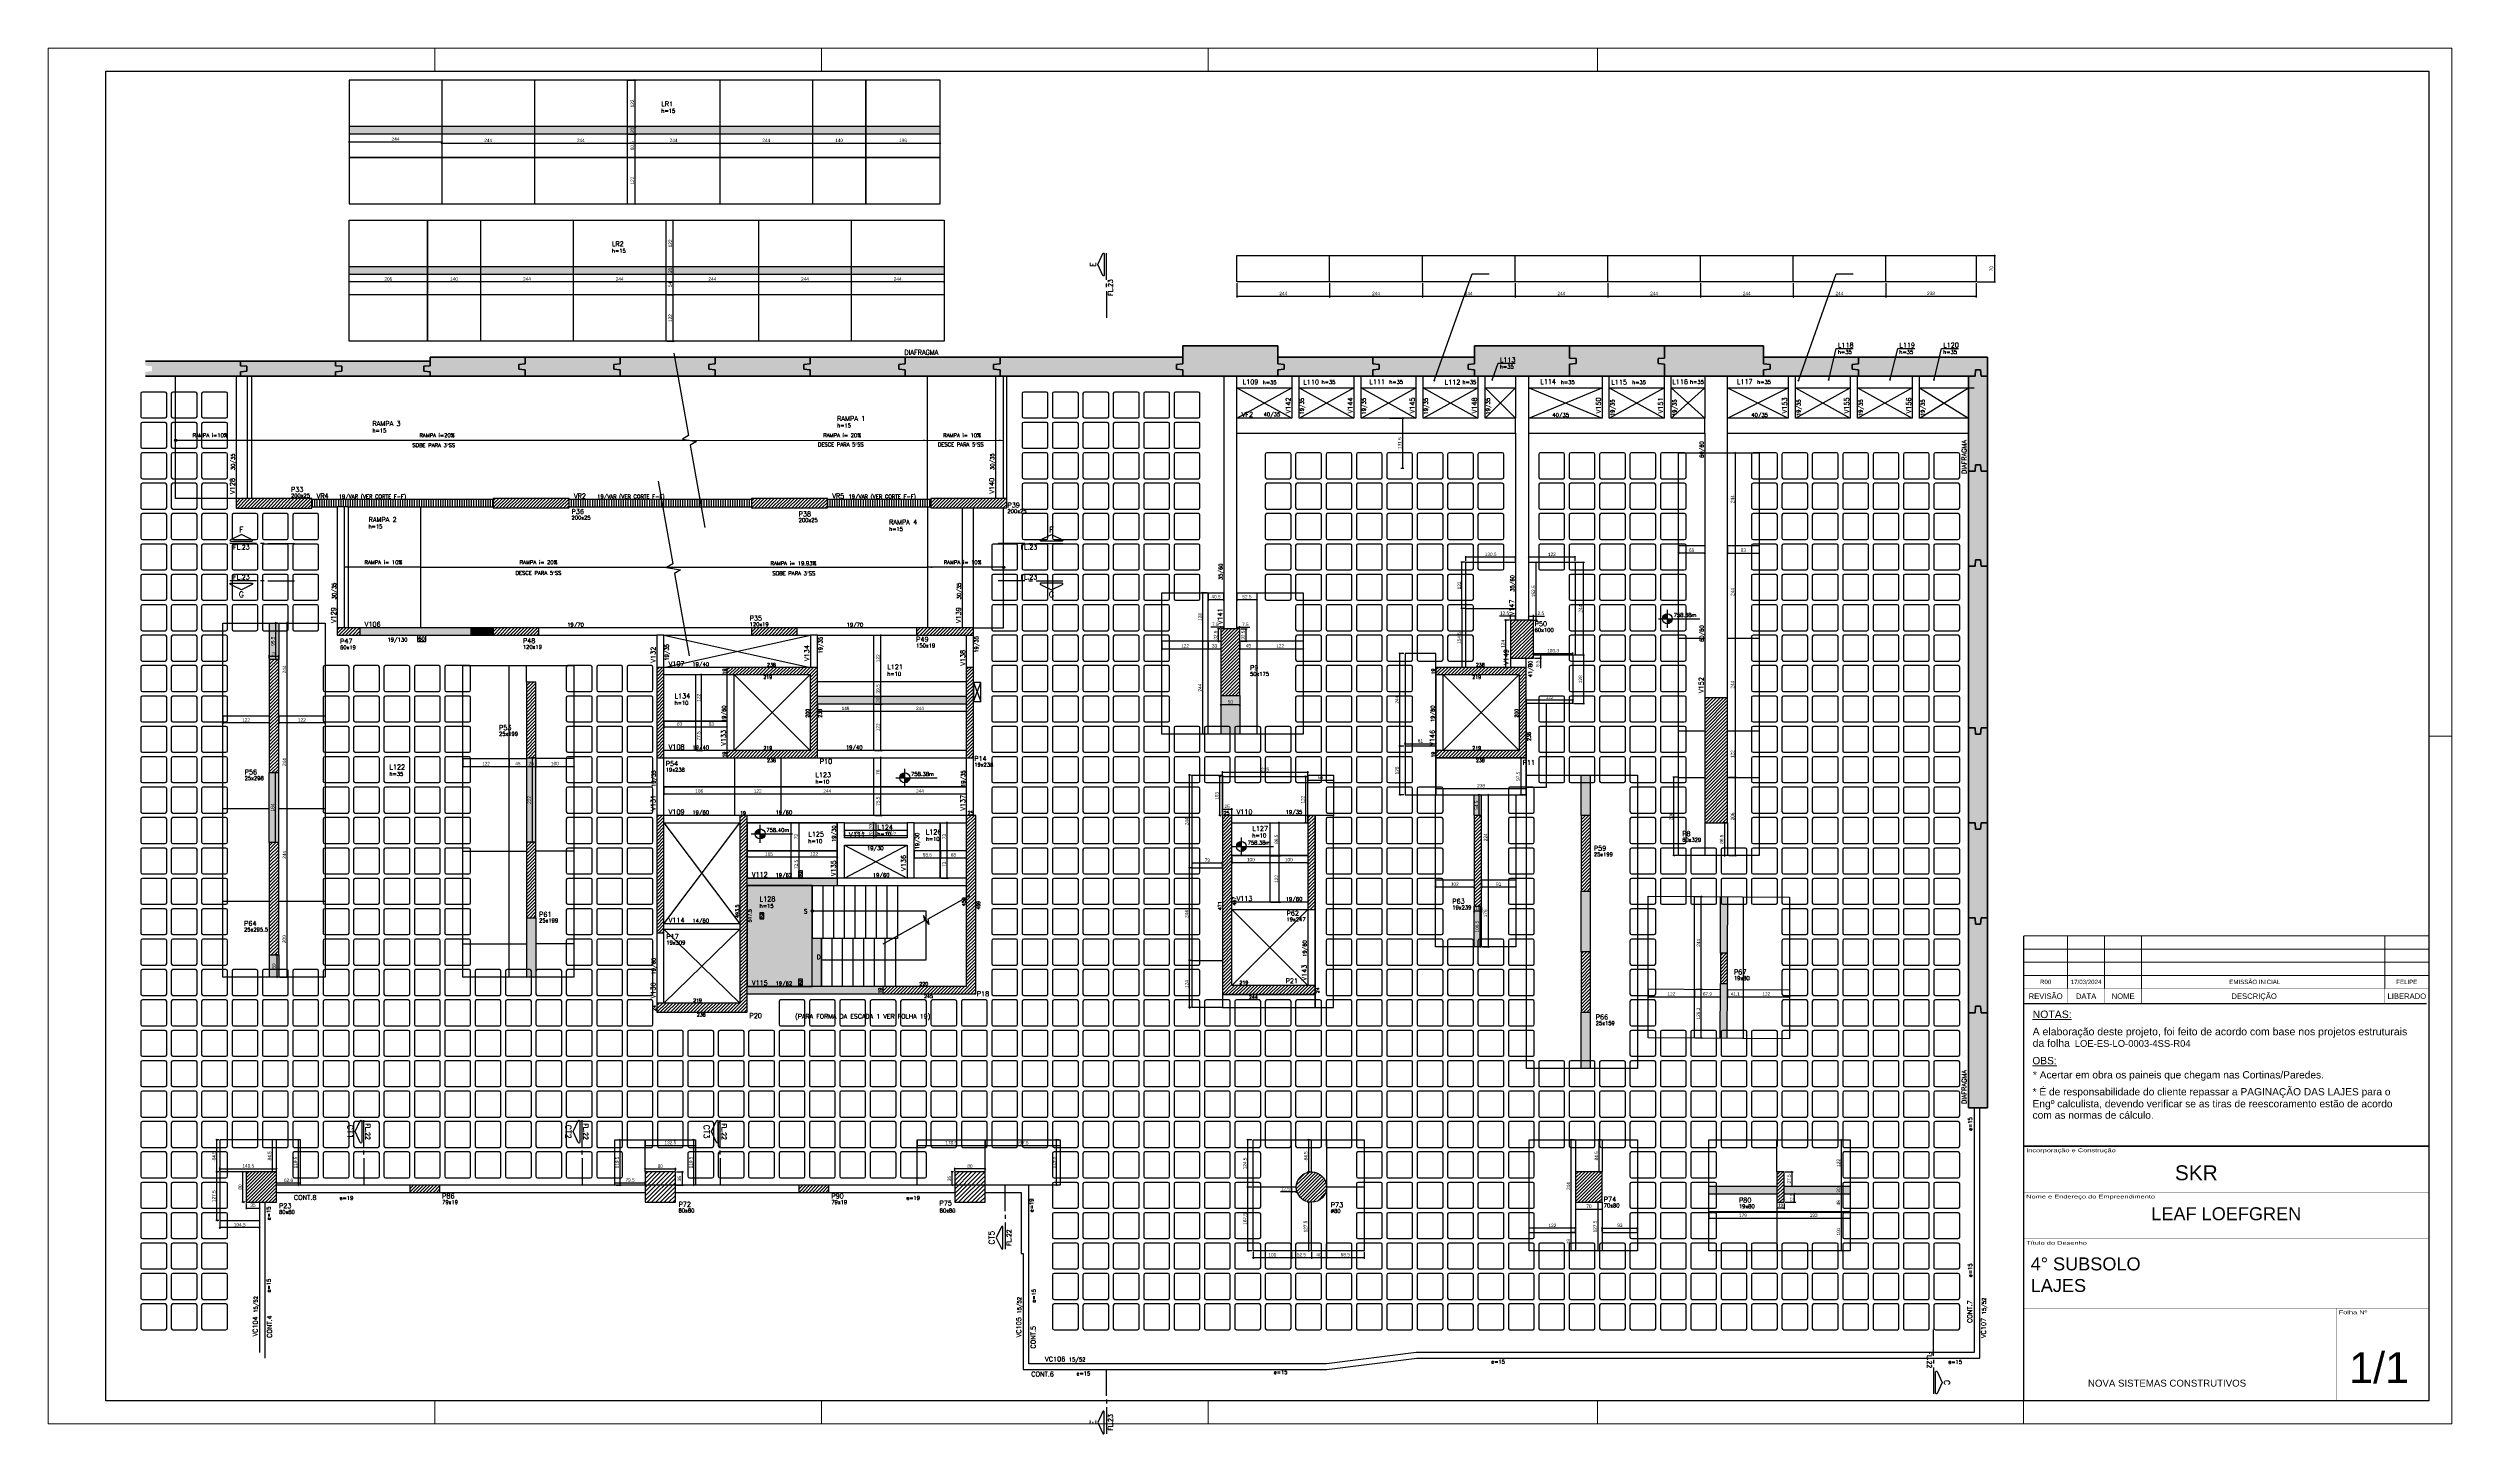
# Model space of a CAD drawing. Header units: millimetres. Extents: x -9777 to 15193, y 190 to 5169.
# Drawn here: x 2333 to 8661, y 190 to 3837 of the extents above; entities that cross this region are included whole.
import ezdxf
from ezdxf import colors
from ezdxf.entities.mleader import LeaderData, LeaderLine
from ezdxf.enums import TextEntityAlignment as Align
from ezdxf.math import Vec2, Vec3

# ---------------------------------------------------------------- set-up
doc = ezdxf.new("R2010")
doc.units = ezdxf.units.MM
for name, color, linetype in [('251', 5, 'Continuous'), ('COTA', 241, 'Continuous'), ('F-AUX', 2, 'Continuous'), ('F-AUX-RED', 1, 'Continuous'), ('F-CORTE-INDICAÇÃO', 4, 'Continuous'), ('F-CUBETA', 1, 'Continuous'), ('F-DESNIVEL-1', 254, 'Continuous'), ('F-ESCADAS', 2, 'Continuous'), ('F-HACHURA-DET', 1, 'Continuous'), ('F-LAJES', 3, 'Continuous'), ('F-LAJES-DIM', 2, 'Continuous'), ('F-LAJES-NOME', 4, 'Continuous'), ('F-LAJES-R', 254, 'Continuous'), ('F-NÍVEL-PLANTA', 2, 'Continuous'), ('F-PARC-DIM', 2, 'Continuous'), ('F-PARC-NOME', 4, 'Continuous'), ('F-PILARES-DIM', 172, 'Continuous'), ('F-PILARES-HACH', 174, 'Continuous'), ('F-PILARES-NOME', 170, 'Continuous'), ('F-PILARES-S', 170, 'Continuous'), ('F-SOLIDO-EST', 252, 'Continuous'), ('F-TEXTO', 6, 'Continuous'), ('F-TEXTO-YELLOW', 2, 'Continuous'), ('F-VIGAS', 3, 'Continuous'), ('F-VIGAS-DIM', 2, 'Continuous'), ('F-VIGAS-NOME', 4, 'Continuous'), ('F-VÃO', 1, 'Continuous'), ('Painéis', 200, 'Continuous')]:
    doc.layers.add(name, color=color, linetype=linetype)
for name, color, linetype, lineweight in [('CARIMBO', 255, 'Continuous', 9), ('FOLHA', 255, 'Continuous', 5), ('Folhas', 255, 'Continuous', 9), ('Hachura', 251, 'Continuous', 9)]:
    doc.layers.add(name, color=color, linetype=linetype, lineweight=lineweight)
doc.layers.add('F-DESNIVEL-4', color=254, linetype='Continuous', true_color=0xc3f1b6)
doc.styles.add('5385-ARQ-PB-BAS-PLA-TER-TORRE-A-106-TXT$0$R60-75', font='romans.shx', dxfattribs={"height": 0.1125})
doc.styles.add('ARIAL', font='arial.ttf')
doc.styles.add('COTA TECNICA-50', font='techl___.ttf', dxfattribs={"height": 9})
doc.styles.add('CP-TEXTO', font='romans.shx')
doc.styles.add('MCP', font='romans.shx')
doc.styles.add('ROMANS', font='romans.shx')
doc.styles.get("Standard").update_dxf_attribs({"font": 'arial.ttf'})
doc.styles.add('Tecnologia', font='')
doc.styles.add('VERDANA', font='verdana.ttf', dxfattribs={"oblique": 15})
doc.styles.get('Tecnologia').set_extended_font_data('Forgotten Futurist')
doc.dimstyles.new('COTA PAINEL-50', dxfattribs={"dimtxt": 9, "dimasz": 3, "dimexe": 3, "dimexo": 3, "dimgap": 3, "dimtad": 1, "dimdec": 1, "dimzin": 12, "dimdsep": 46, "dimtxsty": 'COTA TECNICA-50', "dimblk1": 'OBLIQUE', "dimblk2": 'OBLIQUE', "dimsah": 1, "dimcen": 0.9, "dimclrd": 4, "dimclre": 4, "dimclrt": 240, "dimadec": 1, "dimazin": 3, "dimtfac": 1, "dimtdec": 1, "dimtmove": 0, "dimatfit": 3, "dimfxl": 1, "dimtolj": 1, "dimtzin": 12, "dimarcsym": 0})
pattern_1 = [(45, (4154.6213, 1323.973), (-4.419417, 4.419417), [])]
pattern_2 = [(90, (4154.6213, 1323.973), (-6.25, 4e-16), [])]
pattern_3 = [(45, (4154.621, 1323.973), (-5.61266, 5.61266), [])]

# ---------------------------------------------------------------- blocks, each defined once
blk = doc.blocks.new('Carimbo Laje')
at = {"layer": 'CARIMBO', "color": 30}
for points, const_width in [([(124981.9, 144853.7), (123684.7, 144853.7), (123684.7, 144038.4)], 4.45), ([(123684.7, 144705.5), (124981.9, 144705.5)], 1.48), ([(123684.7, 144557.3), (124981.9, 144557.3)], 1.48), ([(123684.7, 144334.9), (124981.9, 144334.9)], 1.48), ([(124685.4, 144038.4), (124685.4, 144334.9)], 1.48), ([(123684.7, 144038.4), (124981.9, 144038.4)], 1.48)]:
    blk.add_lwpolyline(points, dxfattribs=dict(at, const_width=const_width))
at = {"color": 0, "linetype": 'Continuous', "ltscale": 5, "style": 'ARIAL'}
blk.add_text('NOVA SISTEMAS CONSTRUTIVOS', height=22.118, dxfattribs=at).set_placement((123890.4, 144083.7))
at = {"color": 7, "style": 'ARIAL'}
blk.add_attdef('INCORPORAÇÃO_E_CONTRUÇÃO', text='', height=45.7, dxfattribs=at).set_placement((124364.7, 144777.9), align=Align.MIDDLE_CENTER)
blk.add_attdef('NOME_DA_OBRA', text='', height=41.5, dxfattribs=at).set_placement((124333.3, 144616.6), align=Align.CENTER)
for tag, p in [('PAVIMENTO', (123706.9, 144455.9)), ('TIPO_DE_PROJETO', (123706.9, 144386.8))]:
    blk.add_attdef(tag, p, '', height=41.5, dxfattribs=at)
at = {"color": 7, "style": 'ARIAL', "oblique": 10}
blk.add_attdef('FOLHA_Nº', text='', height=111.2, dxfattribs=at).set_placement((124832.8, 144149.1), align=Align.CENTER)
at = {"layer": 'CARIMBO', "color": 7, "style": 'VERDANA'}
blk.add_attdef('ENDEREÇO', text='', height=14.8, dxfattribs=at).set_placement((124333.3, 144572.1), align=Align.CENTER)
at = {"layer": 'Folhas', "style": 'Tecnologia', "width": 1.5}
for s, p in [('Incorporação e Construção', (123692.5, 144846.3)), ('Nome e Endereço do Empreendimento', (123692.5, 144698.1)), ('Título do Desenho', (123692.5, 144549.8)), ('Folha Nº', (124693.1, 144327.5))]:
    blk.add_text(s, height=11.86, dxfattribs=at).set_placement(p, align=Align.TOP_LEFT)
blk = doc.blocks.new('Revisão Carimbo')
at = {"color": 30}
for p, q in [((0, 155), (925, 155)), ((0, 125), (925, 125)), ((100, 35), (100, 155)), ((184.66, 35), (184.66, 155)), ((269.32, 35), (269.32, 155)), ((825, 35), (825, 155)), ((0, 95), (925, 95)), ((0, 65), (925, 65))]:
    blk.add_line(p, q, dxfattribs=at)
for points, const_width in [([(0, 0), (0, 155)], 3), ([(0, 0), (920, 0)], 3), ([(0, 35), (925, 35)], 1), ([(100, 35), (100, 0)], 1), ([(184.66, 35), (184.66, 0)], 1), ([(269.32, 35), (269.32, 0)], 1), ([(825, 35), (825, 0)], 1)]:
    blk.add_lwpolyline(points, dxfattribs=dict(at, const_width=const_width))
at = {"color": 7, "style": 'ARIAL'}
for s, p in [('REVISÃO', (50, 17.5)), ('DATA', (142.33, 17.5)), ('NOME', (226.99, 17.5)), ('DESCRIÇÃO', (526.27, 17.5)), ('LIBERADO', (875, 17.5))]:
    blk.add_text(s, height=12.5, dxfattribs=at).set_placement(p, align=Align.MIDDLE_CENTER)
at = {"layer": 'CARIMBO', "color": 7, "style": 'ARIAL'}
for tag, p in [('REVISÃO_03', (50, 140)), ('REVISÃO_02', (50, 110)), ('DATA', (142.33, 140)), ('DATA', (142.33, 110)), ('NOME', (226.99, 140)), ('NOME', (226.99, 110)), ('LIBERADO', (875, 140)), ('LIBERADO', (875, 110)), ('REVISÃO_01', (50, 80)), ('REVISÃO_00', (50, 50)), ('DATA', (142.33, 80)), ('DATA', (142.33, 50)), ('NOME', (226.99, 80)), ('NOME', (226.99, 50)), ('LIBERADO', (875, 80)), ('LIBERADO', (875, 50))]:
    blk.add_attdef(tag, text='', height=10, dxfattribs=at).set_placement(p, align=Align.MIDDLE_CENTER)
for p in [(279.32, 140), (279.32, 110), (279.32, 80), (279.32, 50)]:
    blk.add_attdef('DESCRIÇÃO', text='', height=10, dxfattribs=at).set_placement(p, align=Align.MIDDLE_LEFT)
blk = doc.blocks.new('_VAONER063650636500869008690')
at = {"layer": '251', "color": 1}
for p, q in [((-34, 30), (-34, -30)), ((30, 34), (-30, 34)), ((34, -30), (34, 30)), ((-30, -34), (30, -34))]:
    blk.add_line(p, q, dxfattribs=at)
for centre, start, end in [((-30, 30), 90, 180), ((30, 30), 0, 90), ((-30, -30), 180, 270), ((30, -30), 270, 0)]:
    blk.add_arc(centre, 4, start, end, dxfattribs=at)
blk = doc.blocks.new('*U23')
at = {"layer": 'F-LAJES-DIM', "color": 1}
blk.add_lwpolyline([(0, 0), (11, 0), (11, 16), (0, 16)], close=True, dxfattribs=at)
at = {"layer": 'F-LAJES-DIM', "style": 'MCP'}
blk.add_attdef('DIM', text='', height=10, dxfattribs=at).set_placement((5.5, 8), align=Align.MIDDLE_CENTER)
blk = doc.blocks.new('*U20')
at = {"layer": 'F-VIGAS-DIM', "color": 1}
blk.add_lwpolyline([(0, 0), (11, 0), (11, 16), (0, 16)], close=True, dxfattribs=at)
at = {"layer": 'F-VIGAS-DIM', "style": 'MCP'}
blk.add_attdef('DIM', text='', height=10, dxfattribs=at).set_placement((5.5, 8), align=Align.MIDDLE_CENTER)
blk = doc.blocks.new('Nível - Planta')
at = {"layer": 'F-NÍVEL-PLANTA'}
h = blk.add_hatch(color=71, dxfattribs=at)
h.paths.add_polyline_path([(0, 0), (0, 0.26, 0.414214), (-0.26, 0)])
h.paths.add_polyline_path([(0.26, 0), (0, 0), (0, -0.26, 0.414214)])
for p, q in [((-0.47, 0), (1.7, 0)), ((0, -0.47), (0, 0.47))]:
    blk.add_line(p, q, dxfattribs=at)
blk.add_circle((0, 0), 0.26, dxfattribs=at)
at = {"layer": 'F-TEXTO', "color": 3, "style": 'MCP'}
blk.add_attdef('NÍVEL', (0.33, 0.1), '', height=0.2, dxfattribs=at)
blk = doc.blocks.new('*U22')
at = {"layer": 'F-CORTE-INDICAÇÃO'}
for p, q in [((70, 0), (0, 0)), ((80, 0), (90, 0)), ((100, 0), (170, 0))]:
    blk.add_line(p, q, dxfattribs=at)
blk.add_lwpolyline([(112, 6, -0.802585), (111.2, 9.8), (140, 23.3), (168.8, 9.8, -0.802585), (168, 6)], format="xyb", close=True, dxfattribs=at)
at = {"layer": 'F-CORTE-INDICAÇÃO', "style": 'ROMANS'}
blk.add_attdef('CORTE', text='', height=15, dxfattribs=at).set_placement((140, 35.8), align=Align.MIDDLE_CENTER)
at = {"layer": 'F-CORTE-INDICAÇÃO', "color": 2, "style": 'ROMANS'}
blk.add_attdef('FOLHA', text='', height=12, dxfattribs=at).set_placement((79.3, -10), align=Align.MIDDLE_CENTER)
blk = doc.blocks.new('*U13')
at = {"layer": 'F-CORTE-INDICAÇÃO'}
for p, q in [((-100, 0), (-170, 0)), ((-80, 0), (-90, 0)), ((-70, 0), (0, 0))]:
    blk.add_line(p, q, dxfattribs=at)
blk.add_lwpolyline([(-112, 6, 0.802585), (-111.2, 9.8), (-140, 23.3), (-168.8, 9.8, 0.802585), (-168, 6)], format="xyb", close=True, dxfattribs=at)
at = {"layer": 'F-CORTE-INDICAÇÃO', "style": 'ROMANS'}
blk.add_attdef('CORTE', text='', height=15, dxfattribs=at).set_placement((-140, 35.8), align=Align.MIDDLE_CENTER)
at = {"layer": 'F-CORTE-INDICAÇÃO', "color": 2, "style": 'ROMANS'}
blk.add_attdef('FOLHA', text='', height=12, dxfattribs=at).set_placement((-140, -10), align=Align.MIDDLE_CENTER)
blk = doc.blocks.new('_Dot')
at = {"color": 0, "linetype": 'ByBlock', "lineweight": -2}
blk.add_line((-0.5, 0), (-1, 0), dxfattribs=at)
at = {"color": 0, "linetype": 'ByBlock', "const_width": 0.5}
blk.add_lwpolyline([(-0.25, 0, 1), (0.25, 0, 1)], format="xyb", close=True, dxfattribs=at)
blk = doc.blocks.new('*U21')
at = {"layer": 'F-CORTE-INDICAÇÃO'}
for p, q in [((70, 0), (0, 0)), ((80, 0), (90, 0)), ((100, 0), (170, 0))]:
    blk.add_line(p, q, dxfattribs=at)
blk.add_lwpolyline([(112, 6, -0.802585), (111.2, 9.8), (140, 23.3), (168.8, 9.8, -0.802585), (168, 6)], format="xyb", close=True, dxfattribs=at)
at = {"layer": 'F-CORTE-INDICAÇÃO', "style": 'ROMANS'}
blk.add_attdef('CORTE', text='', height=15, dxfattribs=at).set_placement((140, 35.8), align=Align.MIDDLE_CENTER)
at = {"layer": 'F-CORTE-INDICAÇÃO', "color": 2, "style": 'ROMANS'}
blk.add_attdef('FOLHA', text='', height=12, dxfattribs=at).set_placement((80.5, -10), align=Align.MIDDLE_CENTER)
blk = doc.blocks.new('*U19')
at = {"layer": 'F-CORTE-INDICAÇÃO'}
for p, q in [((70, 0), (0, 0)), ((80, 0), (90, 0)), ((100, 0), (170, 0))]:
    blk.add_line(p, q, dxfattribs=at)
blk.add_lwpolyline([(112, 6, -0.802585), (111.2, 9.8), (140, 23.3), (168.8, 9.8, -0.802585), (168, 6)], format="xyb", close=True, dxfattribs=at)
at = {"layer": 'F-CORTE-INDICAÇÃO', "style": 'ROMANS'}
blk.add_attdef('CORTE', text='', height=15, dxfattribs=at).set_placement((140, 35.8), align=Align.MIDDLE_CENTER)
at = {"layer": 'F-CORTE-INDICAÇÃO', "color": 2, "style": 'ROMANS'}
blk.add_attdef('FOLHA', text='', height=12, dxfattribs=at).set_placement((80.5, -10), align=Align.MIDDLE_CENTER)
blk = doc.blocks.new('*U11')
at = {"layer": 'F-VIGAS-DIM', "color": 1}
blk.add_lwpolyline([(0, 0), (22, 0), (22, 16), (0, 16)], close=True, dxfattribs=at)
at = {"layer": 'F-VIGAS-DIM', "style": 'MCP'}
blk.add_attdef('DIM', text='', height=10, dxfattribs=at).set_placement((11, 8), align=Align.MIDDLE_CENTER)
blk = doc.blocks.new('*U29')
at = {"layer": 'F-VÃO'}
for p, q in [((0, 0), (19, 50)), ((0, 50), (19, 0))]:
    blk.add_line(p, q, dxfattribs=at)
at = {"layer": 'F-VÃO', "color": 3}
blk.add_lwpolyline([(0, 0), (19, 0), (19, 50), (0, 50)], close=True, dxfattribs=at)
blk = doc.blocks.new('_Oblique')
at = {"color": 0, "linetype": 'ByBlock', "lineweight": -2}
blk.add_line((-0.5, -0.5), (0.5, 0.5), dxfattribs=at)
blk = doc.blocks.new('*D38')
at = {"layer": 'COTA', "color": 4, "lineweight": -2, "transparency": 16777216}
for p, q in [((3954.6, 2063.5), (3954.6, 2047.7)), ((3954.6, 2050.7), (4037.6, 2050.7)), ((4037.6, 2063.5), (4037.6, 2047.7))]:
    blk.add_line(p, q, dxfattribs=at)
at = {"layer": 'Defpoints', "color": 0, "transparency": 16777216}
for p in [(3954.6, 2066.5), (4037.6, 2066.5), (4037.6, 2050.7)]:
    blk.add_point(p, dxfattribs=at)
at = {"layer": 'COTA', "color": 4, "lineweight": -2, "transparency": 16777216, "xscale": 3, "yscale": 3, "zscale": 3, "rotation": 180}
blk.add_blockref('_Oblique', (3954.6, 2050.7), dxfattribs=at)
at = {"layer": 'COTA', "color": 4, "lineweight": -2, "transparency": 16777216, "xscale": 3, "yscale": 3, "zscale": 3}
blk.add_blockref('_Oblique', (4037.6, 2050.7), dxfattribs=at)
at = {"layer": 'COTA', "color": 240, "transparency": 16777216, "insert": (3996.1, 2058.4), "char_height": 9, "attachment_point": 5, "style": 'COTA TECNICA-50'}
blk.add_mtext('\\A1;83', dxfattribs=at)
blk = doc.blocks.new('*D39')
at = {"layer": 'COTA', "color": 4, "lineweight": -2, "transparency": 16777216}
for p, q in [((4037.6, 2063.5), (4037.6, 2047.7)), ((4037.6, 2050.7), (4120.6, 2050.7)), ((4120.6, 2063.5), (4120.6, 2047.7))]:
    blk.add_line(p, q, dxfattribs=at)
at = {"layer": 'Defpoints', "color": 0, "transparency": 16777216}
for p in [(4037.6, 2066.5), (4120.6, 2066.5), (4120.6, 2050.7)]:
    blk.add_point(p, dxfattribs=at)
at = {"layer": 'COTA', "color": 4, "lineweight": -2, "transparency": 16777216, "xscale": 3, "yscale": 3, "zscale": 3, "rotation": 180}
blk.add_blockref('_Oblique', (4037.6, 2050.7), dxfattribs=at)
at = {"layer": 'COTA', "color": 4, "lineweight": -2, "transparency": 16777216, "xscale": 3, "yscale": 3, "zscale": 3}
blk.add_blockref('_Oblique', (4120.6, 2050.7), dxfattribs=at)
at = {"layer": 'COTA', "color": 240, "transparency": 16777216, "insert": (4079.1, 2058.4), "char_height": 9, "attachment_point": 5, "style": 'COTA TECNICA-50'}
blk.add_mtext('\\A1;83', dxfattribs=at)
blk = doc.blocks.new('*D40')
at = {"layer": 'COTA', "color": 4, "lineweight": -2, "transparency": 16777216}
for p, q in [((4040.6, 2066), (4056.5, 2066)), ((4053.5, 1988.5), (4053.5, 2066)), ((4040.6, 1988.5), (4056.5, 1988.5))]:
    blk.add_line(p, q, dxfattribs=at)
at = {"layer": 'Defpoints', "color": 0, "transparency": 16777216}
for p in [(4037.6, 2066), (4053.5, 2066), (4037.6, 1988.5)]:
    blk.add_point(p, dxfattribs=at)
at = {"layer": 'COTA', "color": 4, "lineweight": -2, "transparency": 16777216, "xscale": 3, "yscale": 3, "zscale": 3}
for p, rotation in [((4053.5, 2066), 90), ((4053.5, 1988.5), 270)]:
    blk.add_blockref('_Oblique', p, dxfattribs=dict(at, rotation=rotation))
at = {"layer": 'COTA', "color": 240, "transparency": 16777216, "insert": (4045.9, 2027.2), "char_height": 9, "attachment_point": 5, "rotation": 90, "style": 'COTA TECNICA-50'}
blk.add_mtext('\\A1;77.5', dxfattribs=at)
blk = doc.blocks.new('*D41')
at = {"layer": 'COTA', "color": 4, "lineweight": -2, "transparency": 16777216}
for p, q in [((4040.6, 2188.5), (4056.5, 2188.5)), ((4053.5, 2066.5), (4053.5, 2188.5)), ((4040.6, 2066.5), (4056.5, 2066.5))]:
    blk.add_line(p, q, dxfattribs=at)
at = {"layer": 'Defpoints', "color": 0, "transparency": 16777216}
for p in [(4037.6, 2188.5), (4053.5, 2188.5), (4037.6, 2066.5)]:
    blk.add_point(p, dxfattribs=at)
at = {"layer": 'COTA', "color": 4, "lineweight": -2, "transparency": 16777216, "xscale": 3, "yscale": 3, "zscale": 3}
for p, rotation in [((4053.5, 2188.5), 90), ((4053.5, 2066.5), 270)]:
    blk.add_blockref('_Oblique', p, dxfattribs=dict(at, rotation=rotation))
at = {"layer": 'COTA', "color": 240, "transparency": 16777216, "insert": (4046, 2127.5), "char_height": 9, "attachment_point": 5, "rotation": 90, "style": 'COTA TECNICA-50'}
blk.add_mtext('\\A1;122', dxfattribs=at)
blk = doc.blocks.new('*D42')
at = {"layer": 'COTA', "color": 4, "lineweight": -2, "transparency": 16777216}
for p, q in [((4358.6, 2107.5), (4358.6, 2088.8)), ((4358.6, 2091.8), (4506.6, 2091.8)), ((4506.6, 2107.5), (4506.6, 2088.8))]:
    blk.add_line(p, q, dxfattribs=at)
at = {"layer": 'Defpoints', "color": 0, "transparency": 16777216}
for p in [(4358.6, 2110.5), (4506.6, 2110.5), (4506.6, 2091.8)]:
    blk.add_point(p, dxfattribs=at)
at = {"layer": 'COTA', "color": 4, "lineweight": -2, "transparency": 16777216, "xscale": 3, "yscale": 3, "zscale": 3, "rotation": 180}
blk.add_blockref('_Oblique', (4358.6, 2091.8), dxfattribs=at)
at = {"layer": 'COTA', "color": 4, "lineweight": -2, "transparency": 16777216, "xscale": 3, "yscale": 3, "zscale": 3}
blk.add_blockref('_Oblique', (4506.6, 2091.8), dxfattribs=at)
at = {"layer": 'COTA', "color": 240, "transparency": 16777216, "insert": (4432.6, 2099.3), "char_height": 9, "attachment_point": 5, "style": 'COTA TECNICA-50'}
blk.add_mtext('\\A1;148', dxfattribs=at)
blk = doc.blocks.new('*D43')
at = {"layer": 'COTA', "color": 4, "lineweight": -2, "transparency": 16777216}
for p, q in [((4506.6, 2107.5), (4506.6, 2088.8)), ((4506.6, 2091.8), (4750.6, 2091.8)), ((4750.6, 2107.5), (4750.6, 2088.8))]:
    blk.add_line(p, q, dxfattribs=at)
at = {"layer": 'Defpoints', "color": 0, "transparency": 16777216}
for p in [(4506.6, 2110.5), (4750.6, 2110.5), (4750.6, 2091.8)]:
    blk.add_point(p, dxfattribs=at)
at = {"layer": 'COTA', "color": 4, "lineweight": -2, "transparency": 16777216, "xscale": 3, "yscale": 3, "zscale": 3, "rotation": 180}
blk.add_blockref('_Oblique', (4506.6, 2091.8), dxfattribs=at)
at = {"layer": 'COTA', "color": 4, "lineweight": -2, "transparency": 16777216, "xscale": 3, "yscale": 3, "zscale": 3}
blk.add_blockref('_Oblique', (4750.6, 2091.8), dxfattribs=at)
at = {"layer": 'COTA', "color": 240, "transparency": 16777216, "insert": (4628.6, 2099.3), "char_height": 9, "attachment_point": 5, "style": 'COTA TECNICA-50'}
blk.add_mtext('\\A1;244', dxfattribs=at)
blk = doc.blocks.new('*D44')
at = {"layer": 'COTA', "color": 4, "lineweight": -2, "transparency": 16777216}
for p, q in [((4509.6, 2110.5), (4528.8, 2110.5)), ((4525.8, 1988.5), (4525.8, 2110.5)), ((4509.6, 1988.5), (4528.8, 1988.5))]:
    blk.add_line(p, q, dxfattribs=at)
at = {"layer": 'Defpoints', "color": 0, "transparency": 16777216}
for p in [(4506.6, 2110.5), (4525.8, 2110.5), (4506.6, 1988.5)]:
    blk.add_point(p, dxfattribs=at)
at = {"layer": 'COTA', "color": 4, "lineweight": -2, "transparency": 16777216, "xscale": 3, "yscale": 3, "zscale": 3}
for p, rotation in [((4525.8, 2110.5), 90), ((4525.8, 1988.5), 270)]:
    blk.add_blockref('_Oblique', p, dxfattribs=dict(at, rotation=rotation))
at = {"layer": 'COTA', "color": 240, "transparency": 16777216, "insert": (4518.3, 2049.5), "char_height": 9, "attachment_point": 5, "rotation": 90, "style": 'COTA TECNICA-50'}
blk.add_mtext('\\A1;122', dxfattribs=at)
blk = doc.blocks.new('*D45')
at = {"layer": 'COTA', "color": 4, "lineweight": -2, "transparency": 16777216}
for p, q in [((4509.6, 2130.5), (4528.8, 2130.5)), ((4509.6, 2110.5), (4528.8, 2110.5)), ((4525.8, 2110.5), (4525.8, 2130.5))]:
    blk.add_line(p, q, dxfattribs=at)
at = {"layer": 'Defpoints', "color": 0, "transparency": 16777216}
for p in [(4506.6, 2130.5), (4506.6, 2110.5), (4525.8, 2130.5)]:
    blk.add_point(p, dxfattribs=at)
at = {"layer": 'COTA', "color": 4, "lineweight": -2, "transparency": 16777216, "xscale": 3, "yscale": 3, "zscale": 3}
for p, rotation in [((4525.8, 2130.5), 90), ((4525.8, 2110.5), 270)]:
    blk.add_blockref('_Oblique', p, dxfattribs=dict(at, rotation=rotation))
at = {"layer": 'COTA', "color": 240, "transparency": 16777216, "insert": (4518.2, 2120.5), "char_height": 9, "attachment_point": 5, "rotation": 90, "style": 'COTA TECNICA-50'}
blk.add_mtext('\\A1;20', dxfattribs=at)
blk = doc.blocks.new('*D46')
at = {"layer": 'COTA', "color": 4, "lineweight": -2, "transparency": 16777216}
for p, q in [((4509.6, 2170.5), (4528.8, 2170.5)), ((4525.8, 2131), (4525.8, 2170.5)), ((4509.6, 2131), (4528.8, 2131))]:
    blk.add_line(p, q, dxfattribs=at)
at = {"layer": 'Defpoints', "color": 0, "transparency": 16777216}
for p in [(4506.6, 2170.5), (4525.8, 2170.5), (4506.6, 2131)]:
    blk.add_point(p, dxfattribs=at)
at = {"layer": 'COTA', "color": 4, "lineweight": -2, "transparency": 16777216, "xscale": 3, "yscale": 3, "zscale": 3}
for p, rotation in [((4525.8, 2170.5), 90), ((4525.8, 2131), 270)]:
    blk.add_blockref('_Oblique', p, dxfattribs=dict(at, rotation=rotation))
at = {"layer": 'COTA', "color": 240, "transparency": 16777216, "insert": (4518.1, 2150.7), "char_height": 9, "attachment_point": 5, "rotation": 90, "style": 'COTA TECNICA-50'}
blk.add_mtext('\\A1;39.5', dxfattribs=at)
blk = doc.blocks.new('*D47')
at = {"layer": 'COTA', "color": 4, "lineweight": -2, "transparency": 16777216}
for p, q in [((4509.6, 2292.5), (4528.8, 2292.5)), ((4525.8, 2170.5), (4525.8, 2292.5)), ((4509.6, 2170.5), (4528.8, 2170.5))]:
    blk.add_line(p, q, dxfattribs=at)
at = {"layer": 'Defpoints', "color": 0, "transparency": 16777216}
for p in [(4506.6, 2292.5), (4525.8, 2292.5), (4506.6, 2170.5)]:
    blk.add_point(p, dxfattribs=at)
at = {"layer": 'COTA', "color": 4, "lineweight": -2, "transparency": 16777216, "xscale": 3, "yscale": 3, "zscale": 3}
for p, rotation in [((4525.8, 2292.5), 90), ((4525.8, 2170.5), 270)]:
    blk.add_blockref('_Oblique', p, dxfattribs=dict(at, rotation=rotation))
at = {"layer": 'COTA', "color": 240, "transparency": 16777216, "insert": (4518.3, 2231.5), "char_height": 9, "attachment_point": 5, "rotation": 90, "style": 'COTA TECNICA-50'}
blk.add_mtext('\\A1;122', dxfattribs=at)
blk = doc.blocks.new('*D48')
at = {"layer": 'COTA', "color": 4, "lineweight": -2, "transparency": 16777216}
for p, q in [((3954.6, 1890.5), (3954.6, 1871.5)), ((3954.6, 1874.5), (4140.6, 1874.5)), ((4140.6, 1890.5), (4140.6, 1871.5))]:
    blk.add_line(p, q, dxfattribs=at)
at = {"layer": 'Defpoints', "color": 0, "transparency": 16777216}
for p in [(3954.6, 1893.5), (4140.6, 1893.5), (4140.6, 1874.5)]:
    blk.add_point(p, dxfattribs=at)
at = {"layer": 'COTA', "color": 4, "lineweight": -2, "transparency": 16777216, "xscale": 3, "yscale": 3, "zscale": 3, "rotation": 180}
blk.add_blockref('_Oblique', (3954.6, 1874.5), dxfattribs=at)
at = {"layer": 'COTA', "color": 4, "lineweight": -2, "transparency": 16777216, "xscale": 3, "yscale": 3, "zscale": 3}
blk.add_blockref('_Oblique', (4140.6, 1874.5), dxfattribs=at)
at = {"layer": 'COTA', "color": 240, "transparency": 16777216, "insert": (4047.6, 1882.1), "char_height": 9, "attachment_point": 5, "style": 'COTA TECNICA-50'}
blk.add_mtext('\\A1;186', dxfattribs=at)
blk = doc.blocks.new('*D49')
at = {"layer": 'COTA', "color": 4, "lineweight": -2, "transparency": 16777216}
for p, q in [((4140.6, 1890.5), (4140.6, 1871.5)), ((4140.6, 1874.5), (4262.6, 1874.5)), ((4262.6, 1890), (4262.6, 1871.5))]:
    blk.add_line(p, q, dxfattribs=at)
at = {"layer": 'Defpoints', "color": 0, "transparency": 16777216}
for p in [(4140.6, 1893.5), (4262.6, 1893), (4262.6, 1874.5)]:
    blk.add_point(p, dxfattribs=at)
at = {"layer": 'COTA', "color": 4, "lineweight": -2, "transparency": 16777216, "xscale": 3, "yscale": 3, "zscale": 3, "rotation": 180}
blk.add_blockref('_Oblique', (4140.6, 1874.5), dxfattribs=at)
at = {"layer": 'COTA', "color": 4, "lineweight": -2, "transparency": 16777216, "xscale": 3, "yscale": 3, "zscale": 3}
blk.add_blockref('_Oblique', (4262.6, 1874.5), dxfattribs=at)
at = {"layer": 'COTA', "color": 240, "transparency": 16777216, "insert": (4201.6, 1882.1), "char_height": 9, "attachment_point": 5, "style": 'COTA TECNICA-50'}
blk.add_mtext('\\A1;122', dxfattribs=at)
blk = doc.blocks.new('*D50')
at = {"layer": 'COTA', "color": 4, "lineweight": -2, "transparency": 16777216}
for p, q in [((4262.6, 1890), (4262.6, 1871.5)), ((4262.6, 1874.5), (4506.6, 1874.5))]:
    blk.add_line(p, q, dxfattribs=at)
at = {"layer": 'Defpoints', "color": 0, "transparency": 16777216}
for p in [(4262.6, 1893), (4506.6, 1874.5), (4506.6, 1874.5)]:
    blk.add_point(p, dxfattribs=at)
at = {"layer": 'COTA', "color": 4, "lineweight": -2, "transparency": 16777216, "xscale": 3, "yscale": 3, "zscale": 3, "rotation": 180}
blk.add_blockref('_Oblique', (4262.6, 1874.5), dxfattribs=at)
at = {"layer": 'COTA', "color": 4, "lineweight": -2, "transparency": 16777216, "xscale": 3, "yscale": 3, "zscale": 3}
blk.add_blockref('_Oblique', (4506.6, 1874.5), dxfattribs=at)
at = {"layer": 'COTA', "color": 240, "transparency": 16777216, "insert": (4384.6, 1882.1), "char_height": 9, "attachment_point": 5, "style": 'COTA TECNICA-50'}
blk.add_mtext('\\A1;244', dxfattribs=at)
blk = doc.blocks.new('*D51')
at = {"layer": 'COTA', "color": 4, "lineweight": -2, "transparency": 16777216}
blk.add_line((4506.6, 1874.5), (4750.6, 1874.5), dxfattribs=at)
at = {"layer": 'Defpoints', "color": 0, "transparency": 16777216}
for p in [(4506.6, 1874.5), (4750.6, 1874.5), (4750.6, 1874.5)]:
    blk.add_point(p, dxfattribs=at)
at = {"layer": 'COTA', "color": 4, "lineweight": -2, "transparency": 16777216, "xscale": 3, "yscale": 3, "zscale": 3, "rotation": 180}
blk.add_blockref('_Oblique', (4506.6, 1874.5), dxfattribs=at)
at = {"layer": 'COTA', "color": 4, "lineweight": -2, "transparency": 16777216, "xscale": 3, "yscale": 3, "zscale": 3}
blk.add_blockref('_Oblique', (4750.6, 1874.5), dxfattribs=at)
at = {"layer": 'COTA', "color": 240, "transparency": 16777216, "insert": (4628.6, 1882.1), "char_height": 9, "attachment_point": 5, "style": 'COTA TECNICA-50'}
blk.add_mtext('\\A1;244', dxfattribs=at)
blk = doc.blocks.new('*D52')
at = {"layer": 'COTA', "color": 4, "lineweight": -2, "transparency": 16777216}
for p, q in [((4509.6, 1893), (4528.7, 1893)), ((4525.7, 1817.5), (4525.7, 1893)), ((4509.6, 1817.5), (4528.7, 1817.5))]:
    blk.add_line(p, q, dxfattribs=at)
at = {"layer": 'Defpoints', "color": 0, "transparency": 16777216}
for p in [(4506.6, 1893), (4525.7, 1893), (4506.6, 1817.5)]:
    blk.add_point(p, dxfattribs=at)
at = {"layer": 'COTA', "color": 4, "lineweight": -2, "transparency": 16777216, "xscale": 3, "yscale": 3, "zscale": 3}
for p, rotation in [((4525.7, 1893), 90), ((4525.7, 1817.5), 270)]:
    blk.add_blockref('_Oblique', p, dxfattribs=dict(at, rotation=rotation))
at = {"layer": 'COTA', "color": 240, "transparency": 16777216, "insert": (4518.1, 1855.2), "char_height": 9, "attachment_point": 5, "rotation": 90, "style": 'COTA TECNICA-50'}
blk.add_mtext('\\A1;75.5', dxfattribs=at)
blk = doc.blocks.new('*D53')
at = {"layer": 'COTA', "color": 4, "lineweight": -2, "transparency": 16777216}
for p, q in [((4509.6, 1969.5), (4528.7, 1969.5)), ((4525.7, 1893.5), (4525.7, 1969.5)), ((4509.6, 1893.5), (4528.7, 1893.5))]:
    blk.add_line(p, q, dxfattribs=at)
at = {"layer": 'Defpoints', "color": 0, "transparency": 16777216}
for p in [(4506.6, 1969.5), (4525.7, 1969.5), (4506.6, 1893.5)]:
    blk.add_point(p, dxfattribs=at)
at = {"layer": 'COTA', "color": 4, "lineweight": -2, "transparency": 16777216, "xscale": 3, "yscale": 3, "zscale": 3}
for p, rotation in [((4525.7, 1969.5), 90), ((4525.7, 1893.5), 270)]:
    blk.add_blockref('_Oblique', p, dxfattribs=dict(at, rotation=rotation))
at = {"layer": 'COTA', "color": 240, "transparency": 16777216, "insert": (4518.1, 1931.5), "char_height": 9, "attachment_point": 5, "rotation": 90, "style": 'COTA TECNICA-50'}
blk.add_mtext('\\A1;76', dxfattribs=at)
blk = doc.blocks.new('*D54')
at = {"layer": 'COTA', "color": 4, "lineweight": -2, "transparency": 16777216}
for p, q in [((5449.6, 1708.5), (5449.6, 1690.6)), ((5449.6, 1693.6), (5549.6, 1693.6)), ((5549.6, 1708.5), (5549.6, 1690.6))]:
    blk.add_line(p, q, dxfattribs=at)
at = {"layer": 'Defpoints', "color": 0, "transparency": 16777216}
for p in [(5449.6, 1711.5), (5549.6, 1711.5), (5549.6, 1693.6)]:
    blk.add_point(p, dxfattribs=at)
at = {"layer": 'COTA', "color": 4, "lineweight": -2, "transparency": 16777216, "xscale": 3, "yscale": 3, "zscale": 3, "rotation": 180}
blk.add_blockref('_Oblique', (5449.6, 1693.6), dxfattribs=at)
at = {"layer": 'COTA', "color": 4, "lineweight": -2, "transparency": 16777216, "xscale": 3, "yscale": 3, "zscale": 3}
blk.add_blockref('_Oblique', (5549.6, 1693.6), dxfattribs=at)
at = {"layer": 'COTA', "color": 240, "transparency": 16777216, "insert": (5499.6, 1701.2), "char_height": 9, "attachment_point": 5, "style": 'COTA TECNICA-50'}
blk.add_mtext('\\A1;100', dxfattribs=at)
blk = doc.blocks.new('*D55')
at = {"layer": 'COTA', "color": 4, "lineweight": -2, "transparency": 16777216}
for p, q in [((5549.6, 1708.5), (5549.6, 1690.6)), ((5549.6, 1693.6), (5649.6, 1693.6)), ((5649.6, 1708.5), (5649.6, 1690.6))]:
    blk.add_line(p, q, dxfattribs=at)
at = {"layer": 'Defpoints', "color": 0, "transparency": 16777216}
for p in [(5549.6, 1711.5), (5649.6, 1711.5), (5649.6, 1693.6)]:
    blk.add_point(p, dxfattribs=at)
at = {"layer": 'COTA', "color": 4, "lineweight": -2, "transparency": 16777216, "xscale": 3, "yscale": 3, "zscale": 3, "rotation": 180}
blk.add_blockref('_Oblique', (5549.6, 1693.6), dxfattribs=at)
at = {"layer": 'COTA', "color": 4, "lineweight": -2, "transparency": 16777216, "xscale": 3, "yscale": 3, "zscale": 3}
blk.add_blockref('_Oblique', (5649.6, 1693.6), dxfattribs=at)
at = {"layer": 'COTA', "color": 240, "transparency": 16777216, "insert": (5599.6, 1701.2), "char_height": 9, "attachment_point": 5, "style": 'COTA TECNICA-50'}
blk.add_mtext('\\A1;100', dxfattribs=at)
blk = doc.blocks.new('*D56')
at = {"layer": 'COTA', "color": 4, "lineweight": -2, "transparency": 16777216}
for p, q in [((5552.6, 1711.5), (5577.3, 1711.5)), ((5574.3, 1589.5), (5574.3, 1711.5)), ((5552.6, 1589.5), (5577.3, 1589.5))]:
    blk.add_line(p, q, dxfattribs=at)
at = {"layer": 'Defpoints', "color": 0, "transparency": 16777216}
for p in [(5549.6, 1711.5), (5574.3, 1711.5), (5549.6, 1589.5)]:
    blk.add_point(p, dxfattribs=at)
at = {"layer": 'COTA', "color": 4, "lineweight": -2, "transparency": 16777216, "xscale": 3, "yscale": 3, "zscale": 3}
for p, rotation in [((5574.3, 1711.5), 90), ((5574.3, 1589.5), 270)]:
    blk.add_blockref('_Oblique', p, dxfattribs=dict(at, rotation=rotation))
at = {"layer": 'COTA', "color": 240, "transparency": 16777216, "insert": (5566.8, 1650.5), "char_height": 9, "attachment_point": 5, "rotation": 90, "style": 'COTA TECNICA-50'}
blk.add_mtext('\\A1;122', dxfattribs=at)
blk = doc.blocks.new('*D57')
at = {"layer": 'COTA', "color": 4, "lineweight": -2, "transparency": 16777216}
for p, q in [((5552.6, 1798.5), (5577.3, 1798.5)), ((5574.3, 1712), (5574.3, 1798.5)), ((5552.6, 1712), (5577.3, 1712))]:
    blk.add_line(p, q, dxfattribs=at)
at = {"layer": 'Defpoints', "color": 0, "transparency": 16777216}
for p in [(5549.6, 1798.5), (5574.3, 1798.5), (5549.6, 1712)]:
    blk.add_point(p, dxfattribs=at)
at = {"layer": 'COTA', "color": 4, "lineweight": -2, "transparency": 16777216, "xscale": 3, "yscale": 3, "zscale": 3}
for p, rotation in [((5574.3, 1798.5), 90), ((5574.3, 1712), 270)]:
    blk.add_blockref('_Oblique', p, dxfattribs=dict(at, rotation=rotation))
at = {"layer": 'COTA', "color": 240, "transparency": 16777216, "insert": (5566.7, 1755.2), "char_height": 9, "attachment_point": 5, "rotation": 90, "style": 'COTA TECNICA-50'}
blk.add_mtext('\\A1;86.5', dxfattribs=at)
blk = doc.blocks.new('*D58')
at = {"layer": 'COTA', "color": 4, "lineweight": -2, "transparency": 16777216}
for p, q in [((4173.6, 1722), (4173.6, 1705.4)), ((4288.6, 1722), (4288.6, 1705.4)), ((4173.6, 1708.4), (4288.6, 1708.4))]:
    blk.add_line(p, q, dxfattribs=at)
at = {"layer": 'Defpoints', "color": 0, "transparency": 16777216}
for p in [(4173.6, 1725), (4288.6, 1725), (4288.6, 1708.4)]:
    blk.add_point(p, dxfattribs=at)
at = {"layer": 'COTA', "color": 4, "lineweight": -2, "transparency": 16777216, "xscale": 3, "yscale": 3, "zscale": 3, "rotation": 180}
blk.add_blockref('_Oblique', (4173.6, 1708.4), dxfattribs=at)
at = {"layer": 'COTA', "color": 4, "lineweight": -2, "transparency": 16777216, "xscale": 3, "yscale": 3, "zscale": 3}
blk.add_blockref('_Oblique', (4288.6, 1708.4), dxfattribs=at)
at = {"layer": 'COTA', "color": 240, "transparency": 16777216, "insert": (4231.1, 1716), "char_height": 9, "attachment_point": 5, "style": 'COTA TECNICA-50'}
blk.add_mtext('\\A1;115', dxfattribs=at)
blk = doc.blocks.new('*D59')
at = {"layer": 'COTA', "color": 4, "lineweight": -2, "transparency": 16777216}
for p, q in [((4288.6, 1722), (4288.6, 1705.4)), ((4410.6, 1722.5), (4410.6, 1705.4)), ((4288.6, 1708.4), (4410.6, 1708.4))]:
    blk.add_line(p, q, dxfattribs=at)
at = {"layer": 'Defpoints', "color": 0, "transparency": 16777216}
for p in [(4288.6, 1725), (4410.6, 1725.5), (4410.6, 1708.4)]:
    blk.add_point(p, dxfattribs=at)
at = {"layer": 'COTA', "color": 4, "lineweight": -2, "transparency": 16777216, "xscale": 3, "yscale": 3, "zscale": 3, "rotation": 180}
blk.add_blockref('_Oblique', (4288.6, 1708.4), dxfattribs=at)
at = {"layer": 'COTA', "color": 4, "lineweight": -2, "transparency": 16777216, "xscale": 3, "yscale": 3, "zscale": 3}
blk.add_blockref('_Oblique', (4410.6, 1708.4), dxfattribs=at)
at = {"layer": 'COTA', "color": 240, "transparency": 16777216, "insert": (4349.6, 1716), "char_height": 9, "attachment_point": 5, "style": 'COTA TECNICA-50'}
blk.add_mtext('\\A1;122', dxfattribs=at)
blk = doc.blocks.new('*D60')
at = {"layer": 'COTA', "color": 4, "lineweight": -2, "transparency": 16777216}
for p, q in [((4291.6, 1725), (4313.3, 1725)), ((4310.3, 1652.5), (4310.3, 1725)), ((4291.6, 1652.5), (4313.3, 1652.5))]:
    blk.add_line(p, q, dxfattribs=at)
at = {"layer": 'Defpoints', "color": 0, "transparency": 16777216}
for p in [(4288.6, 1725), (4310.3, 1725), (4288.6, 1652.5)]:
    blk.add_point(p, dxfattribs=at)
at = {"layer": 'COTA', "color": 4, "lineweight": -2, "transparency": 16777216, "xscale": 3, "yscale": 3, "zscale": 3}
for p, rotation in [((4310.3, 1725), 90), ((4310.3, 1652.5), 270)]:
    blk.add_blockref('_Oblique', p, dxfattribs=dict(at, rotation=rotation))
at = {"layer": 'COTA', "color": 240, "transparency": 16777216, "insert": (4302.7, 1688.7), "char_height": 9, "attachment_point": 5, "rotation": 90, "style": 'COTA TECNICA-50'}
blk.add_mtext('\\A1;72.5', dxfattribs=at)
blk = doc.blocks.new('*D61')
at = {"layer": 'COTA', "color": 4, "lineweight": -2, "transparency": 16777216}
for p, q in [((4291.6, 1798.5), (4313.3, 1798.5)), ((4310.3, 1725.5), (4310.3, 1798.5)), ((4291.6, 1725.5), (4313.3, 1725.5))]:
    blk.add_line(p, q, dxfattribs=at)
at = {"layer": 'Defpoints', "color": 0, "transparency": 16777216}
for p in [(4288.6, 1798.5), (4310.3, 1798.5), (4288.6, 1725.5)]:
    blk.add_point(p, dxfattribs=at)
at = {"layer": 'COTA', "color": 4, "lineweight": -2, "transparency": 16777216, "xscale": 3, "yscale": 3, "zscale": 3}
for p, rotation in [((4310.3, 1798.5), 90), ((4310.3, 1725.5), 270)]:
    blk.add_blockref('_Oblique', p, dxfattribs=dict(at, rotation=rotation))
at = {"layer": 'COTA', "color": 240, "transparency": 16777216, "insert": (4302.6, 1762), "char_height": 9, "attachment_point": 5, "rotation": 90, "style": 'COTA TECNICA-50'}
blk.add_mtext('\\A1;73', dxfattribs=at)
blk = doc.blocks.new('*D62')
at = {"layer": 'COTA', "color": 4, "lineweight": -2, "transparency": 16777216}
for p, q in [((4429.6, 1775.5), (4429.6, 1762.2)), ((4512.1, 1775.5), (4512.1, 1762.2)), ((4429.6, 1765.2), (4512.1, 1765.2))]:
    blk.add_line(p, q, dxfattribs=at)
at = {"layer": 'Defpoints', "color": 0, "transparency": 16777216}
for p in [(4429.6, 1778.5), (4512.1, 1778.5), (4512.1, 1765.2)]:
    blk.add_point(p, dxfattribs=at)
at = {"layer": 'COTA', "color": 4, "lineweight": -2, "transparency": 16777216, "xscale": 3, "yscale": 3, "zscale": 3, "rotation": 180}
blk.add_blockref('_Oblique', (4429.6, 1765.2), dxfattribs=at)
at = {"layer": 'COTA', "color": 4, "lineweight": -2, "transparency": 16777216, "xscale": 3, "yscale": 3, "zscale": 3}
blk.add_blockref('_Oblique', (4512.1, 1765.2), dxfattribs=at)
at = {"layer": 'COTA', "color": 240, "transparency": 16777216, "insert": (4470.9, 1772.8), "char_height": 9, "attachment_point": 5, "style": 'COTA TECNICA-50'}
blk.add_mtext('\\A1;82.5', dxfattribs=at)
blk = doc.blocks.new('*D63')
at = {"layer": 'COTA', "color": 4, "lineweight": -2, "transparency": 16777216}
for p, q in [((4512.1, 1775.5), (4512.1, 1762.2)), ((4594.6, 1775.5), (4594.6, 1762.2)), ((4512.1, 1765.2), (4594.6, 1765.2))]:
    blk.add_line(p, q, dxfattribs=at)
at = {"layer": 'Defpoints', "color": 0, "transparency": 16777216}
for p in [(4512.1, 1778.5), (4594.6, 1778.5), (4594.6, 1765.2)]:
    blk.add_point(p, dxfattribs=at)
at = {"layer": 'COTA', "color": 4, "lineweight": -2, "transparency": 16777216, "xscale": 3, "yscale": 3, "zscale": 3, "rotation": 180}
blk.add_blockref('_Oblique', (4512.1, 1765.2), dxfattribs=at)
at = {"layer": 'COTA', "color": 4, "lineweight": -2, "transparency": 16777216, "xscale": 3, "yscale": 3, "zscale": 3}
blk.add_blockref('_Oblique', (4594.6, 1765.2), dxfattribs=at)
at = {"layer": 'COTA', "color": 240, "transparency": 16777216, "insert": (4553.4, 1772.8), "char_height": 9, "attachment_point": 5, "style": 'COTA TECNICA-50'}
blk.add_mtext('\\A1;82.5', dxfattribs=at)
blk = doc.blocks.new('*D64')
at = {"layer": 'COTA', "color": 4, "lineweight": -2, "transparency": 16777216}
for p, q in [((4509.1, 1778.5), (4503.8, 1778.5)), ((4506.8, 1758.5), (4506.8, 1778.5)), ((4509.1, 1758.5), (4503.8, 1758.5))]:
    blk.add_line(p, q, dxfattribs=at)
at = {"layer": 'Defpoints', "color": 0, "transparency": 16777216}
for p in [(4506.8, 1778.5), (4512.1, 1778.5), (4512.1, 1758.5)]:
    blk.add_point(p, dxfattribs=at)
at = {"layer": 'COTA', "color": 4, "lineweight": -2, "transparency": 16777216, "xscale": 3, "yscale": 3, "zscale": 3}
for p, rotation in [((4506.8, 1778.5), 90), ((4506.8, 1758.5), 270)]:
    blk.add_blockref('_Oblique', p, dxfattribs=dict(at, rotation=rotation))
at = {"layer": 'COTA', "color": 240, "transparency": 16777216, "insert": (4499.2, 1768.5), "char_height": 9, "attachment_point": 5, "rotation": 90, "style": 'COTA TECNICA-50'}
blk.add_mtext('\\A1;20', dxfattribs=at)
blk = doc.blocks.new('*D65')
at = {"layer": 'COTA', "color": 4, "lineweight": -2, "transparency": 16777216}
for p, q in [((4509.1, 1798.5), (4503.8, 1798.5)), ((4509.1, 1778.5), (4503.8, 1778.5)), ((4506.8, 1778.5), (4506.8, 1798.5))]:
    blk.add_line(p, q, dxfattribs=at)
at = {"layer": 'Defpoints', "color": 0, "transparency": 16777216}
for p in [(4506.8, 1798.5), (4512.1, 1798.5), (4512.1, 1778.5)]:
    blk.add_point(p, dxfattribs=at)
at = {"layer": 'COTA', "color": 4, "lineweight": -2, "transparency": 16777216, "xscale": 3, "yscale": 3, "zscale": 3}
for p, rotation in [((4506.8, 1798.5), 90), ((4506.8, 1778.5), 270)]:
    blk.add_blockref('_Oblique', p, dxfattribs=dict(at, rotation=rotation))
at = {"layer": 'COTA', "color": 240, "transparency": 16777216, "insert": (4499.2, 1788.5), "char_height": 9, "attachment_point": 5, "rotation": 90, "style": 'COTA TECNICA-50'}
blk.add_mtext('\\A1;20', dxfattribs=at)
blk = doc.blocks.new('*D66')
at = {"layer": 'COTA', "color": 4, "lineweight": -2, "transparency": 16777216}
for p, q in [((4613.6, 1722.5), (4613.6, 1703.2)), ((4682.1, 1722.5), (4682.1, 1703.2)), ((4613.6, 1706.2), (4682.1, 1706.2))]:
    blk.add_line(p, q, dxfattribs=at)
at = {"layer": 'Defpoints', "color": 0, "transparency": 16777216}
for p in [(4613.6, 1725.5), (4682.1, 1725.5), (4682.1, 1706.2)]:
    blk.add_point(p, dxfattribs=at)
at = {"layer": 'COTA', "color": 4, "lineweight": -2, "transparency": 16777216, "xscale": 3, "yscale": 3, "zscale": 3, "rotation": 180}
blk.add_blockref('_Oblique', (4613.6, 1706.2), dxfattribs=at)
at = {"layer": 'COTA', "color": 4, "lineweight": -2, "transparency": 16777216, "xscale": 3, "yscale": 3, "zscale": 3}
blk.add_blockref('_Oblique', (4682.1, 1706.2), dxfattribs=at)
at = {"layer": 'COTA', "color": 240, "transparency": 16777216, "insert": (4647.9, 1713.8), "char_height": 9, "attachment_point": 5, "style": 'COTA TECNICA-50'}
blk.add_mtext('\\A1;68.5', dxfattribs=at)
blk = doc.blocks.new('*D67')
at = {"layer": 'COTA', "color": 4, "lineweight": -2, "transparency": 16777216}
for p, q in [((4682.6, 1722.5), (4682.6, 1703.2)), ((4750.6, 1722.5), (4750.6, 1703.2)), ((4682.6, 1706.2), (4750.6, 1706.2))]:
    blk.add_line(p, q, dxfattribs=at)
at = {"layer": 'Defpoints', "color": 0, "transparency": 16777216}
for p in [(4682.6, 1725.5), (4750.6, 1725.5), (4750.6, 1706.2)]:
    blk.add_point(p, dxfattribs=at)
at = {"layer": 'COTA', "color": 4, "lineweight": -2, "transparency": 16777216, "xscale": 3, "yscale": 3, "zscale": 3, "rotation": 180}
blk.add_blockref('_Oblique', (4682.6, 1706.2), dxfattribs=at)
at = {"layer": 'COTA', "color": 4, "lineweight": -2, "transparency": 16777216, "xscale": 3, "yscale": 3, "zscale": 3}
blk.add_blockref('_Oblique', (4750.6, 1706.2), dxfattribs=at)
at = {"layer": 'COTA', "color": 240, "transparency": 16777216, "insert": (4716.6, 1713.8), "char_height": 9, "attachment_point": 5, "style": 'COTA TECNICA-50'}
blk.add_mtext('\\A1;68', dxfattribs=at)
blk = doc.blocks.new('*D68')
at = {"layer": 'COTA', "color": 4, "lineweight": -2, "transparency": 16777216}
for p, q in [((4685.1, 1725.5), (4703.3, 1725.5)), ((4700.3, 1652.5), (4700.3, 1725.5)), ((4685.1, 1652.5), (4703.3, 1652.5))]:
    blk.add_line(p, q, dxfattribs=at)
at = {"layer": 'Defpoints', "color": 0, "transparency": 16777216}
for p in [(4682.1, 1725.5), (4700.3, 1725.5), (4682.1, 1652.5)]:
    blk.add_point(p, dxfattribs=at)
at = {"layer": 'COTA', "color": 4, "lineweight": -2, "transparency": 16777216, "xscale": 3, "yscale": 3, "zscale": 3}
for p, rotation in [((4700.3, 1725.5), 90), ((4700.3, 1652.5), 270)]:
    blk.add_blockref('_Oblique', p, dxfattribs=dict(at, rotation=rotation))
at = {"layer": 'COTA', "color": 240, "transparency": 16777216, "insert": (4692.6, 1689), "char_height": 9, "attachment_point": 5, "rotation": 90, "style": 'COTA TECNICA-50'}
blk.add_mtext('\\A1;73', dxfattribs=at)
blk = doc.blocks.new('*D69')
at = {"layer": 'COTA', "color": 4, "lineweight": -2, "transparency": 16777216}
for p, q in [((4685.1, 1798.5), (4703.3, 1798.5)), ((4700.3, 1725.5), (4700.3, 1798.5)), ((4685.1, 1725.5), (4703.3, 1725.5))]:
    blk.add_line(p, q, dxfattribs=at)
at = {"layer": 'Defpoints', "color": 0, "transparency": 16777216}
for p in [(4682.1, 1798.5), (4700.3, 1798.5), (4682.1, 1725.5)]:
    blk.add_point(p, dxfattribs=at)
at = {"layer": 'COTA', "color": 4, "lineweight": -2, "transparency": 16777216, "xscale": 3, "yscale": 3, "zscale": 3}
for p, rotation in [((4700.3, 1798.5), 90), ((4700.3, 1725.5), 270)]:
    blk.add_blockref('_Oblique', p, dxfattribs=dict(at, rotation=rotation))
at = {"layer": 'COTA', "color": 240, "transparency": 16777216, "insert": (4692.6, 1762), "char_height": 9, "attachment_point": 5, "rotation": 90, "style": 'COTA TECNICA-50'}
blk.add_mtext('\\A1;73', dxfattribs=at)
blk = doc.blocks.new('*D70')
at = {"layer": 'COTA', "color": 4, "lineweight": -2, "transparency": 16777216}
for p, q in [((3125.9, 3607.6), (3125.9, 3587.2)), ((3369.9, 3607.6), (3369.9, 3587.2)), ((3125.9, 3590.2), (3369.9, 3590.2))]:
    blk.add_line(p, q, dxfattribs=at)
at = {"layer": 'Defpoints', "color": 0, "transparency": 16777216}
for p in [(3125.9, 3610.6), (3369.9, 3610.6), (3369.9, 3590.2)]:
    blk.add_point(p, dxfattribs=at)
at = {"layer": 'COTA', "color": 4, "lineweight": -2, "transparency": 16777216, "xscale": 3, "yscale": 3, "zscale": 3, "rotation": 180}
blk.add_blockref('_Oblique', (3125.9, 3590.2), dxfattribs=at)
at = {"layer": 'COTA', "color": 4, "lineweight": -2, "transparency": 16777216, "xscale": 3, "yscale": 3, "zscale": 3}
blk.add_blockref('_Oblique', (3369.9, 3590.2), dxfattribs=at)
at = {"layer": 'COTA', "color": 240, "transparency": 16777216, "insert": (3247.9, 3597.8), "char_height": 9, "attachment_point": 5, "style": 'COTA TECNICA-50'}
blk.add_mtext('\\A1;244', dxfattribs=at)
blk = doc.blocks.new('*D71')
at = {"layer": 'COTA', "color": 4, "lineweight": -2, "transparency": 16777216}
for p, q in [((3369.9, 3607.6), (3369.9, 3583.9)), ((3369.9, 3586.9), (3613.9, 3586.9)), ((3613.9, 3587.1), (3613.9, 3583.9))]:
    blk.add_line(p, q, dxfattribs=at)
at = {"layer": 'Defpoints', "color": 0, "transparency": 16777216}
for p in [(3369.9, 3610.6), (3613.9, 3590.1), (3613.9, 3586.9)]:
    blk.add_point(p, dxfattribs=at)
at = {"layer": 'COTA', "color": 4, "lineweight": -2, "transparency": 16777216, "xscale": 3, "yscale": 3, "zscale": 3, "rotation": 180}
blk.add_blockref('_Oblique', (3369.9, 3586.9), dxfattribs=at)
at = {"layer": 'COTA', "color": 4, "lineweight": -2, "transparency": 16777216, "xscale": 3, "yscale": 3, "zscale": 3}
blk.add_blockref('_Oblique', (3613.9, 3586.9), dxfattribs=at)
at = {"layer": 'COTA', "color": 240, "transparency": 16777216, "insert": (3491.9, 3594.5), "char_height": 9, "attachment_point": 5, "style": 'COTA TECNICA-50'}
blk.add_mtext('\\A1;244', dxfattribs=at)
blk = doc.blocks.new('*D72')
at = {"layer": 'COTA', "color": 4, "lineweight": -2, "transparency": 16777216}
for p, q in [((3613.9, 3587.1), (3613.9, 3583.9)), ((3613.9, 3586.9), (3857.9, 3586.9)), ((3857.9, 3587.1), (3857.9, 3583.9))]:
    blk.add_line(p, q, dxfattribs=at)
at = {"layer": 'Defpoints', "color": 0, "transparency": 16777216}
for p in [(3613.9, 3590.1), (3857.9, 3590.1), (3857.9, 3586.9)]:
    blk.add_point(p, dxfattribs=at)
at = {"layer": 'COTA', "color": 4, "lineweight": -2, "transparency": 16777216, "xscale": 3, "yscale": 3, "zscale": 3, "rotation": 180}
blk.add_blockref('_Oblique', (3613.9, 3586.9), dxfattribs=at)
at = {"layer": 'COTA', "color": 4, "lineweight": -2, "transparency": 16777216, "xscale": 3, "yscale": 3, "zscale": 3}
blk.add_blockref('_Oblique', (3857.9, 3586.9), dxfattribs=at)
at = {"layer": 'COTA', "color": 240, "transparency": 16777216, "insert": (3735.9, 3594.5), "char_height": 9, "attachment_point": 5, "style": 'COTA TECNICA-50'}
blk.add_mtext('\\A1;244', dxfattribs=at)
blk = doc.blocks.new('*D73')
at = {"layer": 'COTA', "color": 4, "lineweight": -2, "transparency": 16777216}
for p, q in [((3857.9, 3587.1), (3857.9, 3583.9)), ((3857.9, 3586.9), (4101.9, 3586.9))]:
    blk.add_line(p, q, dxfattribs=at)
at = {"layer": 'Defpoints', "color": 0, "transparency": 16777216}
for p in [(3857.9, 3590.1), (4101.9, 3586.9), (4101.9, 3586.9)]:
    blk.add_point(p, dxfattribs=at)
at = {"layer": 'COTA', "color": 4, "lineweight": -2, "transparency": 16777216, "xscale": 3, "yscale": 3, "zscale": 3, "rotation": 180}
blk.add_blockref('_Oblique', (3857.9, 3586.9), dxfattribs=at)
at = {"layer": 'COTA', "color": 4, "lineweight": -2, "transparency": 16777216, "xscale": 3, "yscale": 3, "zscale": 3}
blk.add_blockref('_Oblique', (4101.9, 3586.9), dxfattribs=at)
at = {"layer": 'COTA', "color": 240, "transparency": 16777216, "insert": (3979.9, 3594.4), "char_height": 9, "attachment_point": 5, "style": 'COTA TECNICA-50'}
blk.add_mtext('\\A1;244', dxfattribs=at)
blk = doc.blocks.new('*D74')
at = {"layer": 'COTA', "color": 4, "lineweight": -2, "transparency": 16777216}
blk.add_line((4101.9, 3586.9), (4345.9, 3586.9), dxfattribs=at)
at = {"layer": 'Defpoints', "color": 0, "transparency": 16777216}
for p in [(4101.9, 3586.9), (4345.9, 3586.9), (4345.9, 3586.9)]:
    blk.add_point(p, dxfattribs=at)
at = {"layer": 'COTA', "color": 4, "lineweight": -2, "transparency": 16777216, "xscale": 3, "yscale": 3, "zscale": 3, "rotation": 180}
blk.add_blockref('_Oblique', (4101.9, 3586.9), dxfattribs=at)
at = {"layer": 'COTA', "color": 4, "lineweight": -2, "transparency": 16777216, "xscale": 3, "yscale": 3, "zscale": 3}
blk.add_blockref('_Oblique', (4345.9, 3586.9), dxfattribs=at)
at = {"layer": 'COTA', "color": 240, "transparency": 16777216, "insert": (4223.9, 3594.4), "char_height": 9, "attachment_point": 5, "style": 'COTA TECNICA-50'}
blk.add_mtext('\\A1;244', dxfattribs=at)
blk = doc.blocks.new('*D75')
at = {"layer": 'COTA', "color": 4, "lineweight": -2, "transparency": 16777216}
blk.add_line((4345.9, 3586.9), (4485.9, 3586.9), dxfattribs=at)
at = {"layer": 'Defpoints', "color": 0, "transparency": 16777216}
for p in [(4345.9, 3586.9), (4485.9, 3586.9), (4485.9, 3586.9)]:
    blk.add_point(p, dxfattribs=at)
at = {"layer": 'COTA', "color": 4, "lineweight": -2, "transparency": 16777216, "xscale": 3, "yscale": 3, "zscale": 3, "rotation": 180}
blk.add_blockref('_Oblique', (4345.9, 3586.9), dxfattribs=at)
at = {"layer": 'COTA', "color": 4, "lineweight": -2, "transparency": 16777216, "xscale": 3, "yscale": 3, "zscale": 3}
blk.add_blockref('_Oblique', (4485.9, 3586.9), dxfattribs=at)
at = {"layer": 'COTA', "color": 240, "transparency": 16777216, "insert": (4415.9, 3594.5), "char_height": 9, "attachment_point": 5, "style": 'COTA TECNICA-50'}
blk.add_mtext('\\A1;140', dxfattribs=at)
blk = doc.blocks.new('*D76')
at = {"layer": 'COTA', "color": 4, "lineweight": -2, "transparency": 16777216}
blk.add_line((4485.9, 3586.9), (4681.9, 3586.9), dxfattribs=at)
at = {"layer": 'Defpoints', "color": 0, "transparency": 16777216}
for p in [(4485.9, 3586.9), (4681.9, 3586.9), (4681.9, 3586.9)]:
    blk.add_point(p, dxfattribs=at)
at = {"layer": 'COTA', "color": 4, "lineweight": -2, "transparency": 16777216, "xscale": 3, "yscale": 3, "zscale": 3, "rotation": 180}
blk.add_blockref('_Oblique', (4485.9, 3586.9), dxfattribs=at)
at = {"layer": 'COTA', "color": 4, "lineweight": -2, "transparency": 16777216, "xscale": 3, "yscale": 3, "zscale": 3}
blk.add_blockref('_Oblique', (4681.9, 3586.9), dxfattribs=at)
at = {"layer": 'COTA', "color": 240, "transparency": 16777216, "insert": (4583.9, 3594.5), "char_height": 9, "attachment_point": 5, "style": 'COTA TECNICA-50'}
blk.add_mtext('\\A1;196', dxfattribs=at)
blk = doc.blocks.new('*D77')
at = {"layer": 'COTA', "color": 4, "lineweight": -2, "transparency": 16777216}
for p, q in [((3860.9, 3549.6), (3881.9, 3549.6)), ((3878.9, 3427.6), (3878.9, 3549.6)), ((3860.9, 3427.6), (3881.9, 3427.6))]:
    blk.add_line(p, q, dxfattribs=at)
at = {"layer": 'Defpoints', "color": 0, "transparency": 16777216}
for p in [(3857.9, 3549.6), (3878.9, 3549.6), (3857.9, 3427.6)]:
    blk.add_point(p, dxfattribs=at)
at = {"layer": 'COTA', "color": 4, "lineweight": -2, "transparency": 16777216, "xscale": 3, "yscale": 3, "zscale": 3}
for p, rotation in [((3878.9, 3549.6), 90), ((3878.9, 3427.6), 270)]:
    blk.add_blockref('_Oblique', p, dxfattribs=dict(at, rotation=rotation))
at = {"layer": 'COTA', "color": 240, "transparency": 16777216, "insert": (3871.3, 3488.6), "char_height": 9, "attachment_point": 5, "rotation": 90, "style": 'COTA TECNICA-50'}
blk.add_mtext('\\A1;122', dxfattribs=at)
blk = doc.blocks.new('*D78')
at = {"layer": 'COTA', "color": 4, "lineweight": -2, "transparency": 16777216}
for p, q in [((3860.9, 3610.6), (3881.9, 3610.6)), ((3878.9, 3550.1), (3878.9, 3610.6)), ((3860.9, 3550.1), (3881.9, 3550.1))]:
    blk.add_line(p, q, dxfattribs=at)
at = {"layer": 'Defpoints', "color": 0, "transparency": 16777216}
for p in [(3857.9, 3610.6), (3878.9, 3610.6), (3857.9, 3550.1)]:
    blk.add_point(p, dxfattribs=at)
at = {"layer": 'COTA', "color": 4, "lineweight": -2, "transparency": 16777216, "xscale": 3, "yscale": 3, "zscale": 3}
for p, rotation in [((3878.9, 3610.6), 90), ((3878.9, 3550.1), 270)]:
    blk.add_blockref('_Oblique', p, dxfattribs=dict(at, rotation=rotation))
at = {"layer": 'COTA', "color": 240, "transparency": 16777216, "insert": (3871.3, 3580.4), "char_height": 9, "attachment_point": 5, "rotation": 90, "style": 'COTA TECNICA-50'}
blk.add_mtext('\\A1;60.5', dxfattribs=at)
blk = doc.blocks.new('*D79')
at = {"layer": 'COTA', "color": 4, "lineweight": -2, "transparency": 16777216}
for p, q in [((3860.9, 3630.6), (3881.9, 3630.6)), ((3860.9, 3610.6), (3881.9, 3610.6)), ((3878.9, 3610.6), (3878.9, 3630.6))]:
    blk.add_line(p, q, dxfattribs=at)
at = {"layer": 'Defpoints', "color": 0, "transparency": 16777216}
for p in [(3857.9, 3630.6), (3857.9, 3610.6), (3878.9, 3630.6)]:
    blk.add_point(p, dxfattribs=at)
at = {"layer": 'COTA', "color": 4, "lineweight": -2, "transparency": 16777216, "xscale": 3, "yscale": 3, "zscale": 3}
for p, rotation in [((3878.9, 3630.6), 90), ((3878.9, 3610.6), 270)]:
    blk.add_blockref('_Oblique', p, dxfattribs=dict(at, rotation=rotation))
at = {"layer": 'COTA', "color": 240, "transparency": 16777216, "insert": (3871.3, 3620.6), "char_height": 9, "attachment_point": 5, "rotation": 90, "style": 'COTA TECNICA-50'}
blk.add_mtext('\\A1;20', dxfattribs=at)
blk = doc.blocks.new('*D80')
at = {"layer": 'COTA', "color": 4, "lineweight": -2, "transparency": 16777216}
for p, q in [((3860.9, 3752.6), (3881.9, 3752.6)), ((3878.9, 3630.6), (3878.9, 3752.6)), ((3860.9, 3630.6), (3881.9, 3630.6))]:
    blk.add_line(p, q, dxfattribs=at)
at = {"layer": 'Defpoints', "color": 0, "transparency": 16777216}
for p in [(3857.9, 3752.6), (3878.9, 3752.6), (3857.9, 3630.6)]:
    blk.add_point(p, dxfattribs=at)
at = {"layer": 'COTA', "color": 4, "lineweight": -2, "transparency": 16777216, "xscale": 3, "yscale": 3, "zscale": 3}
for p, rotation in [((3878.9, 3752.6), 90), ((3878.9, 3630.6), 270)]:
    blk.add_blockref('_Oblique', p, dxfattribs=dict(at, rotation=rotation))
at = {"layer": 'COTA', "color": 240, "transparency": 16777216, "insert": (3871.3, 3691.6), "char_height": 9, "attachment_point": 5, "rotation": 90, "style": 'COTA TECNICA-50'}
blk.add_mtext('\\A1;122', dxfattribs=at)
blk = doc.blocks.new('*D81')
at = {"layer": 'COTA', "color": 4, "lineweight": -2, "transparency": 16777216}
for p, q in [((4447.9, 3239.2), (4447.9, 3218.8)), ((4691.9, 3239.2), (4691.9, 3218.8)), ((4691.9, 3221.8), (4447.9, 3221.8))]:
    blk.add_line(p, q, dxfattribs=at)
at = {"layer": 'Defpoints', "color": 0, "transparency": 16777216}
for p in [(4447.9, 3242.2), (4691.9, 3242.2), (4447.9, 3221.8)]:
    blk.add_point(p, dxfattribs=at)
at = {"layer": 'COTA', "color": 4, "lineweight": -2, "transparency": 16777216, "xscale": 3, "yscale": 3, "zscale": 3, "rotation": 180}
blk.add_blockref('_Oblique', (4447.9, 3221.8), dxfattribs=at)
at = {"layer": 'COTA', "color": 4, "lineweight": -2, "transparency": 16777216, "xscale": 3, "yscale": 3, "zscale": 3}
blk.add_blockref('_Oblique', (4691.9, 3221.8), dxfattribs=at)
at = {"layer": 'COTA', "color": 240, "transparency": 16777216, "insert": (4569.9, 3229.4), "char_height": 9, "attachment_point": 5, "style": 'COTA TECNICA-50'}
blk.add_mtext('\\A1;244', dxfattribs=at)
blk = doc.blocks.new('*D82')
at = {"layer": 'COTA', "color": 4, "lineweight": -2, "transparency": 16777216}
for p, q in [((4447.9, 3239.2), (4447.9, 3218.8)), ((4203.9, 3222), (4203.9, 3218.8)), ((4447.9, 3221.8), (4203.9, 3221.8))]:
    blk.add_line(p, q, dxfattribs=at)
at = {"layer": 'Defpoints', "color": 0, "transparency": 16777216}
for p in [(4447.9, 3242.2), (4203.9, 3225), (4203.9, 3221.8)]:
    blk.add_point(p, dxfattribs=at)
at = {"layer": 'COTA', "color": 4, "lineweight": -2, "transparency": 16777216, "xscale": 3, "yscale": 3, "zscale": 3, "rotation": 180}
blk.add_blockref('_Oblique', (4203.9, 3221.8), dxfattribs=at)
at = {"layer": 'COTA', "color": 4, "lineweight": -2, "transparency": 16777216, "xscale": 3, "yscale": 3, "zscale": 3}
blk.add_blockref('_Oblique', (4447.9, 3221.8), dxfattribs=at)
at = {"layer": 'COTA', "color": 240, "transparency": 16777216, "insert": (4325.9, 3229.4), "char_height": 9, "attachment_point": 5, "style": 'COTA TECNICA-50'}
blk.add_mtext('\\A1;244', dxfattribs=at)
blk = doc.blocks.new('*D83')
at = {"layer": 'COTA', "color": 4, "lineweight": -2, "transparency": 16777216}
for p, q in [((3959.9, 3222), (3959.9, 3218.8)), ((4203.9, 3221.8), (3959.9, 3221.8)), ((4203.9, 3222), (4203.9, 3218.8))]:
    blk.add_line(p, q, dxfattribs=at)
at = {"layer": 'Defpoints', "color": 0, "transparency": 16777216}
for p in [(3959.9, 3225), (3959.9, 3221.8), (4203.9, 3225)]:
    blk.add_point(p, dxfattribs=at)
at = {"layer": 'COTA', "color": 4, "lineweight": -2, "transparency": 16777216, "xscale": 3, "yscale": 3, "zscale": 3, "rotation": 180}
blk.add_blockref('_Oblique', (3959.9, 3221.8), dxfattribs=at)
at = {"layer": 'COTA', "color": 4, "lineweight": -2, "transparency": 16777216, "xscale": 3, "yscale": 3, "zscale": 3}
blk.add_blockref('_Oblique', (4203.9, 3221.8), dxfattribs=at)
at = {"layer": 'COTA', "color": 240, "transparency": 16777216, "insert": (4081.9, 3229.4), "char_height": 9, "attachment_point": 5, "style": 'COTA TECNICA-50'}
blk.add_mtext('\\A1;244', dxfattribs=at)
blk = doc.blocks.new('*D84')
at = {"layer": 'COTA', "color": 4, "lineweight": -2, "transparency": 16777216}
for p, q in [((3959.9, 3221.8), (3715.9, 3221.8)), ((3959.9, 3222), (3959.9, 3218.8))]:
    blk.add_line(p, q, dxfattribs=at)
at = {"layer": 'Defpoints', "color": 0, "transparency": 16777216}
for p in [(3715.9, 3221.8), (3715.9, 3221.8), (3959.9, 3225)]:
    blk.add_point(p, dxfattribs=at)
at = {"layer": 'COTA', "color": 4, "lineweight": -2, "transparency": 16777216, "xscale": 3, "yscale": 3, "zscale": 3, "rotation": 180}
blk.add_blockref('_Oblique', (3715.9, 3221.8), dxfattribs=at)
at = {"layer": 'COTA', "color": 4, "lineweight": -2, "transparency": 16777216, "xscale": 3, "yscale": 3, "zscale": 3}
blk.add_blockref('_Oblique', (3959.9, 3221.8), dxfattribs=at)
at = {"layer": 'COTA', "color": 240, "transparency": 16777216, "insert": (3837.9, 3229.4), "char_height": 9, "attachment_point": 5, "style": 'COTA TECNICA-50'}
blk.add_mtext('\\A1;244', dxfattribs=at)
blk = doc.blocks.new('*D85')
at = {"layer": 'COTA', "color": 4, "lineweight": -2, "transparency": 16777216}
blk.add_line((3715.9, 3221.8), (3471.9, 3221.8), dxfattribs=at)
at = {"layer": 'Defpoints', "color": 0, "transparency": 16777216}
for p in [(3471.9, 3221.8), (3471.9, 3221.8), (3715.9, 3221.8)]:
    blk.add_point(p, dxfattribs=at)
at = {"layer": 'COTA', "color": 4, "lineweight": -2, "transparency": 16777216, "xscale": 3, "yscale": 3, "zscale": 3, "rotation": 180}
blk.add_blockref('_Oblique', (3471.9, 3221.8), dxfattribs=at)
at = {"layer": 'COTA', "color": 4, "lineweight": -2, "transparency": 16777216, "xscale": 3, "yscale": 3, "zscale": 3}
blk.add_blockref('_Oblique', (3715.9, 3221.8), dxfattribs=at)
at = {"layer": 'COTA', "color": 240, "transparency": 16777216, "insert": (3593.9, 3229.4), "char_height": 9, "attachment_point": 5, "style": 'COTA TECNICA-50'}
blk.add_mtext('\\A1;244', dxfattribs=at)
blk = doc.blocks.new('*D86')
at = {"layer": 'COTA', "color": 4, "lineweight": -2, "transparency": 16777216}
blk.add_line((3471.9, 3221.8), (3331.9, 3221.8), dxfattribs=at)
at = {"layer": 'Defpoints', "color": 0, "transparency": 16777216}
for p in [(3331.9, 3221.8), (3331.9, 3221.8), (3471.9, 3221.8)]:
    blk.add_point(p, dxfattribs=at)
at = {"layer": 'COTA', "color": 4, "lineweight": -2, "transparency": 16777216, "xscale": 3, "yscale": 3, "zscale": 3, "rotation": 180}
blk.add_blockref('_Oblique', (3331.9, 3221.8), dxfattribs=at)
at = {"layer": 'COTA', "color": 4, "lineweight": -2, "transparency": 16777216, "xscale": 3, "yscale": 3, "zscale": 3}
blk.add_blockref('_Oblique', (3471.9, 3221.8), dxfattribs=at)
at = {"layer": 'COTA', "color": 240, "transparency": 16777216, "insert": (3401.9, 3229.4), "char_height": 9, "attachment_point": 5, "style": 'COTA TECNICA-50'}
blk.add_mtext('\\A1;140', dxfattribs=at)
blk = doc.blocks.new('*D87')
at = {"layer": 'COTA', "color": 4, "lineweight": -2, "transparency": 16777216}
blk.add_line((3331.9, 3221.8), (3125.9, 3221.8), dxfattribs=at)
at = {"layer": 'Defpoints', "color": 0, "transparency": 16777216}
for p in [(3125.9, 3221.8), (3125.9, 3221.8), (3331.9, 3221.8)]:
    blk.add_point(p, dxfattribs=at)
at = {"layer": 'COTA', "color": 4, "lineweight": -2, "transparency": 16777216, "xscale": 3, "yscale": 3, "zscale": 3, "rotation": 180}
blk.add_blockref('_Oblique', (3125.9, 3221.8), dxfattribs=at)
at = {"layer": 'COTA', "color": 4, "lineweight": -2, "transparency": 16777216, "xscale": 3, "yscale": 3, "zscale": 3}
blk.add_blockref('_Oblique', (3331.9, 3221.8), dxfattribs=at)
at = {"layer": 'COTA', "color": 240, "transparency": 16777216, "insert": (3228.9, 3229.4), "char_height": 9, "attachment_point": 5, "style": 'COTA TECNICA-50'}
blk.add_mtext('\\A1;206', dxfattribs=at)
blk = doc.blocks.new('*D88')
at = {"layer": 'COTA', "color": 4, "lineweight": -2, "transparency": 16777216}
for p, q in [((3962.9, 3187.7), (3981.6, 3187.7)), ((3978.6, 3065.7), (3978.6, 3187.7)), ((3962.9, 3065.7), (3981.6, 3065.7))]:
    blk.add_line(p, q, dxfattribs=at)
at = {"layer": 'Defpoints', "color": 0, "transparency": 16777216}
for p in [(3959.9, 3187.7), (3978.6, 3187.7), (3959.9, 3065.7)]:
    blk.add_point(p, dxfattribs=at)
at = {"layer": 'COTA', "color": 4, "lineweight": -2, "transparency": 16777216, "xscale": 3, "yscale": 3, "zscale": 3}
for p, rotation in [((3978.6, 3187.7), 90), ((3978.6, 3065.7), 270)]:
    blk.add_blockref('_Oblique', p, dxfattribs=dict(at, rotation=rotation))
at = {"layer": 'COTA', "color": 240, "transparency": 16777216, "insert": (3971.1, 3126.7), "char_height": 9, "attachment_point": 5, "rotation": 90, "style": 'COTA TECNICA-50'}
blk.add_mtext('\\A1;122', dxfattribs=at)
blk = doc.blocks.new('*D89')
at = {"layer": 'COTA', "color": 4, "lineweight": -2, "transparency": 16777216}
for p, q in [((3962.9, 3242.2), (3981.6, 3242.2)), ((3978.6, 3188.2), (3978.6, 3242.2)), ((3962.9, 3188.2), (3981.6, 3188.2))]:
    blk.add_line(p, q, dxfattribs=at)
at = {"layer": 'Defpoints', "color": 0, "transparency": 16777216}
for p in [(3959.9, 3242.2), (3978.6, 3242.2), (3959.9, 3188.2)]:
    blk.add_point(p, dxfattribs=at)
at = {"layer": 'COTA', "color": 4, "lineweight": -2, "transparency": 16777216, "xscale": 3, "yscale": 3, "zscale": 3}
for p, rotation in [((3978.6, 3242.2), 90), ((3978.6, 3188.2), 270)]:
    blk.add_blockref('_Oblique', p, dxfattribs=dict(at, rotation=rotation))
at = {"layer": 'COTA', "color": 240, "transparency": 16777216, "insert": (3971, 3215.2), "char_height": 9, "attachment_point": 5, "rotation": 90, "style": 'COTA TECNICA-50'}
blk.add_mtext('\\A1;54', dxfattribs=at)
blk = doc.blocks.new('*D90')
at = {"layer": 'COTA', "color": 4, "lineweight": -2, "transparency": 16777216}
for p, q in [((3962.9, 3262.2), (3981.6, 3262.2)), ((3962.9, 3242.2), (3981.6, 3242.2)), ((3978.6, 3242.2), (3978.6, 3262.2))]:
    blk.add_line(p, q, dxfattribs=at)
at = {"layer": 'Defpoints', "color": 0, "transparency": 16777216}
for p in [(3959.9, 3262.2), (3959.9, 3242.2), (3978.6, 3262.2)]:
    blk.add_point(p, dxfattribs=at)
at = {"layer": 'COTA', "color": 4, "lineweight": -2, "transparency": 16777216, "xscale": 3, "yscale": 3, "zscale": 3}
for p, rotation in [((3978.6, 3262.2), 90), ((3978.6, 3242.2), 270)]:
    blk.add_blockref('_Oblique', p, dxfattribs=dict(at, rotation=rotation))
at = {"layer": 'COTA', "color": 240, "transparency": 16777216, "insert": (3971, 3252.2), "char_height": 9, "attachment_point": 5, "rotation": 90, "style": 'COTA TECNICA-50'}
blk.add_mtext('\\A1;20', dxfattribs=at)
blk = doc.blocks.new('*D91')
at = {"layer": 'COTA', "color": 4, "lineweight": -2, "transparency": 16777216}
for p, q in [((3962.9, 3384.2), (3981.6, 3384.2)), ((3978.6, 3262.2), (3978.6, 3384.2)), ((3962.9, 3262.2), (3981.6, 3262.2))]:
    blk.add_line(p, q, dxfattribs=at)
at = {"layer": 'Defpoints', "color": 0, "transparency": 16777216}
for p in [(3959.9, 3384.2), (3978.6, 3384.2), (3959.9, 3262.2)]:
    blk.add_point(p, dxfattribs=at)
at = {"layer": 'COTA', "color": 4, "lineweight": -2, "transparency": 16777216, "xscale": 3, "yscale": 3, "zscale": 3}
for p, rotation in [((3978.6, 3384.2), 90), ((3978.6, 3262.2), 270)]:
    blk.add_blockref('_Oblique', p, dxfattribs=dict(at, rotation=rotation))
at = {"layer": 'COTA', "color": 240, "transparency": 16777216, "insert": (3971.1, 3323.2), "char_height": 9, "attachment_point": 5, "rotation": 90, "style": 'COTA TECNICA-50'}
blk.add_mtext('\\A1;122', dxfattribs=at)
blk = doc.blocks.new('*D92')
at = {"layer": 'COTA', "color": 4, "lineweight": -2, "transparency": 16777216}
for p, q in [((2943.6, 1592), (2965.8, 1592)), ((2962.8, 1392), (2962.8, 1592)), ((2943.6, 1392), (2965.8, 1392))]:
    blk.add_line(p, q, dxfattribs=at)
at = {"layer": 'Defpoints', "color": 0, "transparency": 16777216}
for p in [(2940.6, 1592), (2962.8, 1592), (2940.6, 1392)]:
    blk.add_point(p, dxfattribs=at)
at = {"layer": 'COTA', "color": 4, "lineweight": -2, "transparency": 16777216, "xscale": 3, "yscale": 3, "zscale": 3}
for p, rotation in [((2962.8, 1592), 90), ((2962.8, 1392), 270)]:
    blk.add_blockref('_Oblique', p, dxfattribs=dict(at, rotation=rotation))
at = {"layer": 'COTA', "color": 240, "transparency": 16777216, "insert": (2955.2, 1492), "char_height": 9, "attachment_point": 5, "rotation": 90, "style": 'COTA TECNICA-50'}
blk.add_mtext('\\A1;200', dxfattribs=at)
blk = doc.blocks.new('*D93')
at = {"layer": 'COTA', "color": 4, "lineweight": -2, "transparency": 16777216}
for p, q in [((2943.6, 1836), (2965.8, 1836)), ((2962.8, 1592), (2962.8, 1836)), ((2943.6, 1592), (2965.8, 1592))]:
    blk.add_line(p, q, dxfattribs=at)
at = {"layer": 'Defpoints', "color": 0, "transparency": 16777216}
for p in [(2940.6, 1836), (2962.8, 1836), (2940.6, 1592)]:
    blk.add_point(p, dxfattribs=at)
at = {"layer": 'COTA', "color": 4, "lineweight": -2, "transparency": 16777216, "xscale": 3, "yscale": 3, "zscale": 3}
for p, rotation in [((2962.8, 1836), 90), ((2962.8, 1592), 270)]:
    blk.add_blockref('_Oblique', p, dxfattribs=dict(at, rotation=rotation))
at = {"layer": 'COTA', "color": 240, "transparency": 16777216, "insert": (2955.2, 1714), "char_height": 9, "attachment_point": 5, "rotation": 90, "style": 'COTA TECNICA-50'}
blk.add_mtext('\\A1;244', dxfattribs=at)
blk = doc.blocks.new('*D94')
at = {"layer": 'COTA', "color": 4, "lineweight": -2, "transparency": 16777216}
for p, q in [((2962.8, 1836), (2962.8, 2080)), ((2943.6, 1836), (2965.8, 1836))]:
    blk.add_line(p, q, dxfattribs=at)
at = {"layer": 'Defpoints', "color": 0, "transparency": 16777216}
for p in [(2962.8, 2080), (2962.8, 2080), (2940.6, 1836)]:
    blk.add_point(p, dxfattribs=at)
at = {"layer": 'COTA', "color": 4, "lineweight": -2, "transparency": 16777216, "xscale": 3, "yscale": 3, "zscale": 3}
for p, rotation in [((2962.8, 2080), 90), ((2962.8, 1836), 270)]:
    blk.add_blockref('_Oblique', p, dxfattribs=dict(at, rotation=rotation))
at = {"layer": 'COTA', "color": 240, "transparency": 16777216, "insert": (2955.2, 1958), "char_height": 9, "attachment_point": 5, "rotation": 90, "style": 'COTA TECNICA-50'}
blk.add_mtext('\\A1;244', dxfattribs=at)
blk = doc.blocks.new('*D95')
at = {"layer": 'COTA', "color": 4, "lineweight": -2, "transparency": 16777216}
blk.add_line((2962.8, 2080), (2962.8, 2324), dxfattribs=at)
at = {"layer": 'Defpoints', "color": 0, "transparency": 16777216}
for p in [(2962.8, 2324), (2962.8, 2324), (2962.8, 2080)]:
    blk.add_point(p, dxfattribs=at)
at = {"layer": 'COTA', "color": 4, "lineweight": -2, "transparency": 16777216, "xscale": 3, "yscale": 3, "zscale": 3}
for p, rotation in [((2962.8, 2324), 90), ((2962.8, 2080), 270)]:
    blk.add_blockref('_Oblique', p, dxfattribs=dict(at, rotation=rotation))
at = {"layer": 'COTA', "color": 240, "transparency": 16777216, "insert": (2955.2, 2202), "char_height": 9, "attachment_point": 5, "rotation": 90, "style": 'COTA TECNICA-50'}
blk.add_mtext('\\A1;244', dxfattribs=at)
blk = doc.blocks.new('*D96')
at = {"layer": 'COTA', "color": 4, "lineweight": -2, "transparency": 16777216}
for p, q in [((2793.6, 2077), (2793.6, 2058.4)), ((2915.6, 2061.4), (2793.6, 2061.4)), ((2915.6, 2077), (2915.6, 2058.4))]:
    blk.add_line(p, q, dxfattribs=at)
at = {"layer": 'Defpoints', "color": 0, "transparency": 16777216}
for p in [(2793.6, 2080), (2793.6, 2061.4), (2915.6, 2080)]:
    blk.add_point(p, dxfattribs=at)
at = {"layer": 'COTA', "color": 4, "lineweight": -2, "transparency": 16777216, "xscale": 3, "yscale": 3, "zscale": 3, "rotation": 180}
blk.add_blockref('_Oblique', (2793.6, 2061.4), dxfattribs=at)
at = {"layer": 'COTA', "color": 4, "lineweight": -2, "transparency": 16777216, "xscale": 3, "yscale": 3, "zscale": 3}
blk.add_blockref('_Oblique', (2915.6, 2061.4), dxfattribs=at)
at = {"layer": 'COTA', "color": 240, "transparency": 16777216, "insert": (2854.6, 2068.9), "char_height": 9, "attachment_point": 5, "style": 'COTA TECNICA-50'}
blk.add_mtext('\\A1;122', dxfattribs=at)
blk = doc.blocks.new('*D97')
at = {"layer": 'COTA', "color": 4, "lineweight": -2, "transparency": 16777216}
for p, q in [((2940.6, 2077), (2940.6, 2058.4)), ((3062.6, 2061.4), (2940.6, 2061.4)), ((3062.6, 2077), (3062.6, 2058.4))]:
    blk.add_line(p, q, dxfattribs=at)
at = {"layer": 'Defpoints', "color": 0, "transparency": 16777216}
for p in [(2940.6, 2080), (2940.6, 2061.4), (3062.6, 2080)]:
    blk.add_point(p, dxfattribs=at)
at = {"layer": 'COTA', "color": 4, "lineweight": -2, "transparency": 16777216, "xscale": 3, "yscale": 3, "zscale": 3, "rotation": 180}
blk.add_blockref('_Oblique', (2940.6, 2061.4), dxfattribs=at)
at = {"layer": 'COTA', "color": 4, "lineweight": -2, "transparency": 16777216, "xscale": 3, "yscale": 3, "zscale": 3}
blk.add_blockref('_Oblique', (3062.6, 2061.4), dxfattribs=at)
at = {"layer": 'COTA', "color": 240, "transparency": 16777216, "insert": (3001.6, 2068.9), "char_height": 9, "attachment_point": 5, "style": 'COTA TECNICA-50'}
blk.add_mtext('\\A1;122', dxfattribs=at)
blk = doc.blocks.new('*D98')
at = {"layer": 'COTA', "color": 4, "lineweight": -2, "transparency": 16777216}
for p, q in [((2915.6, 2231.5), (2915.6, 2239.1)), ((2940.6, 2236.1), (2915.6, 2236.1)), ((2940.6, 2231.5), (2940.6, 2239.1))]:
    blk.add_line(p, q, dxfattribs=at)
at = {"layer": 'Defpoints', "color": 0, "transparency": 16777216}
for p in [(2915.6, 2236.1), (2915.6, 2228.5), (2940.6, 2228.5)]:
    blk.add_point(p, dxfattribs=at)
at = {"layer": 'COTA', "color": 4, "lineweight": -2, "transparency": 16777216, "xscale": 3, "yscale": 3, "zscale": 3, "rotation": 180}
blk.add_blockref('_Oblique', (2915.6, 2236.1), dxfattribs=at)
at = {"layer": 'COTA', "color": 4, "lineweight": -2, "transparency": 16777216, "xscale": 3, "yscale": 3, "zscale": 3}
blk.add_blockref('_Oblique', (2940.6, 2236.1), dxfattribs=at)
at = {"layer": 'COTA', "color": 240, "transparency": 16777216, "insert": (2928.1, 2243.6), "char_height": 9, "attachment_point": 5, "style": 'COTA TECNICA-50'}
blk.add_mtext('\\A1;25', dxfattribs=at)
blk = doc.blocks.new('*D99')
at = {"layer": 'COTA', "color": 4, "lineweight": -2, "transparency": 16777216}
for p, q in [((2937.6, 1930.5), (2928.8, 1930.5)), ((2931.8, 1746.5), (2931.8, 1930.5)), ((2937.6, 1746.5), (2928.8, 1746.5))]:
    blk.add_line(p, q, dxfattribs=at)
at = {"layer": 'Defpoints', "color": 0, "transparency": 16777216}
for p in [(2931.8, 1930.5), (2940.6, 1930.5), (2940.6, 1746.5)]:
    blk.add_point(p, dxfattribs=at)
at = {"layer": 'COTA', "color": 4, "lineweight": -2, "transparency": 16777216, "xscale": 3, "yscale": 3, "zscale": 3}
for p, rotation in [((2931.8, 1930.5), 90), ((2931.8, 1746.5), 270)]:
    blk.add_blockref('_Oblique', p, dxfattribs=dict(at, rotation=rotation))
at = {"layer": 'COTA', "color": 240, "transparency": 16777216, "insert": (2924.2, 1838.5), "char_height": 9, "attachment_point": 5, "rotation": 90, "style": 'COTA TECNICA-50'}
blk.add_mtext('\\A1;184', dxfattribs=at)
blk = doc.blocks.new('*D100')
at = {"layer": 'COTA', "color": 4, "lineweight": -2, "transparency": 16777216}
for p, q in [((2937.6, 1451), (2932.5, 1451)), ((2935.5, 1451), (2935.5, 1392)), ((2937.6, 1392), (2932.5, 1392))]:
    blk.add_line(p, q, dxfattribs=at)
at = {"layer": 'Defpoints', "color": 0, "transparency": 16777216}
for p in [(2940.6, 1451), (2935.5, 1392), (2940.6, 1392)]:
    blk.add_point(p, dxfattribs=at)
at = {"layer": 'COTA', "color": 4, "lineweight": -2, "transparency": 16777216, "xscale": 3, "yscale": 3, "zscale": 3}
for p, rotation in [((2935.5, 1451), 90), ((2935.5, 1392), 270)]:
    blk.add_blockref('_Oblique', p, dxfattribs=dict(at, rotation=rotation))
at = {"layer": 'COTA', "color": 240, "transparency": 16777216, "insert": (2927.9, 1421.5), "char_height": 9, "attachment_point": 5, "rotation": 90, "style": 'COTA TECNICA-50'}
blk.add_mtext('\\A1;59', dxfattribs=at)
blk = doc.blocks.new('*D101')
at = {"layer": 'COTA', "color": 4, "lineweight": -2, "transparency": 16777216}
for p, q in [((2937.6, 2324), (2929.9, 2324)), ((2932.9, 2228.5), (2932.9, 2324)), ((2937.6, 2228.5), (2929.9, 2228.5))]:
    blk.add_line(p, q, dxfattribs=at)
at = {"layer": 'Defpoints', "color": 0, "transparency": 16777216}
for p in [(2932.9, 2324), (2940.6, 2324), (2940.6, 2228.5)]:
    blk.add_point(p, dxfattribs=at)
at = {"layer": 'COTA', "color": 4, "lineweight": -2, "transparency": 16777216, "xscale": 3, "yscale": 3, "zscale": 3}
for p, rotation in [((2932.9, 2324), 90), ((2932.9, 2228.5), 270)]:
    blk.add_blockref('_Oblique', p, dxfattribs=dict(at, rotation=rotation))
at = {"layer": 'COTA', "color": 240, "transparency": 16777216, "insert": (2925.2, 2276.2), "char_height": 9, "attachment_point": 5, "rotation": 90, "style": 'COTA TECNICA-50'}
blk.add_mtext('\\A1;95.5', dxfattribs=at)
blk = doc.blocks.new('*D102')
at = {"layer": 'COTA', "color": 4, "lineweight": -2, "transparency": 16777216}
for p, q in [((3614.6, 1969.5), (3604.5, 1969.5)), ((3607.5, 1969.5), (3607.5, 1747.5)), ((3614.6, 1747.5), (3604.5, 1747.5))]:
    blk.add_line(p, q, dxfattribs=at)
at = {"layer": 'Defpoints', "color": 0, "transparency": 16777216}
for p in [(3617.6, 1969.5), (3607.5, 1747.5), (3617.6, 1747.5)]:
    blk.add_point(p, dxfattribs=at)
at = {"layer": 'COTA', "color": 4, "lineweight": -2, "transparency": 16777216, "xscale": 3, "yscale": 3, "zscale": 3}
for p, rotation in [((3607.5, 1969.5), 90), ((3607.5, 1747.5), 270)]:
    blk.add_blockref('_Oblique', p, dxfattribs=dict(at, rotation=rotation))
at = {"layer": 'COTA', "color": 240, "transparency": 16777216, "insert": (3600, 1858.5), "char_height": 9, "attachment_point": 5, "rotation": 90, "style": 'COTA TECNICA-50'}
blk.add_mtext('\\A1;222', dxfattribs=at)
blk = doc.blocks.new('*D103')
at = {"layer": 'COTA', "color": 4, "lineweight": -2, "transparency": 16777216}
for p, q in [((3425.6, 1965), (3425.6, 1943.6)), ((3547.6, 1965), (3547.6, 1943.6)), ((3425.6, 1946.6), (3547.6, 1946.6))]:
    blk.add_line(p, q, dxfattribs=at)
at = {"layer": 'Defpoints', "color": 0, "transparency": 16777216}
for p in [(3425.6, 1968), (3547.6, 1968), (3547.6, 1946.6)]:
    blk.add_point(p, dxfattribs=at)
at = {"layer": 'COTA', "color": 4, "lineweight": -2, "transparency": 16777216, "xscale": 3, "yscale": 3, "zscale": 3, "rotation": 180}
blk.add_blockref('_Oblique', (3425.6, 1946.6), dxfattribs=at)
at = {"layer": 'COTA', "color": 4, "lineweight": -2, "transparency": 16777216, "xscale": 3, "yscale": 3, "zscale": 3}
blk.add_blockref('_Oblique', (3547.6, 1946.6), dxfattribs=at)
at = {"layer": 'COTA', "color": 240, "transparency": 16777216, "insert": (3486.6, 1954.2), "char_height": 9, "attachment_point": 5, "style": 'COTA TECNICA-50'}
blk.add_mtext('\\A1;122', dxfattribs=at)
blk = doc.blocks.new('*D104')
at = {"layer": 'COTA', "color": 4, "lineweight": -2, "transparency": 16777216}
for p, q in [((3547.6, 1965), (3547.6, 1943.6)), ((3592.6, 1965), (3592.6, 1943.6)), ((3547.6, 1946.6), (3592.6, 1946.6))]:
    blk.add_line(p, q, dxfattribs=at)
at = {"layer": 'Defpoints', "color": 0, "transparency": 16777216}
for p in [(3547.6, 1968), (3592.6, 1968), (3592.6, 1946.6)]:
    blk.add_point(p, dxfattribs=at)
at = {"layer": 'COTA', "color": 4, "lineweight": -2, "transparency": 16777216, "xscale": 3, "yscale": 3, "zscale": 3, "rotation": 180}
blk.add_blockref('_Oblique', (3547.6, 1946.6), dxfattribs=at)
at = {"layer": 'COTA', "color": 4, "lineweight": -2, "transparency": 16777216, "xscale": 3, "yscale": 3, "zscale": 3}
blk.add_blockref('_Oblique', (3592.6, 1946.6), dxfattribs=at)
at = {"layer": 'COTA', "color": 240, "transparency": 16777216, "insert": (3570.1, 1954.2), "char_height": 9, "attachment_point": 5, "style": 'COTA TECNICA-50'}
blk.add_mtext('\\A1;45', dxfattribs=at)
blk = doc.blocks.new('*D105')
at = {"layer": 'COTA', "color": 4, "lineweight": -2, "transparency": 16777216}
for p, q in [((3592.6, 1965), (3592.6, 1943.6)), ((3617.6, 1965), (3617.6, 1943.6)), ((3592.6, 1946.6), (3617.6, 1946.6))]:
    blk.add_line(p, q, dxfattribs=at)
at = {"layer": 'Defpoints', "color": 0, "transparency": 16777216}
for p in [(3592.6, 1968), (3617.6, 1968), (3617.6, 1946.6)]:
    blk.add_point(p, dxfattribs=at)
at = {"layer": 'COTA', "color": 4, "lineweight": -2, "transparency": 16777216, "xscale": 3, "yscale": 3, "zscale": 3, "rotation": 180}
blk.add_blockref('_Oblique', (3592.6, 1946.6), dxfattribs=at)
at = {"layer": 'COTA', "color": 4, "lineweight": -2, "transparency": 16777216, "xscale": 3, "yscale": 3, "zscale": 3}
blk.add_blockref('_Oblique', (3617.6, 1946.6), dxfattribs=at)
at = {"layer": 'COTA', "color": 240, "transparency": 16777216, "insert": (3605.1, 1954.2), "char_height": 9, "attachment_point": 5, "style": 'COTA TECNICA-50'}
blk.add_mtext('\\A1;25', dxfattribs=at)
blk = doc.blocks.new('*D106')
at = {"layer": 'COTA', "color": 4, "lineweight": -2, "transparency": 16777216}
for p, q in [((3617.6, 1965), (3617.6, 1943.6)), ((3717.6, 1965), (3717.6, 1943.6)), ((3617.6, 1946.6), (3717.6, 1946.6))]:
    blk.add_line(p, q, dxfattribs=at)
at = {"layer": 'Defpoints', "color": 0, "transparency": 16777216}
for p in [(3617.6, 1968), (3717.6, 1968), (3717.6, 1946.6)]:
    blk.add_point(p, dxfattribs=at)
at = {"layer": 'COTA', "color": 4, "lineweight": -2, "transparency": 16777216, "xscale": 3, "yscale": 3, "zscale": 3, "rotation": 180}
blk.add_blockref('_Oblique', (3617.6, 1946.6), dxfattribs=at)
at = {"layer": 'COTA', "color": 4, "lineweight": -2, "transparency": 16777216, "xscale": 3, "yscale": 3, "zscale": 3}
blk.add_blockref('_Oblique', (3717.6, 1946.6), dxfattribs=at)
at = {"layer": 'COTA', "color": 240, "transparency": 16777216, "insert": (3667.6, 1954.2), "char_height": 9, "attachment_point": 5, "style": 'COTA TECNICA-50'}
blk.add_mtext('\\A1;100', dxfattribs=at)
blk = doc.blocks.new('*D107')
at = {"layer": 'COTA', "color": 4, "lineweight": -2, "transparency": 16777216}
for p, q in [((5265.6, 2273), (5265.6, 2253.4)), ((5265.6, 2256.4), (5387.6, 2256.4)), ((5387.6, 2273), (5387.6, 2253.4))]:
    blk.add_line(p, q, dxfattribs=at)
at = {"layer": 'Defpoints', "color": 0, "transparency": 16777216}
for p in [(5265.6, 2276), (5387.6, 2276), (5387.6, 2256.4)]:
    blk.add_point(p, dxfattribs=at)
at = {"layer": 'COTA', "color": 4, "lineweight": -2, "transparency": 16777216, "xscale": 3, "yscale": 3, "zscale": 3, "rotation": 180}
blk.add_blockref('_Oblique', (5265.6, 2256.4), dxfattribs=at)
at = {"layer": 'COTA', "color": 4, "lineweight": -2, "transparency": 16777216, "xscale": 3, "yscale": 3, "zscale": 3}
blk.add_blockref('_Oblique', (5387.6, 2256.4), dxfattribs=at)
at = {"layer": 'COTA', "color": 240, "transparency": 16777216, "insert": (5326.6, 2263.9), "char_height": 9, "attachment_point": 5, "style": 'COTA TECNICA-50'}
blk.add_mtext('\\A1;122', dxfattribs=at)
blk = doc.blocks.new('*D108')
at = {"layer": 'COTA', "color": 4, "lineweight": -2, "transparency": 16777216}
for p, q in [((5387.6, 2273), (5387.6, 2253.4)), ((5387.6, 2256.4), (5420.6, 2256.4)), ((5420.6, 2273), (5420.6, 2253.4))]:
    blk.add_line(p, q, dxfattribs=at)
at = {"layer": 'Defpoints', "color": 0, "transparency": 16777216}
for p in [(5387.6, 2276), (5420.6, 2276), (5420.6, 2256.4)]:
    blk.add_point(p, dxfattribs=at)
at = {"layer": 'COTA', "color": 4, "lineweight": -2, "transparency": 16777216, "xscale": 3, "yscale": 3, "zscale": 3, "rotation": 180}
blk.add_blockref('_Oblique', (5387.6, 2256.4), dxfattribs=at)
at = {"layer": 'COTA', "color": 4, "lineweight": -2, "transparency": 16777216, "xscale": 3, "yscale": 3, "zscale": 3}
blk.add_blockref('_Oblique', (5420.6, 2256.4), dxfattribs=at)
at = {"layer": 'COTA', "color": 240, "transparency": 16777216, "insert": (5404.1, 2264.1), "char_height": 9, "attachment_point": 5, "style": 'COTA TECNICA-50'}
blk.add_mtext('\\A1;33', dxfattribs=at)
blk = doc.blocks.new('*D109')
at = {"layer": 'COTA', "color": 4, "lineweight": -2, "transparency": 16777216}
for p, q in [((5387.6, 2401), (5387.6, 2382.7)), ((5387.6, 2385.7), (5428.1, 2385.7)), ((5428.1, 2401), (5428.1, 2382.7))]:
    blk.add_line(p, q, dxfattribs=at)
at = {"layer": 'Defpoints', "color": 0, "transparency": 16777216}
for p in [(5387.6, 2404), (5428.1, 2404), (5428.1, 2385.7)]:
    blk.add_point(p, dxfattribs=at)
at = {"layer": 'COTA', "color": 4, "lineweight": -2, "transparency": 16777216, "xscale": 3, "yscale": 3, "zscale": 3, "rotation": 180}
blk.add_blockref('_Oblique', (5387.6, 2385.7), dxfattribs=at)
at = {"layer": 'COTA', "color": 4, "lineweight": -2, "transparency": 16777216, "xscale": 3, "yscale": 3, "zscale": 3}
blk.add_blockref('_Oblique', (5428.1, 2385.7), dxfattribs=at)
at = {"layer": 'COTA', "color": 240, "transparency": 16777216, "insert": (5407.9, 2393.3), "char_height": 9, "attachment_point": 5, "style": 'COTA TECNICA-50'}
blk.add_mtext('\\A1;40.5', dxfattribs=at)
blk = doc.blocks.new('*D110')
at = {"layer": 'COTA', "color": 4, "lineweight": -2, "transparency": 16777216}
for p, q in [((5463.1, 2401), (5463.1, 2382.7)), ((5463.1, 2385.7), (5515.6, 2385.7)), ((5515.6, 2401), (5515.6, 2382.7))]:
    blk.add_line(p, q, dxfattribs=at)
at = {"layer": 'Defpoints', "color": 0, "transparency": 16777216}
for p in [(5463.1, 2404), (5515.6, 2404), (5515.6, 2385.7)]:
    blk.add_point(p, dxfattribs=at)
at = {"layer": 'COTA', "color": 4, "lineweight": -2, "transparency": 16777216, "xscale": 3, "yscale": 3, "zscale": 3, "rotation": 180}
blk.add_blockref('_Oblique', (5463.1, 2385.7), dxfattribs=at)
at = {"layer": 'COTA', "color": 4, "lineweight": -2, "transparency": 16777216, "xscale": 3, "yscale": 3, "zscale": 3}
blk.add_blockref('_Oblique', (5515.6, 2385.7), dxfattribs=at)
at = {"layer": 'COTA', "color": 240, "transparency": 16777216, "insert": (5489.4, 2393.3), "char_height": 9, "attachment_point": 5, "style": 'COTA TECNICA-50'}
blk.add_mtext('\\A1;52.5', dxfattribs=at)
blk = doc.blocks.new('*D111')
at = {"layer": 'COTA', "color": 4, "lineweight": -2, "transparency": 16777216}
for p, q in [((5470.6, 2273), (5470.6, 2253.4)), ((5470.6, 2256.4), (5515.6, 2256.4)), ((5515.6, 2273), (5515.6, 2253.4))]:
    blk.add_line(p, q, dxfattribs=at)
at = {"layer": 'Defpoints', "color": 0, "transparency": 16777216}
for p in [(5470.6, 2276), (5515.6, 2276), (5515.6, 2256.4)]:
    blk.add_point(p, dxfattribs=at)
at = {"layer": 'COTA', "color": 4, "lineweight": -2, "transparency": 16777216, "xscale": 3, "yscale": 3, "zscale": 3, "rotation": 180}
blk.add_blockref('_Oblique', (5470.6, 2256.4), dxfattribs=at)
at = {"layer": 'COTA', "color": 4, "lineweight": -2, "transparency": 16777216, "xscale": 3, "yscale": 3, "zscale": 3}
blk.add_blockref('_Oblique', (5515.6, 2256.4), dxfattribs=at)
at = {"layer": 'COTA', "color": 240, "transparency": 16777216, "insert": (5493.1, 2264), "char_height": 9, "attachment_point": 5, "style": 'COTA TECNICA-50'}
blk.add_mtext('\\A1;45', dxfattribs=at)
blk = doc.blocks.new('*D112')
at = {"layer": 'COTA', "color": 4, "lineweight": -2, "transparency": 16777216}
for p, q in [((5515.6, 2273), (5515.6, 2253.4)), ((5515.6, 2256.4), (5637.6, 2256.4)), ((5637.6, 2273), (5637.6, 2253.4))]:
    blk.add_line(p, q, dxfattribs=at)
at = {"layer": 'Defpoints', "color": 0, "transparency": 16777216}
for p in [(5515.6, 2276), (5637.6, 2276), (5637.6, 2256.4)]:
    blk.add_point(p, dxfattribs=at)
at = {"layer": 'COTA', "color": 4, "lineweight": -2, "transparency": 16777216, "xscale": 3, "yscale": 3, "zscale": 3, "rotation": 180}
blk.add_blockref('_Oblique', (5515.6, 2256.4), dxfattribs=at)
at = {"layer": 'COTA', "color": 4, "lineweight": -2, "transparency": 16777216, "xscale": 3, "yscale": 3, "zscale": 3}
blk.add_blockref('_Oblique', (5637.6, 2256.4), dxfattribs=at)
at = {"layer": 'COTA', "color": 240, "transparency": 16777216, "insert": (5576.6, 2263.9), "char_height": 9, "attachment_point": 5, "style": 'COTA TECNICA-50'}
blk.add_mtext('\\A1;122', dxfattribs=at)
blk = doc.blocks.new('*D113')
at = {"layer": 'COTA', "color": 4, "lineweight": -2, "transparency": 16777216}
for p, q in [((5384.6, 2276), (5370.7, 2276)), ((5373.7, 2032), (5373.7, 2276)), ((5384.6, 2032), (5370.7, 2032))]:
    blk.add_line(p, q, dxfattribs=at)
at = {"layer": 'Defpoints', "color": 0, "transparency": 16777216}
for p in [(5373.7, 2276), (5387.6, 2276), (5387.6, 2032)]:
    blk.add_point(p, dxfattribs=at)
at = {"layer": 'COTA', "color": 4, "lineweight": -2, "transparency": 16777216, "xscale": 3, "yscale": 3, "zscale": 3}
for p, rotation in [((5373.7, 2276), 90), ((5373.7, 2032), 270)]:
    blk.add_blockref('_Oblique', p, dxfattribs=dict(at, rotation=rotation))
at = {"layer": 'COTA', "color": 240, "transparency": 16777216, "insert": (5366.1, 2154), "char_height": 9, "attachment_point": 5, "rotation": 90, "style": 'COTA TECNICA-50'}
blk.add_mtext('\\A1;244', dxfattribs=at)
blk = doc.blocks.new('*D114')
at = {"layer": 'COTA', "color": 4, "lineweight": -2, "transparency": 16777216}
for p, q in [((5384.6, 2404), (5370.7, 2404)), ((5373.7, 2276), (5373.7, 2404)), ((5384.6, 2276), (5370.7, 2276))]:
    blk.add_line(p, q, dxfattribs=at)
at = {"layer": 'Defpoints', "color": 0, "transparency": 16777216}
for p in [(5373.7, 2404), (5387.6, 2404), (5387.6, 2276)]:
    blk.add_point(p, dxfattribs=at)
at = {"layer": 'COTA', "color": 4, "lineweight": -2, "transparency": 16777216, "xscale": 3, "yscale": 3, "zscale": 3}
for p, rotation in [((5373.7, 2404), 90), ((5373.7, 2276), 270)]:
    blk.add_blockref('_Oblique', p, dxfattribs=dict(at, rotation=rotation))
at = {"layer": 'COTA', "color": 240, "transparency": 16777216, "insert": (5366.1, 2340), "char_height": 9, "attachment_point": 5, "rotation": 90, "style": 'COTA TECNICA-50'}
blk.add_mtext('\\A1;128', dxfattribs=at)
blk = doc.blocks.new('*D115')
at = {"layer": 'COTA', "color": 4, "lineweight": -2, "transparency": 16777216}
for p, q in [((5420.6, 2130.5), (5420.6, 2105.6)), ((5470.6, 2108.6), (5420.6, 2108.6)), ((5470.6, 2130.5), (5470.6, 2105.6))]:
    blk.add_line(p, q, dxfattribs=at)
at = {"layer": 'Defpoints', "color": 0, "transparency": 16777216}
for p in [(5420.6, 2133.5), (5420.6, 2108.6), (5470.6, 2133.5)]:
    blk.add_point(p, dxfattribs=at)
at = {"layer": 'COTA', "color": 4, "lineweight": -2, "transparency": 16777216, "xscale": 3, "yscale": 3, "zscale": 3, "rotation": 180}
blk.add_blockref('_Oblique', (5420.6, 2108.6), dxfattribs=at)
at = {"layer": 'COTA', "color": 4, "lineweight": -2, "transparency": 16777216, "xscale": 3, "yscale": 3, "zscale": 3}
blk.add_blockref('_Oblique', (5470.6, 2108.6), dxfattribs=at)
at = {"layer": 'COTA', "color": 240, "transparency": 16777216, "insert": (5445.6, 2116.2), "char_height": 9, "attachment_point": 5, "style": 'COTA TECNICA-50'}
blk.add_mtext('\\A1;50', dxfattribs=at)
blk = doc.blocks.new('*D116')
at = {"layer": 'COTA', "color": 4, "lineweight": -2, "transparency": 16777216}
for p, q in [((5420.6, 2312.9), (5394.4, 2312.9)), ((5420.6, 2311.5), (5420.6, 2315.9)), ((5428.1, 2312.9), (5420.6, 2312.9)), ((5428.1, 2311.5), (5428.1, 2315.9))]:
    blk.add_line(p, q, dxfattribs=at)
at = {"layer": 'Defpoints', "color": 0, "transparency": 16777216}
for p in [(5420.6, 2312.9), (5420.6, 2308.5), (5428.1, 2308.5)]:
    blk.add_point(p, dxfattribs=at)
at = {"layer": 'COTA', "color": 4, "lineweight": -2, "transparency": 16777216, "xscale": 3, "yscale": 3, "zscale": 3, "rotation": 180}
blk.add_blockref('_Oblique', (5420.6, 2312.9), dxfattribs=at)
at = {"layer": 'COTA', "color": 4, "lineweight": -2, "transparency": 16777216, "xscale": 3, "yscale": 3, "zscale": 3}
blk.add_blockref('_Oblique', (5428.1, 2312.9), dxfattribs=at)
at = {"layer": 'COTA', "color": 240, "transparency": 16777216, "insert": (5406, 2320.5), "char_height": 9, "attachment_point": 5, "style": 'COTA TECNICA-50'}
blk.add_mtext('\\A1;7.5', dxfattribs=at)
blk = doc.blocks.new('*D117')
at = {"layer": 'COTA', "color": 4, "lineweight": -2, "transparency": 16777216}
for p, q in [((5463.1, 2311.5), (5463.1, 2315.9)), ((5463.1, 2312.9), (5470.6, 2312.9)), ((5470.6, 2311.5), (5470.6, 2315.9)), ((5470.6, 2312.9), (5496.9, 2312.9))]:
    blk.add_line(p, q, dxfattribs=at)
at = {"layer": 'Defpoints', "color": 0, "transparency": 16777216}
for p in [(5463.1, 2308.5), (5470.6, 2312.9), (5470.6, 2308.5)]:
    blk.add_point(p, dxfattribs=at)
at = {"layer": 'COTA', "color": 4, "lineweight": -2, "transparency": 16777216, "xscale": 3, "yscale": 3, "zscale": 3, "rotation": 180}
blk.add_blockref('_Oblique', (5463.1, 2312.9), dxfattribs=at)
at = {"layer": 'COTA', "color": 4, "lineweight": -2, "transparency": 16777216, "xscale": 3, "yscale": 3, "zscale": 3}
blk.add_blockref('_Oblique', (5470.6, 2312.9), dxfattribs=at)
at = {"layer": 'COTA', "color": 240, "transparency": 16777216, "insert": (5485.2, 2320.5), "char_height": 9, "attachment_point": 5, "style": 'COTA TECNICA-50'}
blk.add_mtext('\\A1;7.5', dxfattribs=at)
blk = doc.blocks.new('*D118')
at = {"layer": 'COTA', "color": 4, "lineweight": -2, "transparency": 16777216}
for p, q in [((5417.6, 2308.5), (5411.5, 2308.5)), ((5414.5, 2276), (5414.5, 2308.5)), ((5417.6, 2276), (5411.5, 2276))]:
    blk.add_line(p, q, dxfattribs=at)
at = {"layer": 'Defpoints', "color": 0, "transparency": 16777216}
for p in [(5414.5, 2308.5), (5420.6, 2308.5), (5420.6, 2276)]:
    blk.add_point(p, dxfattribs=at)
at = {"layer": 'COTA', "color": 4, "lineweight": -2, "transparency": 16777216, "xscale": 3, "yscale": 3, "zscale": 3}
for p, rotation in [((5414.5, 2308.5), 90), ((5414.5, 2276), 270)]:
    blk.add_blockref('_Oblique', p, dxfattribs=dict(at, rotation=rotation))
at = {"layer": 'COTA', "color": 240, "transparency": 16777216, "insert": (5406.8, 2292.2), "char_height": 9, "attachment_point": 5, "rotation": 90, "style": 'COTA TECNICA-50'}
blk.add_mtext('\\A1;32.5', dxfattribs=at)
blk = doc.blocks.new('*D119')
at = {"layer": 'COTA', "color": 4, "lineweight": -2, "transparency": 16777216}
for p, q in [((5473.6, 2308.5), (5490, 2308.5)), ((5487, 2276), (5487, 2308.5)), ((5473.6, 2276), (5490, 2276))]:
    blk.add_line(p, q, dxfattribs=at)
at = {"layer": 'Defpoints', "color": 0, "transparency": 16777216}
for p in [(5470.6, 2308.5), (5487, 2308.5), (5470.6, 2276)]:
    blk.add_point(p, dxfattribs=at)
at = {"layer": 'COTA', "color": 4, "lineweight": -2, "transparency": 16777216, "xscale": 3, "yscale": 3, "zscale": 3}
for p, rotation in [((5487, 2308.5), 90), ((5487, 2276), 270)]:
    blk.add_blockref('_Oblique', p, dxfattribs=dict(at, rotation=rotation))
at = {"layer": 'COTA', "color": 240, "transparency": 16777216, "insert": (5479.3, 2292.2), "char_height": 9, "attachment_point": 5, "rotation": 90, "style": 'COTA TECNICA-50'}
blk.add_mtext('\\A1;32.5', dxfattribs=at)
blk = doc.blocks.new('*D120')
at = {"layer": 'COTA', "color": 4, "lineweight": -2, "transparency": 16777216}
for p, q in [((4994.6, 964), (4985.1, 964)), ((4988.1, 844.5), (4988.1, 964)), ((4994.6, 844.5), (4985.1, 844.5))]:
    blk.add_line(p, q, dxfattribs=at)
at = {"layer": 'Defpoints', "color": 0, "transparency": 16777216}
for p in [(4988.1, 964), (4997.6, 964), (4997.6, 844.5)]:
    blk.add_point(p, dxfattribs=at)
at = {"layer": 'COTA', "color": 4, "lineweight": -2, "transparency": 16777216, "xscale": 3, "yscale": 3, "zscale": 3}
for p, rotation in [((4988.1, 964), 90), ((4988.1, 844.5), 270)]:
    blk.add_blockref('_Oblique', p, dxfattribs=dict(at, rotation=rotation))
at = {"layer": 'COTA', "color": 240, "transparency": 16777216, "insert": (4980.5, 904.2), "char_height": 9, "attachment_point": 5, "rotation": 90, "style": 'COTA TECNICA-50'}
blk.add_mtext('\\A1;119.5', dxfattribs=at)
blk = doc.blocks.new('*D121')
at = {"layer": 'COTA', "color": 4, "lineweight": -2, "transparency": 16777216}
for p, q in [((4621.6, 961), (4621.6, 945.8)), ((4800.1, 961), (4800.1, 945.8)), ((4621.6, 948.8), (4800.1, 948.8))]:
    blk.add_line(p, q, dxfattribs=at)
at = {"layer": 'Defpoints', "color": 0, "transparency": 16777216}
for p in [(4621.6, 964), (4800.1, 964), (4800.1, 948.8)]:
    blk.add_point(p, dxfattribs=at)
at = {"layer": 'COTA', "color": 4, "lineweight": -2, "transparency": 16777216, "xscale": 3, "yscale": 3, "zscale": 3, "rotation": 180}
blk.add_blockref('_Oblique', (4621.6, 948.8), dxfattribs=at)
at = {"layer": 'COTA', "color": 4, "lineweight": -2, "transparency": 16777216, "xscale": 3, "yscale": 3, "zscale": 3}
blk.add_blockref('_Oblique', (4800.1, 948.8), dxfattribs=at)
at = {"layer": 'COTA', "color": 240, "transparency": 16777216, "insert": (4710.9, 956.4), "char_height": 9, "attachment_point": 5, "style": 'COTA TECNICA-50'}
blk.add_mtext('\\A1;178.5', dxfattribs=at)
blk = doc.blocks.new('*D122')
at = {"layer": 'COTA', "color": 4, "lineweight": -2, "transparency": 16777216}
for p, q in [((4800.1, 961), (4800.1, 945.8)), ((4997.6, 961), (4997.6, 945.8)), ((4800.1, 948.8), (4997.6, 948.8))]:
    blk.add_line(p, q, dxfattribs=at)
at = {"layer": 'Defpoints', "color": 0, "transparency": 16777216}
for p in [(4800.1, 964), (4997.6, 964), (4997.6, 948.8)]:
    blk.add_point(p, dxfattribs=at)
at = {"layer": 'COTA', "color": 4, "lineweight": -2, "transparency": 16777216, "xscale": 3, "yscale": 3, "zscale": 3, "rotation": 180}
blk.add_blockref('_Oblique', (4800.1, 948.8), dxfattribs=at)
at = {"layer": 'COTA', "color": 4, "lineweight": -2, "transparency": 16777216, "xscale": 3, "yscale": 3, "zscale": 3}
blk.add_blockref('_Oblique', (4997.6, 948.8), dxfattribs=at)
at = {"layer": 'COTA', "color": 240, "transparency": 16777216, "insert": (4898.9, 956.4), "char_height": 9, "attachment_point": 5, "style": 'COTA TECNICA-50'}
blk.add_mtext('\\A1;197.5', dxfattribs=at)
blk = doc.blocks.new('*D123')
at = {"layer": 'COTA', "color": 4, "lineweight": -2, "transparency": 16777216}
for p, q in [((4720.1, 882.5), (4720.1, 890.2)), ((4800.1, 887.2), (4720.1, 887.2)), ((4800.1, 882.5), (4800.1, 890.2))]:
    blk.add_line(p, q, dxfattribs=at)
at = {"layer": 'Defpoints', "color": 0, "transparency": 16777216}
for p in [(4720.1, 887.2), (4720.1, 879.5), (4800.1, 879.5)]:
    blk.add_point(p, dxfattribs=at)
at = {"layer": 'COTA', "color": 4, "lineweight": -2, "transparency": 16777216, "xscale": 3, "yscale": 3, "zscale": 3, "rotation": 180}
blk.add_blockref('_Oblique', (4720.1, 887.2), dxfattribs=at)
at = {"layer": 'COTA', "color": 4, "lineweight": -2, "transparency": 16777216, "xscale": 3, "yscale": 3, "zscale": 3}
blk.add_blockref('_Oblique', (4800.1, 887.2), dxfattribs=at)
at = {"layer": 'COTA', "color": 240, "transparency": 16777216, "insert": (4760.1, 894.8), "char_height": 9, "attachment_point": 5, "style": 'COTA TECNICA-50'}
blk.add_mtext('\\A1;80', dxfattribs=at)
blk = doc.blocks.new('*D124')
at = {"layer": 'COTA', "color": 4, "lineweight": -2, "transparency": 16777216}
for p, q in [((4717.1, 879.5), (4710.5, 879.5)), ((4717.1, 844.5), (4710.5, 844.5)), ((4713.5, 844.5), (4713.5, 879.5))]:
    blk.add_line(p, q, dxfattribs=at)
at = {"layer": 'Defpoints', "color": 0, "transparency": 16777216}
for p in [(4713.5, 879.5), (4720.1, 879.5), (4720.1, 844.5)]:
    blk.add_point(p, dxfattribs=at)
at = {"layer": 'COTA', "color": 4, "lineweight": -2, "transparency": 16777216, "xscale": 3, "yscale": 3, "zscale": 3}
for p, rotation in [((4713.5, 879.5), 90), ((4713.5, 844.5), 270)]:
    blk.add_blockref('_Oblique', p, dxfattribs=dict(at, rotation=rotation))
at = {"layer": 'COTA', "color": 240, "transparency": 16777216, "insert": (4705.8, 862), "char_height": 9, "attachment_point": 5, "rotation": 90, "style": 'COTA TECNICA-50'}
blk.add_mtext('\\A1;35', dxfattribs=at)
blk = doc.blocks.new('*D125')
at = {"layer": 'COTA', "color": 4, "lineweight": -2, "transparency": 16777216}
for p, q in [((3828.6, 964), (3842.1, 964)), ((3839.1, 844.5), (3839.1, 964)), ((3828.6, 844.5), (3842.1, 844.5))]:
    blk.add_line(p, q, dxfattribs=at)
at = {"layer": 'Defpoints', "color": 0, "transparency": 16777216}
for p in [(3825.6, 964), (3839.1, 964), (3825.6, 844.5)]:
    blk.add_point(p, dxfattribs=at)
at = {"layer": 'COTA', "color": 4, "lineweight": -2, "transparency": 16777216, "xscale": 3, "yscale": 3, "zscale": 3}
for p, rotation in [((3839.1, 964), 90), ((3839.1, 844.5), 270)]:
    blk.add_blockref('_Oblique', p, dxfattribs=dict(at, rotation=rotation))
at = {"layer": 'COTA', "color": 240, "transparency": 16777216, "insert": (3831.4, 904.2), "char_height": 9, "attachment_point": 5, "rotation": 90, "style": 'COTA TECNICA-50'}
blk.add_mtext('\\A1;119.5', dxfattribs=at)
blk = doc.blocks.new('*D126')
at = {"layer": 'COTA', "color": 4, "lineweight": -2, "transparency": 16777216}
for p, q in [((3825.6, 847.5), (3825.6, 853.5)), ((3825.6, 850.5), (3905.1, 850.5)), ((3905.1, 847.5), (3905.1, 853.5))]:
    blk.add_line(p, q, dxfattribs=at)
at = {"layer": 'Defpoints', "color": 0, "transparency": 16777216}
for p in [(3825.6, 844.5), (3905.1, 850.5), (3905.1, 844.5)]:
    blk.add_point(p, dxfattribs=at)
at = {"layer": 'COTA', "color": 4, "lineweight": -2, "transparency": 16777216, "xscale": 3, "yscale": 3, "zscale": 3, "rotation": 180}
blk.add_blockref('_Oblique', (3825.6, 850.5), dxfattribs=at)
at = {"layer": 'COTA', "color": 4, "lineweight": -2, "transparency": 16777216, "xscale": 3, "yscale": 3, "zscale": 3}
blk.add_blockref('_Oblique', (3905.1, 850.5), dxfattribs=at)
at = {"layer": 'COTA', "color": 240, "transparency": 16777216, "insert": (3865.4, 858.1), "char_height": 9, "attachment_point": 5, "style": 'COTA TECNICA-50'}
blk.add_mtext('\\A1;79.5', dxfattribs=at)
blk = doc.blocks.new('*D127')
at = {"layer": 'COTA', "color": 4, "lineweight": -2, "transparency": 16777216}
for p, q in [((3905.1, 961), (3905.1, 946)), ((4037.6, 961), (4037.6, 946)), ((3905.1, 949), (4037.6, 949))]:
    blk.add_line(p, q, dxfattribs=at)
at = {"layer": 'Defpoints', "color": 0, "transparency": 16777216}
for p in [(3905.1, 964), (4037.6, 964), (4037.6, 949)]:
    blk.add_point(p, dxfattribs=at)
at = {"layer": 'COTA', "color": 4, "lineweight": -2, "transparency": 16777216, "xscale": 3, "yscale": 3, "zscale": 3, "rotation": 180}
blk.add_blockref('_Oblique', (3905.1, 949), dxfattribs=at)
at = {"layer": 'COTA', "color": 4, "lineweight": -2, "transparency": 16777216, "xscale": 3, "yscale": 3, "zscale": 3}
blk.add_blockref('_Oblique', (4037.6, 949), dxfattribs=at)
at = {"layer": 'COTA', "color": 240, "transparency": 16777216, "insert": (3971.4, 956.7), "char_height": 9, "attachment_point": 5, "style": 'COTA TECNICA-50'}
blk.add_mtext('\\A1;132.5', dxfattribs=at)
blk = doc.blocks.new('*D128')
at = {"layer": 'COTA', "color": 4, "lineweight": -2, "transparency": 16777216}
for p, q in [((4034.6, 964), (4030, 964)), ((4033, 844.5), (4033, 964)), ((4034.6, 844.5), (4030, 844.5))]:
    blk.add_line(p, q, dxfattribs=at)
at = {"layer": 'Defpoints', "color": 0, "transparency": 16777216}
for p in [(4033, 964), (4037.6, 964), (4037.6, 844.5)]:
    blk.add_point(p, dxfattribs=at)
at = {"layer": 'COTA', "color": 4, "lineweight": -2, "transparency": 16777216, "xscale": 3, "yscale": 3, "zscale": 3}
for p, rotation in [((4033, 964), 90), ((4033, 844.5), 270)]:
    blk.add_blockref('_Oblique', p, dxfattribs=dict(at, rotation=rotation))
at = {"layer": 'COTA', "color": 240, "transparency": 16777216, "insert": (4025.4, 904.2), "char_height": 9, "attachment_point": 5, "rotation": 90, "style": 'COTA TECNICA-50'}
blk.add_mtext('\\A1;119.5', dxfattribs=at)
blk = doc.blocks.new('*D129')
at = {"layer": 'COTA', "color": 4, "lineweight": -2, "transparency": 16777216}
for p, q in [((3905.1, 882.5), (3905.1, 889.9)), ((3985.1, 886.9), (3905.1, 886.9)), ((3985.1, 882.5), (3985.1, 889.9))]:
    blk.add_line(p, q, dxfattribs=at)
at = {"layer": 'Defpoints', "color": 0, "transparency": 16777216}
for p in [(3905.1, 886.9), (3905.1, 879.5), (3985.1, 879.5)]:
    blk.add_point(p, dxfattribs=at)
at = {"layer": 'COTA', "color": 4, "lineweight": -2, "transparency": 16777216, "xscale": 3, "yscale": 3, "zscale": 3, "rotation": 180}
blk.add_blockref('_Oblique', (3905.1, 886.9), dxfattribs=at)
at = {"layer": 'COTA', "color": 4, "lineweight": -2, "transparency": 16777216, "xscale": 3, "yscale": 3, "zscale": 3}
blk.add_blockref('_Oblique', (3985.1, 886.9), dxfattribs=at)
at = {"layer": 'COTA', "color": 240, "transparency": 16777216, "insert": (3945.1, 894.5), "char_height": 9, "attachment_point": 5, "style": 'COTA TECNICA-50'}
blk.add_mtext('\\A1;80', dxfattribs=at)
blk = doc.blocks.new('*D130')
at = {"layer": 'COTA', "color": 4, "lineweight": -2, "transparency": 16777216}
for p, q in [((3988.1, 879.5), (4006.1, 879.5)), ((3988.1, 844.5), (4006.1, 844.5)), ((4003.1, 844.5), (4003.1, 879.5))]:
    blk.add_line(p, q, dxfattribs=at)
at = {"layer": 'Defpoints', "color": 0, "transparency": 16777216}
for p in [(3985.1, 879.5), (3985.1, 844.5), (4003.1, 879.5)]:
    blk.add_point(p, dxfattribs=at)
at = {"layer": 'COTA', "color": 4, "lineweight": -2, "transparency": 16777216, "xscale": 3, "yscale": 3, "zscale": 3}
for p, rotation in [((4003.1, 879.5), 90), ((4003.1, 844.5), 270)]:
    blk.add_blockref('_Oblique', p, dxfattribs=dict(at, rotation=rotation))
at = {"layer": 'COTA', "color": 240, "transparency": 16777216, "insert": (3995.4, 862), "char_height": 9, "attachment_point": 5, "rotation": 90, "style": 'COTA TECNICA-50'}
blk.add_mtext('\\A1;35', dxfattribs=at)
blk = doc.blocks.new('*D131')
at = {"layer": 'COTA', "color": 4, "lineweight": -2, "transparency": 16777216}
for p, q in [((2785.6, 882.5), (2785.6, 890.8)), ((2785.6, 887.8), (2935.1, 887.8)), ((2935.1, 882.5), (2935.1, 890.8))]:
    blk.add_line(p, q, dxfattribs=at)
at = {"layer": 'Defpoints', "color": 0, "transparency": 16777216}
for p in [(2935.1, 887.8), (2785.6, 879.5), (2935.1, 879.5)]:
    blk.add_point(p, dxfattribs=at)
at = {"layer": 'COTA', "color": 4, "lineweight": -2, "transparency": 16777216, "xscale": 3, "yscale": 3, "zscale": 3, "rotation": 180}
blk.add_blockref('_Oblique', (2785.6, 887.8), dxfattribs=at)
at = {"layer": 'COTA', "color": 4, "lineweight": -2, "transparency": 16777216, "xscale": 3, "yscale": 3, "zscale": 3}
blk.add_blockref('_Oblique', (2935.1, 887.8), dxfattribs=at)
at = {"layer": 'COTA', "color": 240, "transparency": 16777216, "insert": (2860.4, 895.4), "char_height": 9, "attachment_point": 5, "style": 'COTA TECNICA-50'}
blk.add_mtext('\\A1;149.5', dxfattribs=at)
blk = doc.blocks.new('*D132')
at = {"layer": 'COTA', "color": 4, "lineweight": -2, "transparency": 16777216}
for p, q in [((2932.1, 964), (2921, 964)), ((2924, 879.5), (2924, 964)), ((2932.1, 879.5), (2921, 879.5))]:
    blk.add_line(p, q, dxfattribs=at)
at = {"layer": 'Defpoints', "color": 0, "transparency": 16777216}
for p in [(2924, 964), (2935.1, 964), (2935.1, 879.5)]:
    blk.add_point(p, dxfattribs=at)
at = {"layer": 'COTA', "color": 4, "lineweight": -2, "transparency": 16777216, "xscale": 3, "yscale": 3, "zscale": 3}
for p, rotation in [((2924, 964), 90), ((2924, 879.5), 270)]:
    blk.add_blockref('_Oblique', p, dxfattribs=dict(at, rotation=rotation))
at = {"layer": 'COTA', "color": 240, "transparency": 16777216, "insert": (2916.4, 921.7), "char_height": 9, "attachment_point": 5, "rotation": 90, "style": 'COTA TECNICA-50'}
blk.add_mtext('\\A1;84.5', dxfattribs=at)
blk = doc.blocks.new('*D133')
at = {"layer": 'COTA', "color": 4, "lineweight": -2, "transparency": 16777216}
for p, q in [((2935.1, 847.5), (2935.1, 852.8)), ((2997.7, 849.8), (2935.1, 849.8)), ((2997.7, 847.5), (2997.7, 852.8))]:
    blk.add_line(p, q, dxfattribs=at)
at = {"layer": 'Defpoints', "color": 0, "transparency": 16777216}
for p in [(2935.1, 849.8), (2935.1, 844.5), (2997.7, 844.5)]:
    blk.add_point(p, dxfattribs=at)
at = {"layer": 'COTA', "color": 4, "lineweight": -2, "transparency": 16777216, "xscale": 3, "yscale": 3, "zscale": 3, "rotation": 180}
blk.add_blockref('_Oblique', (2935.1, 849.8), dxfattribs=at)
at = {"layer": 'COTA', "color": 4, "lineweight": -2, "transparency": 16777216, "xscale": 3, "yscale": 3, "zscale": 3}
blk.add_blockref('_Oblique', (2997.7, 849.8), dxfattribs=at)
at = {"layer": 'COTA', "color": 240, "transparency": 16777216, "insert": (2966.4, 857.4), "char_height": 9, "attachment_point": 5, "style": 'COTA TECNICA-50'}
blk.add_mtext('\\A1;62.6', dxfattribs=at)
blk = doc.blocks.new('*D134')
at = {"layer": 'COTA', "color": 4, "lineweight": -2, "transparency": 16777216}
for p, q in [((2994.7, 964), (2989.3, 964)), ((2992.3, 844.5), (2992.3, 964)), ((2994.7, 844.5), (2989.3, 844.5))]:
    blk.add_line(p, q, dxfattribs=at)
at = {"layer": 'Defpoints', "color": 0, "transparency": 16777216}
for p in [(2992.3, 964), (2997.7, 964), (2997.7, 844.5)]:
    blk.add_point(p, dxfattribs=at)
at = {"layer": 'COTA', "color": 4, "lineweight": -2, "transparency": 16777216, "xscale": 3, "yscale": 3, "zscale": 3}
for p, rotation in [((2992.3, 964), 90), ((2992.3, 844.5), 270)]:
    blk.add_blockref('_Oblique', p, dxfattribs=dict(at, rotation=rotation))
at = {"layer": 'COTA', "color": 240, "transparency": 16777216, "insert": (2984.7, 904.2), "char_height": 9, "attachment_point": 5, "rotation": 90, "style": 'COTA TECNICA-50'}
blk.add_mtext('\\A1;119.5', dxfattribs=at)
blk = doc.blocks.new('*D135')
at = {"layer": 'COTA', "color": 4, "lineweight": -2, "transparency": 16777216}
for p, q in [((2782.6, 879.5), (2774.6, 879.5)), ((2777.6, 752), (2777.6, 879.5)), ((2782.6, 752), (2774.6, 752))]:
    blk.add_line(p, q, dxfattribs=at)
at = {"layer": 'Defpoints', "color": 0, "transparency": 16777216}
for p in [(2777.6, 879.5), (2785.6, 879.5), (2785.6, 752)]:
    blk.add_point(p, dxfattribs=at)
at = {"layer": 'COTA', "color": 4, "lineweight": -2, "transparency": 16777216, "xscale": 3, "yscale": 3, "zscale": 3}
for p, rotation in [((2777.6, 879.5), 90), ((2777.6, 752), 270)]:
    blk.add_blockref('_Oblique', p, dxfattribs=dict(at, rotation=rotation))
at = {"layer": 'COTA', "color": 240, "transparency": 16777216, "insert": (2770, 815.7), "char_height": 9, "attachment_point": 5, "rotation": 90, "style": 'COTA TECNICA-50'}
blk.add_mtext('\\A1;127.5', dxfattribs=at)
blk = doc.blocks.new('*D136')
at = {"layer": 'COTA', "color": 4, "lineweight": -2, "transparency": 16777216}
for p, q in [((2782.6, 964), (2774.6, 964)), ((2777.6, 879.5), (2777.6, 964)), ((2782.6, 879.5), (2774.6, 879.5))]:
    blk.add_line(p, q, dxfattribs=at)
at = {"layer": 'Defpoints', "color": 0, "transparency": 16777216}
for p in [(2777.6, 964), (2785.6, 964), (2785.6, 879.5)]:
    blk.add_point(p, dxfattribs=at)
at = {"layer": 'COTA', "color": 4, "lineweight": -2, "transparency": 16777216, "xscale": 3, "yscale": 3, "zscale": 3}
for p, rotation in [((2777.6, 964), 90), ((2777.6, 879.5), 270)]:
    blk.add_blockref('_Oblique', p, dxfattribs=dict(at, rotation=rotation))
at = {"layer": 'COTA', "color": 240, "transparency": 16777216, "insert": (2770, 921.7), "char_height": 9, "attachment_point": 5, "rotation": 90, "style": 'COTA TECNICA-50'}
blk.add_mtext('\\A1;84.5', dxfattribs=at)
blk = doc.blocks.new('*D137')
at = {"layer": 'COTA', "color": 4, "lineweight": -2, "transparency": 16777216}
for p, q in [((2852.1, 879.5), (2843.5, 879.5)), ((2846.5, 799.5), (2846.5, 879.5)), ((2852.1, 799.5), (2843.5, 799.5))]:
    blk.add_line(p, q, dxfattribs=at)
at = {"layer": 'Defpoints', "color": 0, "transparency": 16777216}
for p in [(2846.5, 879.5), (2855.1, 879.5), (2855.1, 799.5)]:
    blk.add_point(p, dxfattribs=at)
at = {"layer": 'COTA', "color": 4, "lineweight": -2, "transparency": 16777216, "xscale": 3, "yscale": 3, "zscale": 3}
for p, rotation in [((2846.5, 879.5), 90), ((2846.5, 799.5), 270)]:
    blk.add_blockref('_Oblique', p, dxfattribs=dict(at, rotation=rotation))
at = {"layer": 'COTA', "color": 240, "transparency": 16777216, "insert": (2838.9, 839.5), "char_height": 9, "attachment_point": 5, "rotation": 90, "style": 'COTA TECNICA-50'}
blk.add_mtext('\\A1;80', dxfattribs=at)
blk = doc.blocks.new('*D138')
at = {"layer": 'COTA', "color": 4, "lineweight": -2, "transparency": 16777216}
for p, q in [((2855.1, 796.5), (2855.1, 781.4)), ((2855.1, 784.4), (2890.1, 784.4)), ((2890.1, 796.5), (2890.1, 781.4))]:
    blk.add_line(p, q, dxfattribs=at)
at = {"layer": 'Defpoints', "color": 0, "transparency": 16777216}
for p in [(2855.1, 799.5), (2890.1, 799.5), (2890.1, 784.4)]:
    blk.add_point(p, dxfattribs=at)
at = {"layer": 'COTA', "color": 4, "lineweight": -2, "transparency": 16777216, "xscale": 3, "yscale": 3, "zscale": 3, "rotation": 180}
blk.add_blockref('_Oblique', (2855.1, 784.4), dxfattribs=at)
at = {"layer": 'COTA', "color": 4, "lineweight": -2, "transparency": 16777216, "xscale": 3, "yscale": 3, "zscale": 3}
blk.add_blockref('_Oblique', (2890.1, 784.4), dxfattribs=at)
at = {"layer": 'COTA', "color": 240, "transparency": 16777216, "insert": (2872.6, 792), "char_height": 9, "attachment_point": 5, "style": 'COTA TECNICA-50'}
blk.add_mtext('\\A1;35', dxfattribs=at)
blk = doc.blocks.new('*D139')
at = {"layer": 'COTA', "color": 4, "lineweight": -2, "transparency": 16777216}
for p, q in [((2785.6, 749), (2785.6, 729.9)), ((2890.1, 732.9), (2785.6, 732.9)), ((2890.1, 749), (2890.1, 729.9))]:
    blk.add_line(p, q, dxfattribs=at)
at = {"layer": 'Defpoints', "color": 0, "transparency": 16777216}
for p in [(2785.6, 752), (2785.6, 732.9), (2890.1, 752)]:
    blk.add_point(p, dxfattribs=at)
at = {"layer": 'COTA', "color": 4, "lineweight": -2, "transparency": 16777216, "xscale": 3, "yscale": 3, "zscale": 3, "rotation": 180}
blk.add_blockref('_Oblique', (2785.6, 732.9), dxfattribs=at)
at = {"layer": 'COTA', "color": 4, "lineweight": -2, "transparency": 16777216, "xscale": 3, "yscale": 3, "zscale": 3}
blk.add_blockref('_Oblique', (2890.1, 732.9), dxfattribs=at)
at = {"layer": 'COTA', "color": 240, "transparency": 16777216, "insert": (2837.9, 740.5), "char_height": 9, "attachment_point": 5, "style": 'COTA TECNICA-50'}
blk.add_mtext('\\A1;104.5', dxfattribs=at)
blk = doc.blocks.new('*D140')
at = {"layer": 'COTA', "color": 4, "lineweight": -2, "transparency": 16777216}
for p, q in [((6109.6, 1648), (6127.9, 1648)), ((6124.9, 1472), (6124.9, 1648)), ((6109.6, 1472), (6127.9, 1472))]:
    blk.add_line(p, q, dxfattribs=at)
at = {"layer": 'Defpoints', "color": 0, "transparency": 16777216}
for p in [(6106.6, 1648), (6124.9, 1648), (6106.6, 1472)]:
    blk.add_point(p, dxfattribs=at)
at = {"layer": 'COTA', "color": 4, "lineweight": -2, "transparency": 16777216, "xscale": 3, "yscale": 3, "zscale": 3}
for p, rotation in [((6124.9, 1648), 90), ((6124.9, 1472), 270)]:
    blk.add_blockref('_Oblique', p, dxfattribs=dict(at, rotation=rotation))
at = {"layer": 'COTA', "color": 240, "transparency": 16777216, "insert": (6117.3, 1560), "char_height": 9, "attachment_point": 5, "rotation": 90, "style": 'COTA TECNICA-50'}
blk.add_mtext('\\A1;176', dxfattribs=at)
blk = doc.blocks.new('*D141')
at = {"layer": 'COTA', "color": 4, "lineweight": -2, "transparency": 16777216}
for p, q in [((6124.9, 1648), (6124.9, 1872)), ((6109.6, 1648), (6127.9, 1648))]:
    blk.add_line(p, q, dxfattribs=at)
at = {"layer": 'Defpoints', "color": 0, "transparency": 16777216}
for p in [(6124.9, 1872), (6124.9, 1872), (6106.6, 1648)]:
    blk.add_point(p, dxfattribs=at)
at = {"layer": 'COTA', "color": 4, "lineweight": -2, "transparency": 16777216, "xscale": 3, "yscale": 3, "zscale": 3}
for p, rotation in [((6124.9, 1872), 90), ((6124.9, 1648), 270)]:
    blk.add_blockref('_Oblique', p, dxfattribs=dict(at, rotation=rotation))
at = {"layer": 'COTA', "color": 240, "transparency": 16777216, "insert": (6117.3, 1760), "char_height": 9, "attachment_point": 5, "rotation": 90, "style": 'COTA TECNICA-50'}
blk.add_mtext('\\A1;224', dxfattribs=at)
blk = doc.blocks.new('*D142')
at = {"layer": 'COTA', "color": 4, "lineweight": -2, "transparency": 16777216}
for p, q in [((5985.6, 1645), (5985.6, 1626.3)), ((6087.6, 1629.3), (5985.6, 1629.3)), ((6087.6, 1645), (6087.6, 1626.3))]:
    blk.add_line(p, q, dxfattribs=at)
at = {"layer": 'Defpoints', "color": 0, "transparency": 16777216}
for p in [(5985.6, 1648), (6087.6, 1648), (5985.6, 1629.3)]:
    blk.add_point(p, dxfattribs=at)
at = {"layer": 'COTA', "color": 4, "lineweight": -2, "transparency": 16777216, "xscale": 3, "yscale": 3, "zscale": 3, "rotation": 180}
blk.add_blockref('_Oblique', (5985.6, 1629.3), dxfattribs=at)
at = {"layer": 'COTA', "color": 4, "lineweight": -2, "transparency": 16777216, "xscale": 3, "yscale": 3, "zscale": 3}
blk.add_blockref('_Oblique', (6087.6, 1629.3), dxfattribs=at)
at = {"layer": 'COTA', "color": 240, "transparency": 16777216, "insert": (6036.6, 1636.9), "char_height": 9, "attachment_point": 5, "style": 'COTA TECNICA-50'}
blk.add_mtext('\\A1;102', dxfattribs=at)
blk = doc.blocks.new('*D143')
at = {"layer": 'COTA', "color": 4, "lineweight": -2, "transparency": 16777216}
for p, q in [((6106.6, 1645), (6106.6, 1626.3)), ((6197.6, 1629.3), (6106.6, 1629.3)), ((6197.6, 1645), (6197.6, 1626.3))]:
    blk.add_line(p, q, dxfattribs=at)
at = {"layer": 'Defpoints', "color": 0, "transparency": 16777216}
for p in [(6106.6, 1648), (6197.6, 1648), (6106.6, 1629.3)]:
    blk.add_point(p, dxfattribs=at)
at = {"layer": 'COTA', "color": 4, "lineweight": -2, "transparency": 16777216, "xscale": 3, "yscale": 3, "zscale": 3, "rotation": 180}
blk.add_blockref('_Oblique', (6106.6, 1629.3), dxfattribs=at)
at = {"layer": 'COTA', "color": 4, "lineweight": -2, "transparency": 16777216, "xscale": 3, "yscale": 3, "zscale": 3}
blk.add_blockref('_Oblique', (6197.6, 1629.3), dxfattribs=at)
at = {"layer": 'COTA', "color": 240, "transparency": 16777216, "insert": (6152.1, 1636.8), "char_height": 9, "attachment_point": 5, "style": 'COTA TECNICA-50'}
blk.add_mtext('\\A1;91', dxfattribs=at)
blk = doc.blocks.new('*D144')
at = {"layer": 'COTA', "color": 4, "lineweight": -2, "transparency": 16777216}
for p, q in [((6087.6, 1575.5), (6087.6, 1562.5)), ((6106.6, 1565.5), (6087.6, 1565.5)), ((6106.6, 1575.5), (6106.6, 1562.5))]:
    blk.add_line(p, q, dxfattribs=at)
at = {"layer": 'Defpoints', "color": 0, "transparency": 16777216}
for p in [(6087.6, 1578.5), (6087.6, 1565.5), (6106.6, 1578.5)]:
    blk.add_point(p, dxfattribs=at)
at = {"layer": 'COTA', "color": 4, "lineweight": -2, "transparency": 16777216, "xscale": 3, "yscale": 3, "zscale": 3, "rotation": 180}
blk.add_blockref('_Oblique', (6087.6, 1565.5), dxfattribs=at)
at = {"layer": 'COTA', "color": 4, "lineweight": -2, "transparency": 16777216, "xscale": 3, "yscale": 3, "zscale": 3}
blk.add_blockref('_Oblique', (6106.6, 1565.5), dxfattribs=at)
at = {"layer": 'COTA', "color": 240, "transparency": 16777216, "insert": (6097.1, 1573.1), "char_height": 9, "attachment_point": 5, "style": 'COTA TECNICA-50'}
blk.add_mtext('\\A1;19', dxfattribs=at)
blk = doc.blocks.new('*D145')
at = {"layer": 'COTA', "color": 4, "lineweight": -2, "transparency": 16777216}
for p, q in [((6103.6, 1578.5), (6099.9, 1578.5)), ((6102.9, 1472), (6102.9, 1578.5)), ((6103.6, 1472), (6099.9, 1472))]:
    blk.add_line(p, q, dxfattribs=at)
at = {"layer": 'Defpoints', "color": 0, "transparency": 16777216}
for p in [(6102.9, 1578.5), (6106.6, 1578.5), (6106.6, 1472)]:
    blk.add_point(p, dxfattribs=at)
at = {"layer": 'COTA', "color": 4, "lineweight": -2, "transparency": 16777216, "xscale": 3, "yscale": 3, "zscale": 3}
for p, rotation in [((6102.9, 1578.5), 90), ((6102.9, 1472), 270)]:
    blk.add_blockref('_Oblique', p, dxfattribs=dict(at, rotation=rotation))
at = {"layer": 'COTA', "color": 240, "transparency": 16777216, "insert": (6095.3, 1525.2), "char_height": 9, "attachment_point": 5, "rotation": 90, "style": 'COTA TECNICA-50'}
blk.add_mtext('\\A1;106.5', dxfattribs=at)
blk = doc.blocks.new('*D146')
at = {"layer": 'COTA', "color": 4, "lineweight": -2, "transparency": 16777216}
for p, q in [((6103.6, 1872), (6098, 1872)), ((6101, 1817.5), (6101, 1872)), ((6103.6, 1817.5), (6098, 1817.5))]:
    blk.add_line(p, q, dxfattribs=at)
at = {"layer": 'Defpoints', "color": 0, "transparency": 16777216}
for p in [(6101, 1872), (6106.6, 1872), (6106.6, 1817.5)]:
    blk.add_point(p, dxfattribs=at)
at = {"layer": 'COTA', "color": 4, "lineweight": -2, "transparency": 16777216, "xscale": 3, "yscale": 3, "zscale": 3}
for p, rotation in [((6101, 1872), 90), ((6101, 1817.5), 270)]:
    blk.add_blockref('_Oblique', p, dxfattribs=dict(at, rotation=rotation))
at = {"layer": 'COTA', "color": 240, "transparency": 16777216, "insert": (6093.4, 1844.7), "char_height": 9, "attachment_point": 5, "rotation": 90, "style": 'COTA TECNICA-50'}
blk.add_mtext('\\A1;54.5', dxfattribs=at)
blk = doc.blocks.new('*D147')
at = {"layer": 'COTA', "color": 4, "lineweight": -2, "transparency": 16777216}
for p, q in [((6671.3, 1360.3), (6688.4, 1360.3)), ((6685.4, 1232), (6685.4, 1360.3)), ((6670.6, 1232), (6688.4, 1232))]:
    blk.add_line(p, q, dxfattribs=at)
at = {"layer": 'Defpoints', "color": 0, "transparency": 16777216}
for p in [(6668.3, 1360.3), (6685.4, 1360.3), (6667.6, 1232)]:
    blk.add_point(p, dxfattribs=at)
at = {"layer": 'COTA', "color": 4, "lineweight": -2, "transparency": 16777216, "xscale": 3, "yscale": 3, "zscale": 3}
for p, rotation in [((6685.4, 1360.3), 90), ((6685.4, 1232), 270)]:
    blk.add_blockref('_Oblique', p, dxfattribs=dict(at, rotation=rotation))
at = {"layer": 'COTA', "color": 240, "transparency": 16777216, "insert": (6677.7, 1296.1), "char_height": 9, "attachment_point": 5, "rotation": 90, "style": 'COTA TECNICA-50'}
blk.add_mtext('\\A1;128.3', dxfattribs=at)
blk = doc.blocks.new('*D148')
at = {"layer": 'COTA', "color": 4, "lineweight": -2, "transparency": 16777216}
for p, q in [((6670.6, 1604.3), (6688.4, 1604.3)), ((6685.4, 1360.3), (6685.4, 1604.3)), ((6671.3, 1360.3), (6688.4, 1360.3))]:
    blk.add_line(p, q, dxfattribs=at)
at = {"layer": 'Defpoints', "color": 0, "transparency": 16777216}
for p in [(6667.6, 1604.3), (6685.4, 1604.3), (6668.3, 1360.3)]:
    blk.add_point(p, dxfattribs=at)
at = {"layer": 'COTA', "color": 4, "lineweight": -2, "transparency": 16777216, "xscale": 3, "yscale": 3, "zscale": 3}
for p, rotation in [((6685.4, 1604.3), 90), ((6685.4, 1360.3), 270)]:
    blk.add_blockref('_Oblique', p, dxfattribs=dict(at, rotation=rotation))
at = {"layer": 'COTA', "color": 240, "transparency": 16777216, "insert": (6677.8, 1482.3), "char_height": 9, "attachment_point": 5, "rotation": 90, "style": 'COTA TECNICA-50'}
blk.add_mtext('\\A1;244', dxfattribs=at)
blk = doc.blocks.new('*D149')
at = {"layer": 'COTA', "color": 4, "lineweight": -2, "transparency": 16777216}
for p, q in [((6545.6, 1358), (6545.6, 1337.3)), ((6545.6, 1340.3), (6667.6, 1340.3)), ((6667.6, 1358), (6667.6, 1337.3))]:
    blk.add_line(p, q, dxfattribs=at)
at = {"layer": 'Defpoints', "color": 0, "transparency": 16777216}
for p in [(6545.6, 1361), (6667.6, 1361), (6667.6, 1340.3)]:
    blk.add_point(p, dxfattribs=at)
at = {"layer": 'COTA', "color": 4, "lineweight": -2, "transparency": 16777216, "xscale": 3, "yscale": 3, "zscale": 3, "rotation": 180}
blk.add_blockref('_Oblique', (6545.6, 1340.3), dxfattribs=at)
at = {"layer": 'COTA', "color": 4, "lineweight": -2, "transparency": 16777216, "xscale": 3, "yscale": 3, "zscale": 3}
blk.add_blockref('_Oblique', (6667.6, 1340.3), dxfattribs=at)
at = {"layer": 'COTA', "color": 240, "transparency": 16777216, "insert": (6606.6, 1347.8), "char_height": 9, "attachment_point": 5, "style": 'COTA TECNICA-50'}
blk.add_mtext('\\A1;122', dxfattribs=at)
blk = doc.blocks.new('*D150')
at = {"layer": 'COTA', "color": 4, "lineweight": -2, "transparency": 16777216}
for p, q in [((6667.6, 1358), (6667.6, 1337.3)), ((6667.6, 1340.3), (6735.5, 1340.3)), ((6735.5, 1357), (6735.5, 1337.3))]:
    blk.add_line(p, q, dxfattribs=at)
at = {"layer": 'Defpoints', "color": 0, "transparency": 16777216}
for p in [(6667.6, 1361), (6735.5, 1360), (6735.5, 1340.3)]:
    blk.add_point(p, dxfattribs=at)
at = {"layer": 'COTA', "color": 4, "lineweight": -2, "transparency": 16777216, "xscale": 3, "yscale": 3, "zscale": 3, "rotation": 180}
blk.add_blockref('_Oblique', (6667.6, 1340.3), dxfattribs=at)
at = {"layer": 'COTA', "color": 4, "lineweight": -2, "transparency": 16777216, "xscale": 3, "yscale": 3, "zscale": 3}
blk.add_blockref('_Oblique', (6735.5, 1340.3), dxfattribs=at)
at = {"layer": 'COTA', "color": 240, "transparency": 16777216, "insert": (6701.6, 1347.9), "char_height": 9, "attachment_point": 5, "style": 'COTA TECNICA-50'}
blk.add_mtext('\\A1;67.9', dxfattribs=at)
blk = doc.blocks.new('*D151')
at = {"layer": 'COTA', "color": 4, "lineweight": -2, "transparency": 16777216}
for p, q in [((6754.5, 1356.8), (6754.5, 1337.3)), ((6754.5, 1340.3), (6795.6, 1340.3)), ((6795.6, 1356.6), (6795.6, 1337.3))]:
    blk.add_line(p, q, dxfattribs=at)
at = {"layer": 'Defpoints', "color": 0, "transparency": 16777216}
for p in [(6754.5, 1359.8), (6795.6, 1359.6), (6795.6, 1340.3)]:
    blk.add_point(p, dxfattribs=at)
at = {"layer": 'COTA', "color": 4, "lineweight": -2, "transparency": 16777216, "xscale": 3, "yscale": 3, "zscale": 3, "rotation": 180}
blk.add_blockref('_Oblique', (6754.5, 1340.3), dxfattribs=at)
at = {"layer": 'COTA', "color": 4, "lineweight": -2, "transparency": 16777216, "xscale": 3, "yscale": 3, "zscale": 3}
blk.add_blockref('_Oblique', (6795.6, 1340.3), dxfattribs=at)
at = {"layer": 'COTA', "color": 240, "transparency": 16777216, "insert": (6775.1, 1347.8), "char_height": 9, "attachment_point": 5, "style": 'COTA TECNICA-50'}
blk.add_mtext('\\A1;41.1', dxfattribs=at)
blk = doc.blocks.new('*D152')
at = {"layer": 'COTA', "color": 4, "lineweight": -2, "transparency": 16777216}
for p, q in [((6795.6, 1356.6), (6795.6, 1337.3)), ((6795.6, 1340.3), (6917.6, 1340.3)), ((6917.6, 1356), (6917.6, 1337.3))]:
    blk.add_line(p, q, dxfattribs=at)
at = {"layer": 'Defpoints', "color": 0, "transparency": 16777216}
for p in [(6795.6, 1359.6), (6917.6, 1359), (6917.6, 1340.3)]:
    blk.add_point(p, dxfattribs=at)
at = {"layer": 'COTA', "color": 4, "lineweight": -2, "transparency": 16777216, "xscale": 3, "yscale": 3, "zscale": 3, "rotation": 180}
blk.add_blockref('_Oblique', (6795.6, 1340.3), dxfattribs=at)
at = {"layer": 'COTA', "color": 4, "lineweight": -2, "transparency": 16777216, "xscale": 3, "yscale": 3, "zscale": 3}
blk.add_blockref('_Oblique', (6917.6, 1340.3), dxfattribs=at)
at = {"layer": 'COTA', "color": 240, "transparency": 16777216, "insert": (6856.6, 1347.8), "char_height": 9, "attachment_point": 5, "style": 'COTA TECNICA-50'}
blk.add_mtext('\\A1;122', dxfattribs=at)
blk = doc.blocks.new('*D153')
at = {"layer": 'COTA', "color": 4, "lineweight": -2, "transparency": 16777216}
for p, q in [((6757.6, 1918), (6778.1, 1918)), ((6775.1, 1712), (6775.1, 1918)), ((6757.6, 1712), (6778.1, 1712))]:
    blk.add_line(p, q, dxfattribs=at)
at = {"layer": 'Defpoints', "color": 0, "transparency": 16777216}
for p in [(6754.6, 1918), (6775.1, 1918), (6754.6, 1712)]:
    blk.add_point(p, dxfattribs=at)
at = {"layer": 'COTA', "color": 4, "lineweight": -2, "transparency": 16777216, "xscale": 3, "yscale": 3, "zscale": 3}
for p, rotation in [((6775.1, 1918), 90), ((6775.1, 1712), 270)]:
    blk.add_blockref('_Oblique', p, dxfattribs=dict(at, rotation=rotation))
at = {"layer": 'COTA', "color": 240, "transparency": 16777216, "insert": (6767.6, 1815), "char_height": 9, "attachment_point": 5, "rotation": 90, "style": 'COTA TECNICA-50'}
blk.add_mtext('\\A1;206', dxfattribs=at)
blk = doc.blocks.new('*D154')
at = {"layer": 'COTA', "color": 4, "lineweight": -2, "transparency": 16777216}
for p, q in [((6775.1, 1918), (6775.1, 2040)), ((6757.6, 1918), (6778.1, 1918))]:
    blk.add_line(p, q, dxfattribs=at)
at = {"layer": 'Defpoints', "color": 0, "transparency": 16777216}
for p in [(6775.1, 2040), (6775.1, 2040), (6754.6, 1918)]:
    blk.add_point(p, dxfattribs=at)
at = {"layer": 'COTA', "color": 4, "lineweight": -2, "transparency": 16777216, "xscale": 3, "yscale": 3, "zscale": 3}
for p, rotation in [((6775.1, 2040), 90), ((6775.1, 1918), 270)]:
    blk.add_blockref('_Oblique', p, dxfattribs=dict(at, rotation=rotation))
at = {"layer": 'COTA', "color": 240, "transparency": 16777216, "insert": (6767.6, 1979), "char_height": 9, "attachment_point": 5, "rotation": 90, "style": 'COTA TECNICA-50'}
blk.add_mtext('\\A1;122', dxfattribs=at)
blk = doc.blocks.new('*D155')
at = {"layer": 'COTA', "color": 4, "lineweight": -2, "transparency": 16777216}
blk.add_line((6775.1, 2040), (6775.1, 2284), dxfattribs=at)
at = {"layer": 'Defpoints', "color": 0, "transparency": 16777216}
for p in [(6775.1, 2284), (6775.1, 2284), (6775.1, 2040)]:
    blk.add_point(p, dxfattribs=at)
at = {"layer": 'COTA', "color": 4, "lineweight": -2, "transparency": 16777216, "xscale": 3, "yscale": 3, "zscale": 3}
for p, rotation in [((6775.1, 2284), 90), ((6775.1, 2040), 270)]:
    blk.add_blockref('_Oblique', p, dxfattribs=dict(at, rotation=rotation))
at = {"layer": 'COTA', "color": 240, "transparency": 16777216, "insert": (6767.6, 2162), "char_height": 9, "attachment_point": 5, "rotation": 90, "style": 'COTA TECNICA-50'}
blk.add_mtext('\\A1;244', dxfattribs=at)
blk = doc.blocks.new('*D156')
at = {"layer": 'COTA', "color": 4, "lineweight": -2, "transparency": 16777216}
blk.add_line((6775.1, 2284), (6775.1, 2528), dxfattribs=at)
at = {"layer": 'Defpoints', "color": 0, "transparency": 16777216}
for p in [(6775.1, 2528), (6775.1, 2528), (6775.1, 2284)]:
    blk.add_point(p, dxfattribs=at)
at = {"layer": 'COTA', "color": 4, "lineweight": -2, "transparency": 16777216, "xscale": 3, "yscale": 3, "zscale": 3}
for p, rotation in [((6775.1, 2528), 90), ((6775.1, 2284), 270)]:
    blk.add_blockref('_Oblique', p, dxfattribs=dict(at, rotation=rotation))
at = {"layer": 'COTA', "color": 240, "transparency": 16777216, "insert": (6767.6, 2406), "char_height": 9, "attachment_point": 5, "rotation": 90, "style": 'COTA TECNICA-50'}
blk.add_mtext('\\A1;244', dxfattribs=at)
blk = doc.blocks.new('*D157')
at = {"layer": 'COTA', "color": 4, "lineweight": -2, "transparency": 16777216}
blk.add_line((6775.1, 2528), (6775.1, 2772), dxfattribs=at)
at = {"layer": 'Defpoints', "color": 0, "transparency": 16777216}
for p in [(6775.1, 2772), (6775.1, 2772), (6775.1, 2528)]:
    blk.add_point(p, dxfattribs=at)
at = {"layer": 'COTA', "color": 4, "lineweight": -2, "transparency": 16777216, "xscale": 3, "yscale": 3, "zscale": 3}
for p, rotation in [((6775.1, 2772), 90), ((6775.1, 2528), 270)]:
    blk.add_blockref('_Oblique', p, dxfattribs=dict(at, rotation=rotation))
at = {"layer": 'COTA', "color": 240, "transparency": 16777216, "insert": (6767.6, 2650), "char_height": 9, "attachment_point": 5, "rotation": 90, "style": 'COTA TECNICA-50'}
blk.add_mtext('\\A1;244', dxfattribs=at)
blk = doc.blocks.new('*D158')
at = {"layer": 'COTA', "color": 4, "lineweight": -2, "transparency": 16777216}
for p, q in [((6625.6, 2525), (6625.6, 2505.2)), ((6694.6, 2508.2), (6625.6, 2508.2)), ((6694.6, 2525), (6694.6, 2505.2))]:
    blk.add_line(p, q, dxfattribs=at)
at = {"layer": 'Defpoints', "color": 0, "transparency": 16777216}
for p in [(6625.6, 2528), (6625.6, 2508.2), (6694.6, 2528)]:
    blk.add_point(p, dxfattribs=at)
at = {"layer": 'COTA', "color": 4, "lineweight": -2, "transparency": 16777216, "xscale": 3, "yscale": 3, "zscale": 3, "rotation": 180}
blk.add_blockref('_Oblique', (6625.6, 2508.2), dxfattribs=at)
at = {"layer": 'COTA', "color": 4, "lineweight": -2, "transparency": 16777216, "xscale": 3, "yscale": 3, "zscale": 3}
blk.add_blockref('_Oblique', (6694.6, 2508.2), dxfattribs=at)
at = {"layer": 'COTA', "color": 240, "transparency": 16777216, "insert": (6660.1, 2515.8), "char_height": 9, "attachment_point": 5, "style": 'COTA TECNICA-50'}
blk.add_mtext('\\A1;69', dxfattribs=at)
blk = doc.blocks.new('*D159')
at = {"layer": 'COTA', "color": 4, "lineweight": -2, "transparency": 16777216}
for p, q in [((6754.6, 2525), (6754.6, 2505.2)), ((6754.6, 2508.2), (6837.6, 2508.2)), ((6837.6, 2525), (6837.6, 2505.2))]:
    blk.add_line(p, q, dxfattribs=at)
at = {"layer": 'Defpoints', "color": 0, "transparency": 16777216}
for p in [(6754.6, 2528), (6837.6, 2528), (6837.6, 2508.2)]:
    blk.add_point(p, dxfattribs=at)
at = {"layer": 'COTA', "color": 4, "lineweight": -2, "transparency": 16777216, "xscale": 3, "yscale": 3, "zscale": 3, "rotation": 180}
blk.add_blockref('_Oblique', (6754.6, 2508.2), dxfattribs=at)
at = {"layer": 'COTA', "color": 4, "lineweight": -2, "transparency": 16777216, "xscale": 3, "yscale": 3, "zscale": 3}
blk.add_blockref('_Oblique', (6837.6, 2508.2), dxfattribs=at)
at = {"layer": 'COTA', "color": 240, "transparency": 16777216, "insert": (6796.1, 2515.9), "char_height": 9, "attachment_point": 5, "style": 'COTA TECNICA-50'}
blk.add_mtext('\\A1;83', dxfattribs=at)
blk = doc.blocks.new('*D160')
at = {"layer": 'COTA', "color": 4, "lineweight": -2, "transparency": 16777216}
for p, q in [((6622.6, 1918), (6610.5, 1918)), ((6613.5, 1712), (6613.5, 1918)), ((6622.6, 1712), (6610.5, 1712))]:
    blk.add_line(p, q, dxfattribs=at)
at = {"layer": 'Defpoints', "color": 0, "transparency": 16777216}
for p in [(6613.5, 1918), (6625.6, 1918), (6625.6, 1712)]:
    blk.add_point(p, dxfattribs=at)
at = {"layer": 'COTA', "color": 4, "lineweight": -2, "transparency": 16777216, "xscale": 3, "yscale": 3, "zscale": 3}
for p, rotation in [((6613.5, 1918), 90), ((6613.5, 1712), 270)]:
    blk.add_blockref('_Oblique', p, dxfattribs=dict(at, rotation=rotation))
at = {"layer": 'COTA', "color": 240, "transparency": 16777216, "insert": (6605.9, 1815), "char_height": 9, "attachment_point": 5, "rotation": 90, "style": 'COTA TECNICA-50'}
blk.add_mtext('\\A1;206', dxfattribs=at)
blk = doc.blocks.new('*D161')
at = {"layer": 'COTA', "color": 4, "lineweight": -2, "transparency": 16777216}
for p, q in [((6751.6, 1798.5), (6743.5, 1798.5)), ((6746.5, 1798.5), (6746.5, 1712)), ((6751.6, 1712), (6743.5, 1712))]:
    blk.add_line(p, q, dxfattribs=at)
at = {"layer": 'Defpoints', "color": 0, "transparency": 16777216}
for p in [(6754.6, 1798.5), (6746.5, 1712), (6754.6, 1712)]:
    blk.add_point(p, dxfattribs=at)
at = {"layer": 'COTA', "color": 4, "lineweight": -2, "transparency": 16777216, "xscale": 3, "yscale": 3, "zscale": 3}
for p, rotation in [((6746.5, 1798.5), 90), ((6746.5, 1712), 270)]:
    blk.add_blockref('_Oblique', p, dxfattribs=dict(at, rotation=rotation))
at = {"layer": 'COTA', "color": 240, "transparency": 16777216, "insert": (6738.9, 1755.2), "char_height": 9, "attachment_point": 5, "rotation": 90, "style": 'COTA TECNICA-50'}
blk.add_mtext('\\A1;86.5', dxfattribs=at)
blk = doc.blocks.new('*D162')
at = {"layer": 'COTA', "color": 4, "lineweight": -2, "transparency": 16777216}
for p, q in [((6705.6, 770), (6705.6, 754.8)), ((6884.6, 770), (6884.6, 754.8)), ((6705.6, 757.8), (6884.6, 757.8))]:
    blk.add_line(p, q, dxfattribs=at)
at = {"layer": 'Defpoints', "color": 0, "transparency": 16777216}
for p in [(6705.6, 773), (6884.6, 773), (6884.6, 757.8)]:
    blk.add_point(p, dxfattribs=at)
at = {"layer": 'COTA', "color": 4, "lineweight": -2, "transparency": 16777216, "xscale": 3, "yscale": 3, "zscale": 3, "rotation": 180}
blk.add_blockref('_Oblique', (6705.6, 757.8), dxfattribs=at)
at = {"layer": 'COTA', "color": 4, "lineweight": -2, "transparency": 16777216, "xscale": 3, "yscale": 3, "zscale": 3}
blk.add_blockref('_Oblique', (6884.6, 757.8), dxfattribs=at)
at = {"layer": 'COTA', "color": 240, "transparency": 16777216, "insert": (6795.1, 765.4), "char_height": 9, "attachment_point": 5, "style": 'COTA TECNICA-50'}
blk.add_mtext('\\A1;179', dxfattribs=at)
blk = doc.blocks.new('*D163')
at = {"layer": 'COTA', "color": 4, "lineweight": -2, "transparency": 16777216}
for p, q in [((6884.6, 770), (6884.6, 754.8)), ((7077.6, 770), (7077.6, 754.8)), ((6884.6, 757.8), (7077.6, 757.8))]:
    blk.add_line(p, q, dxfattribs=at)
at = {"layer": 'Defpoints', "color": 0, "transparency": 16777216}
for p in [(6884.6, 773), (7077.6, 773), (7077.6, 757.8)]:
    blk.add_point(p, dxfattribs=at)
at = {"layer": 'COTA', "color": 4, "lineweight": -2, "transparency": 16777216, "xscale": 3, "yscale": 3, "zscale": 3, "rotation": 180}
blk.add_blockref('_Oblique', (6884.6, 757.8), dxfattribs=at)
at = {"layer": 'COTA', "color": 4, "lineweight": -2, "transparency": 16777216, "xscale": 3, "yscale": 3, "zscale": 3}
blk.add_blockref('_Oblique', (7077.6, 757.8), dxfattribs=at)
at = {"layer": 'COTA', "color": 240, "transparency": 16777216, "insert": (6981.1, 765.6), "char_height": 9, "attachment_point": 5, "style": 'COTA TECNICA-50'}
blk.add_mtext('\\A1;193', dxfattribs=at)
blk = doc.blocks.new('*D164')
at = {"layer": 'COTA', "color": 4, "lineweight": -2, "transparency": 16777216}
for p, q in [((6906.6, 822), (6934, 822)), ((6906.6, 799.5), (6934, 799.5)), ((6931, 799.5), (6931, 822))]:
    blk.add_line(p, q, dxfattribs=at)
at = {"layer": 'Defpoints', "color": 0, "transparency": 16777216}
for p in [(6903.6, 822), (6903.6, 799.5), (6931, 822)]:
    blk.add_point(p, dxfattribs=at)
at = {"layer": 'COTA', "color": 4, "lineweight": -2, "transparency": 16777216, "xscale": 3, "yscale": 3, "zscale": 3}
for p, rotation in [((6931, 822), 90), ((6931, 799.5), 270)]:
    blk.add_blockref('_Oblique', p, dxfattribs=dict(at, rotation=rotation))
at = {"layer": 'COTA', "color": 240, "transparency": 16777216, "insert": (6923.4, 810.7), "char_height": 9, "attachment_point": 5, "rotation": 90, "style": 'COTA TECNICA-50'}
blk.add_mtext('\\A1;22.5', dxfattribs=at)
blk = doc.blocks.new('*D165')
at = {"layer": 'COTA', "color": 4, "lineweight": -2, "transparency": 16777216}
for p, q in [((6884.6, 796.5), (6884.6, 781.4)), ((6903.6, 784.4), (6884.6, 784.4)), ((6903.6, 796.5), (6903.6, 781.4))]:
    blk.add_line(p, q, dxfattribs=at)
at = {"layer": 'Defpoints', "color": 0, "transparency": 16777216}
for p in [(6884.6, 799.5), (6884.6, 784.4), (6903.6, 799.5)]:
    blk.add_point(p, dxfattribs=at)
at = {"layer": 'COTA', "color": 4, "lineweight": -2, "transparency": 16777216, "xscale": 3, "yscale": 3, "zscale": 3, "rotation": 180}
blk.add_blockref('_Oblique', (6884.6, 784.4), dxfattribs=at)
at = {"layer": 'COTA', "color": 4, "lineweight": -2, "transparency": 16777216, "xscale": 3, "yscale": 3, "zscale": 3}
blk.add_blockref('_Oblique', (6903.6, 784.4), dxfattribs=at)
at = {"layer": 'COTA', "color": 240, "transparency": 16777216, "insert": (6894.1, 792), "char_height": 9, "attachment_point": 5, "style": 'COTA TECNICA-50'}
blk.add_mtext('\\A1;19', dxfattribs=at)
blk = doc.blocks.new('*D166')
at = {"layer": 'COTA', "color": 4, "lineweight": -2, "transparency": 16777216}
for p, q in [((7074.6, 773), (7051.1, 773)), ((7054.1, 672), (7054.1, 773)), ((7074.6, 672), (7051.1, 672))]:
    blk.add_line(p, q, dxfattribs=at)
at = {"layer": 'Defpoints', "color": 0, "transparency": 16777216}
for p in [(7054.1, 773), (7077.6, 773), (7077.6, 672)]:
    blk.add_point(p, dxfattribs=at)
at = {"layer": 'COTA', "color": 4, "lineweight": -2, "transparency": 16777216, "xscale": 3, "yscale": 3, "zscale": 3}
for p, rotation in [((7054.1, 773), 90), ((7054.1, 672), 270)]:
    blk.add_blockref('_Oblique', p, dxfattribs=dict(at, rotation=rotation))
at = {"layer": 'COTA', "color": 240, "transparency": 16777216, "insert": (7046.5, 722.5), "char_height": 9, "attachment_point": 5, "rotation": 90, "style": 'COTA TECNICA-50'}
blk.add_mtext('\\A1;101', dxfattribs=at)
blk = doc.blocks.new('*D167')
at = {"layer": 'COTA', "color": 4, "lineweight": -2, "transparency": 16777216}
blk.add_line((7054.1, 774), (7054.1, 822), dxfattribs=at)
at = {"layer": 'Defpoints', "color": 0, "transparency": 16777216}
for p in [(7054.1, 822), (7054.1, 822), (7054.1, 774)]:
    blk.add_point(p, dxfattribs=at)
at = {"layer": 'COTA', "color": 4, "lineweight": -2, "transparency": 16777216, "xscale": 3, "yscale": 3, "zscale": 3}
for p, rotation in [((7054.1, 822), 90), ((7054.1, 774), 270)]:
    blk.add_blockref('_Oblique', p, dxfattribs=dict(at, rotation=rotation))
at = {"layer": 'COTA', "color": 240, "transparency": 16777216, "insert": (7046.5, 798), "char_height": 9, "attachment_point": 5, "rotation": 90, "style": 'COTA TECNICA-50'}
blk.add_mtext('\\A1;48', dxfattribs=at)
blk = doc.blocks.new('*D168')
at = {"layer": 'COTA', "color": 4, "lineweight": -2, "transparency": 16777216}
blk.add_line((7054.1, 822), (7054.1, 842), dxfattribs=at)
at = {"layer": 'Defpoints', "color": 0, "transparency": 16777216}
for p in [(7054.1, 842), (7054.1, 842), (7054.1, 822)]:
    blk.add_point(p, dxfattribs=at)
at = {"layer": 'COTA', "color": 4, "lineweight": -2, "transparency": 16777216, "xscale": 3, "yscale": 3, "zscale": 3}
for p, rotation in [((7054.1, 842), 90), ((7054.1, 822), 270)]:
    blk.add_blockref('_Oblique', p, dxfattribs=dict(at, rotation=rotation))
at = {"layer": 'COTA', "color": 240, "transparency": 16777216, "insert": (7046.5, 832), "char_height": 9, "attachment_point": 5, "rotation": 90, "style": 'COTA TECNICA-50'}
blk.add_mtext('\\A1;20', dxfattribs=at)
blk = doc.blocks.new('*D169')
at = {"layer": 'COTA', "color": 4, "lineweight": -2, "transparency": 16777216}
blk.add_line((7054.1, 842), (7054.1, 964), dxfattribs=at)
at = {"layer": 'Defpoints', "color": 0, "transparency": 16777216}
for p in [(7054.1, 964), (7054.1, 964), (7054.1, 842)]:
    blk.add_point(p, dxfattribs=at)
at = {"layer": 'COTA', "color": 4, "lineweight": -2, "transparency": 16777216, "xscale": 3, "yscale": 3, "zscale": 3}
for p, rotation in [((7054.1, 964), 90), ((7054.1, 842), 270)]:
    blk.add_blockref('_Oblique', p, dxfattribs=dict(at, rotation=rotation))
at = {"layer": 'COTA', "color": 240, "transparency": 16777216, "insert": (7046.6, 903), "char_height": 9, "attachment_point": 5, "rotation": 90, "style": 'COTA TECNICA-50'}
blk.add_mtext('\\A1;122', dxfattribs=at)
blk = doc.blocks.new('*D170')
at = {"layer": 'COTA', "color": 4, "lineweight": -2, "transparency": 16777216}
for p, q in [((6906.6, 879.5), (6927.4, 879.5)), ((6906.6, 842), (6927.4, 842)), ((6924.4, 842), (6924.4, 879.5))]:
    blk.add_line(p, q, dxfattribs=at)
at = {"layer": 'Defpoints', "color": 0, "transparency": 16777216}
for p in [(6903.6, 879.5), (6903.6, 842), (6924.4, 879.5)]:
    blk.add_point(p, dxfattribs=at)
at = {"layer": 'COTA', "color": 4, "lineweight": -2, "transparency": 16777216, "xscale": 3, "yscale": 3, "zscale": 3}
for p, rotation in [((6924.4, 879.5), 90), ((6924.4, 842), 270)]:
    blk.add_blockref('_Oblique', p, dxfattribs=dict(at, rotation=rotation))
at = {"layer": 'COTA', "color": 240, "transparency": 16777216, "insert": (6916.7, 860.7), "char_height": 9, "attachment_point": 5, "rotation": 90, "style": 'COTA TECNICA-50'}
blk.add_mtext('\\A1;37.5', dxfattribs=at)
blk = doc.blocks.new('*D171')
at = {"layer": 'COTA', "color": 4, "lineweight": -2, "transparency": 16777216}
for p, q in [((6351.6, 720), (6340.1, 720)), ((6343.1, 672), (6343.1, 720)), ((6351.6, 672), (6340.1, 672))]:
    blk.add_line(p, q, dxfattribs=at)
at = {"layer": 'Defpoints', "color": 0, "transparency": 16777216}
for p in [(6343.1, 720), (6354.6, 720), (6354.6, 672)]:
    blk.add_point(p, dxfattribs=at)
at = {"layer": 'COTA', "color": 4, "lineweight": -2, "transparency": 16777216, "xscale": 3, "yscale": 3, "zscale": 3}
for p, rotation in [((6343.1, 720), 90), ((6343.1, 672), 270)]:
    blk.add_blockref('_Oblique', p, dxfattribs=dict(at, rotation=rotation))
at = {"layer": 'COTA', "color": 240, "transparency": 16777216, "insert": (6335.6, 696), "char_height": 9, "attachment_point": 5, "rotation": 90, "style": 'COTA TECNICA-50'}
blk.add_mtext('\\A1;48', dxfattribs=at)
blk = doc.blocks.new('*D172')
at = {"layer": 'COTA', "color": 4, "lineweight": -2, "transparency": 16777216}
for p, q in [((6351.6, 964), (6340.1, 964)), ((6343.1, 720), (6343.1, 964)), ((6351.6, 720), (6340.1, 720))]:
    blk.add_line(p, q, dxfattribs=at)
at = {"layer": 'Defpoints', "color": 0, "transparency": 16777216}
for p in [(6343.1, 964), (6354.6, 964), (6354.6, 720)]:
    blk.add_point(p, dxfattribs=at)
at = {"layer": 'COTA', "color": 4, "lineweight": -2, "transparency": 16777216, "xscale": 3, "yscale": 3, "zscale": 3}
for p, rotation in [((6343.1, 964), 90), ((6343.1, 720), 270)]:
    blk.add_blockref('_Oblique', p, dxfattribs=dict(at, rotation=rotation))
at = {"layer": 'COTA', "color": 240, "transparency": 16777216, "insert": (6335.6, 842), "char_height": 9, "attachment_point": 5, "rotation": 90, "style": 'COTA TECNICA-50'}
blk.add_mtext('\\A1;244', dxfattribs=at)
blk = doc.blocks.new('*D173')
at = {"layer": 'COTA', "color": 4, "lineweight": -2, "transparency": 16777216}
for p, q in [((6232.6, 723), (6232.6, 734.1)), ((6354.6, 731.1), (6232.6, 731.1)), ((6354.6, 723), (6354.6, 734.1))]:
    blk.add_line(p, q, dxfattribs=at)
at = {"layer": 'Defpoints', "color": 0, "transparency": 16777216}
for p in [(6232.6, 731.1), (6232.6, 720), (6354.6, 720)]:
    blk.add_point(p, dxfattribs=at)
at = {"layer": 'COTA', "color": 4, "lineweight": -2, "transparency": 16777216, "xscale": 3, "yscale": 3, "zscale": 3, "rotation": 180}
blk.add_blockref('_Oblique', (6232.6, 731.1), dxfattribs=at)
at = {"layer": 'COTA', "color": 4, "lineweight": -2, "transparency": 16777216, "xscale": 3, "yscale": 3, "zscale": 3}
blk.add_blockref('_Oblique', (6354.6, 731.1), dxfattribs=at)
at = {"layer": 'COTA', "color": 240, "transparency": 16777216, "insert": (6293.6, 738.6), "char_height": 9, "attachment_point": 5, "style": 'COTA TECNICA-50'}
blk.add_mtext('\\A1;122', dxfattribs=at)
blk = doc.blocks.new('*D174')
at = {"layer": 'COTA', "color": 4, "lineweight": -2, "transparency": 16777216}
for p, q in [((6424.6, 723), (6424.6, 734.1)), ((6424.6, 731.1), (6517.6, 731.1)), ((6517.6, 723), (6517.6, 734.1))]:
    blk.add_line(p, q, dxfattribs=at)
at = {"layer": 'Defpoints', "color": 0, "transparency": 16777216}
for p in [(6424.6, 720), (6517.6, 731.1), (6517.6, 720)]:
    blk.add_point(p, dxfattribs=at)
at = {"layer": 'COTA', "color": 4, "lineweight": -2, "transparency": 16777216, "xscale": 3, "yscale": 3, "zscale": 3, "rotation": 180}
blk.add_blockref('_Oblique', (6424.6, 731.1), dxfattribs=at)
at = {"layer": 'COTA', "color": 4, "lineweight": -2, "transparency": 16777216, "xscale": 3, "yscale": 3, "zscale": 3}
blk.add_blockref('_Oblique', (6517.6, 731.1), dxfattribs=at)
at = {"layer": 'COTA', "color": 240, "transparency": 16777216, "insert": (6471.1, 738.8), "char_height": 9, "attachment_point": 5, "style": 'COTA TECNICA-50'}
blk.add_mtext('\\A1;93', dxfattribs=at)
blk = doc.blocks.new('*D175')
at = {"layer": 'COTA', "color": 4, "lineweight": -2, "transparency": 16777216}
for p, q in [((6421.6, 799.5), (6410.3, 799.5)), ((6413.3, 799.5), (6413.3, 672)), ((6421.6, 672), (6410.3, 672))]:
    blk.add_line(p, q, dxfattribs=at)
at = {"layer": 'Defpoints', "color": 0, "transparency": 16777216}
for p in [(6424.6, 799.5), (6413.3, 672), (6424.6, 672)]:
    blk.add_point(p, dxfattribs=at)
at = {"layer": 'COTA', "color": 4, "lineweight": -2, "transparency": 16777216, "xscale": 3, "yscale": 3, "zscale": 3}
for p, rotation in [((6413.3, 799.5), 90), ((6413.3, 672), 270)]:
    blk.add_blockref('_Oblique', p, dxfattribs=dict(at, rotation=rotation))
at = {"layer": 'COTA', "color": 240, "transparency": 16777216, "insert": (6405.7, 735.7), "char_height": 9, "attachment_point": 5, "rotation": 90, "style": 'COTA TECNICA-50'}
blk.add_mtext('\\A1;127.5', dxfattribs=at)
blk = doc.blocks.new('*D176')
at = {"layer": 'COTA', "color": 4, "lineweight": -2, "transparency": 16777216}
for p, q in [((6354.6, 796.5), (6354.6, 778.6)), ((6354.6, 781.6), (6424.6, 781.6)), ((6424.6, 796.5), (6424.6, 778.6))]:
    blk.add_line(p, q, dxfattribs=at)
at = {"layer": 'Defpoints', "color": 0, "transparency": 16777216}
for p in [(6354.6, 799.5), (6424.6, 799.5), (6424.6, 781.6)]:
    blk.add_point(p, dxfattribs=at)
at = {"layer": 'COTA', "color": 4, "lineweight": -2, "transparency": 16777216, "xscale": 3, "yscale": 3, "zscale": 3, "rotation": 180}
blk.add_blockref('_Oblique', (6354.6, 781.6), dxfattribs=at)
at = {"layer": 'COTA', "color": 4, "lineweight": -2, "transparency": 16777216, "xscale": 3, "yscale": 3, "zscale": 3}
blk.add_blockref('_Oblique', (6424.6, 781.6), dxfattribs=at)
at = {"layer": 'COTA', "color": 240, "transparency": 16777216, "insert": (6389.6, 789.2), "char_height": 9, "attachment_point": 5, "style": 'COTA TECNICA-50'}
blk.add_mtext('\\A1;70', dxfattribs=at)
blk = doc.blocks.new('*D177')
at = {"layer": 'COTA', "color": 4, "lineweight": -2, "transparency": 16777216}
for p, q in [((6421.6, 964), (6413.9, 964)), ((6416.9, 879.5), (6416.9, 964)), ((6421.6, 879.5), (6413.9, 879.5))]:
    blk.add_line(p, q, dxfattribs=at)
at = {"layer": 'Defpoints', "color": 0, "transparency": 16777216}
for p in [(6416.9, 964), (6424.6, 964), (6424.6, 879.5)]:
    blk.add_point(p, dxfattribs=at)
at = {"layer": 'COTA', "color": 4, "lineweight": -2, "transparency": 16777216, "xscale": 3, "yscale": 3, "zscale": 3}
for p, rotation in [((6416.9, 964), 90), ((6416.9, 879.5), 270)]:
    blk.add_blockref('_Oblique', p, dxfattribs=dict(at, rotation=rotation))
at = {"layer": 'COTA', "color": 240, "transparency": 16777216, "insert": (6409.3, 921.7), "char_height": 9, "attachment_point": 5, "rotation": 90, "style": 'COTA TECNICA-50'}
blk.add_mtext('\\A1;84.5', dxfattribs=at)
blk = doc.blocks.new('*D178')
at = {"layer": 'COTA', "color": 4, "lineweight": -2, "transparency": 16777216}
for p, q in [((5502.6, 839.5), (5488.7, 839.5)), ((5491.7, 672), (5491.7, 839.5)), ((5502.6, 672), (5488.7, 672))]:
    blk.add_line(p, q, dxfattribs=at)
at = {"layer": 'Defpoints', "color": 0, "transparency": 16777216}
for p in [(5491.7, 839.5), (5505.6, 839.5), (5505.6, 672)]:
    blk.add_point(p, dxfattribs=at)
at = {"layer": 'COTA', "color": 4, "lineweight": -2, "transparency": 16777216, "xscale": 3, "yscale": 3, "zscale": 3}
for p, rotation in [((5491.7, 839.5), 90), ((5491.7, 672), 270)]:
    blk.add_blockref('_Oblique', p, dxfattribs=dict(at, rotation=rotation))
at = {"layer": 'COTA', "color": 240, "transparency": 16777216, "insert": (5484.1, 755.7), "char_height": 9, "attachment_point": 5, "rotation": 90, "style": 'COTA TECNICA-50'}
blk.add_mtext('\\A1;167.5', dxfattribs=at)
blk = doc.blocks.new('*D179')
at = {"layer": 'COTA', "color": 4, "lineweight": -2, "transparency": 16777216}
for p, q in [((5502.6, 964), (5488.7, 964)), ((5491.7, 839.5), (5491.7, 964)), ((5502.6, 839.5), (5488.7, 839.5))]:
    blk.add_line(p, q, dxfattribs=at)
at = {"layer": 'Defpoints', "color": 0, "transparency": 16777216}
for p in [(5491.7, 964), (5505.6, 964), (5505.6, 839.5)]:
    blk.add_point(p, dxfattribs=at)
at = {"layer": 'COTA', "color": 4, "lineweight": -2, "transparency": 16777216, "xscale": 3, "yscale": 3, "zscale": 3}
for p, rotation in [((5491.7, 964), 90), ((5491.7, 839.5), 270)]:
    blk.add_blockref('_Oblique', p, dxfattribs=dict(at, rotation=rotation))
at = {"layer": 'COTA', "color": 240, "transparency": 16777216, "insert": (5484.1, 901.7), "char_height": 9, "attachment_point": 5, "rotation": 90, "style": 'COTA TECNICA-50'}
blk.add_mtext('\\A1;124.5', dxfattribs=at)
blk = doc.blocks.new('*D180')
at = {"layer": 'COTA', "color": 4, "lineweight": -2, "transparency": 16777216}
for p, q in [((5505.6, 669), (5505.6, 651)), ((5505.6, 654), (5606.6, 654)), ((5606.6, 669), (5606.6, 651))]:
    blk.add_line(p, q, dxfattribs=at)
at = {"layer": 'Defpoints', "color": 0, "transparency": 16777216}
for p in [(5505.6, 672), (5606.6, 672), (5606.6, 654)]:
    blk.add_point(p, dxfattribs=at)
at = {"layer": 'COTA', "color": 4, "lineweight": -2, "transparency": 16777216, "xscale": 3, "yscale": 3, "zscale": 3, "rotation": 180}
blk.add_blockref('_Oblique', (5505.6, 654), dxfattribs=at)
at = {"layer": 'COTA', "color": 4, "lineweight": -2, "transparency": 16777216, "xscale": 3, "yscale": 3, "zscale": 3}
blk.add_blockref('_Oblique', (5606.6, 654), dxfattribs=at)
at = {"layer": 'COTA', "color": 240, "transparency": 16777216, "insert": (5556.1, 661.6), "char_height": 9, "attachment_point": 5, "style": 'COTA TECNICA-50'}
blk.add_mtext('\\A1;101', dxfattribs=at)
blk = doc.blocks.new('*D181')
at = {"layer": 'COTA', "color": 4, "lineweight": -2, "transparency": 16777216}
for p, q in [((5606.6, 669), (5606.6, 651)), ((5606.6, 654), (5659.1, 654)), ((5659.1, 669), (5659.1, 651))]:
    blk.add_line(p, q, dxfattribs=at)
at = {"layer": 'Defpoints', "color": 0, "transparency": 16777216}
for p in [(5606.6, 672), (5659.1, 672), (5659.1, 654)]:
    blk.add_point(p, dxfattribs=at)
at = {"layer": 'COTA', "color": 4, "lineweight": -2, "transparency": 16777216, "xscale": 3, "yscale": 3, "zscale": 3, "rotation": 180}
blk.add_blockref('_Oblique', (5606.6, 654), dxfattribs=at)
at = {"layer": 'COTA', "color": 4, "lineweight": -2, "transparency": 16777216, "xscale": 3, "yscale": 3, "zscale": 3}
blk.add_blockref('_Oblique', (5659.1, 654), dxfattribs=at)
at = {"layer": 'COTA', "color": 240, "transparency": 16777216, "insert": (5632.9, 661.6), "char_height": 9, "attachment_point": 5, "style": 'COTA TECNICA-50'}
blk.add_mtext('\\A1;52.5', dxfattribs=at)
blk = doc.blocks.new('*D182')
at = {"layer": 'COTA', "color": 4, "lineweight": -2, "transparency": 16777216}
for p, q in [((5659.1, 669), (5659.1, 651)), ((5659.1, 654), (5699.1, 654)), ((5699.1, 669), (5699.1, 651))]:
    blk.add_line(p, q, dxfattribs=at)
at = {"layer": 'Defpoints', "color": 0, "transparency": 16777216}
for p in [(5659.1, 672), (5699.1, 672), (5699.1, 654)]:
    blk.add_point(p, dxfattribs=at)
at = {"layer": 'COTA', "color": 4, "lineweight": -2, "transparency": 16777216, "xscale": 3, "yscale": 3, "zscale": 3, "rotation": 180}
blk.add_blockref('_Oblique', (5659.1, 654), dxfattribs=at)
at = {"layer": 'COTA', "color": 4, "lineweight": -2, "transparency": 16777216, "xscale": 3, "yscale": 3, "zscale": 3}
blk.add_blockref('_Oblique', (5699.1, 654), dxfattribs=at)
at = {"layer": 'COTA', "color": 240, "transparency": 16777216, "insert": (5679.1, 661.6), "char_height": 9, "attachment_point": 5, "style": 'COTA TECNICA-50'}
blk.add_mtext('\\A1;40', dxfattribs=at)
blk = doc.blocks.new('*D183')
at = {"layer": 'COTA', "color": 4, "lineweight": -2, "transparency": 16777216}
for p, q in [((5699.1, 669), (5699.1, 651)), ((5699.1, 654), (5797.6, 654)), ((5797.6, 669), (5797.6, 651))]:
    blk.add_line(p, q, dxfattribs=at)
at = {"layer": 'Defpoints', "color": 0, "transparency": 16777216}
for p in [(5699.1, 672), (5797.6, 672), (5797.6, 654)]:
    blk.add_point(p, dxfattribs=at)
at = {"layer": 'COTA', "color": 4, "lineweight": -2, "transparency": 16777216, "xscale": 3, "yscale": 3, "zscale": 3, "rotation": 180}
blk.add_blockref('_Oblique', (5699.1, 654), dxfattribs=at)
at = {"layer": 'COTA', "color": 4, "lineweight": -2, "transparency": 16777216, "xscale": 3, "yscale": 3, "zscale": 3}
blk.add_blockref('_Oblique', (5797.6, 654), dxfattribs=at)
at = {"layer": 'COTA', "color": 240, "transparency": 16777216, "insert": (5748.4, 661.6), "char_height": 9, "attachment_point": 5, "style": 'COTA TECNICA-50'}
blk.add_mtext('\\A1;98.5', dxfattribs=at)
blk = doc.blocks.new('*D184')
at = {"layer": 'COTA', "color": 4, "lineweight": -2, "transparency": 16777216}
for p, q in [((5606.6, 827.1), (5577.4, 827.1)), ((5606.6, 836.5), (5606.6, 824.1)), ((5619.1, 827.1), (5606.6, 827.1)), ((5619.1, 836.5), (5619.1, 824.1))]:
    blk.add_line(p, q, dxfattribs=at)
at = {"layer": 'Defpoints', "color": 0, "transparency": 16777216}
for p in [(5606.6, 839.5), (5606.6, 827.1), (5619.1, 839.5)]:
    blk.add_point(p, dxfattribs=at)
at = {"layer": 'COTA', "color": 4, "lineweight": -2, "transparency": 16777216, "xscale": 3, "yscale": 3, "zscale": 3, "rotation": 180}
blk.add_blockref('_Oblique', (5606.6, 827.1), dxfattribs=at)
at = {"layer": 'COTA', "color": 4, "lineweight": -2, "transparency": 16777216, "xscale": 3, "yscale": 3, "zscale": 3}
blk.add_blockref('_Oblique', (5619.1, 827.1), dxfattribs=at)
at = {"layer": 'COTA', "color": 240, "transparency": 16777216, "insert": (5590.5, 834.7), "char_height": 9, "attachment_point": 5, "style": 'COTA TECNICA-50'}
blk.add_mtext('\\A1;12.5', dxfattribs=at)
blk = doc.blocks.new('*D185')
at = {"layer": 'COTA', "color": 4, "lineweight": -2, "transparency": 16777216}
for p, q in [((5656.1, 799.5), (5648.3, 799.5)), ((5651.3, 799.5), (5651.3, 672)), ((5656.1, 672), (5648.3, 672))]:
    blk.add_line(p, q, dxfattribs=at)
at = {"layer": 'Defpoints', "color": 0, "transparency": 16777216}
for p in [(5659.1, 799.5), (5651.3, 672), (5659.1, 672)]:
    blk.add_point(p, dxfattribs=at)
at = {"layer": 'COTA', "color": 4, "lineweight": -2, "transparency": 16777216, "xscale": 3, "yscale": 3, "zscale": 3}
for p, rotation in [((5651.3, 799.5), 90), ((5651.3, 672), 270)]:
    blk.add_blockref('_Oblique', p, dxfattribs=dict(at, rotation=rotation))
at = {"layer": 'COTA', "color": 240, "transparency": 16777216, "insert": (5643.7, 735.7), "char_height": 9, "attachment_point": 5, "rotation": 90, "style": 'COTA TECNICA-50'}
blk.add_mtext('\\A1;127.5', dxfattribs=at)
blk = doc.blocks.new('*D186')
at = {"layer": 'COTA', "color": 4, "lineweight": -2, "transparency": 16777216}
for p, q in [((5656.1, 964), (5649, 964)), ((5652, 879.5), (5652, 964)), ((5656.1, 879.5), (5649, 879.5))]:
    blk.add_line(p, q, dxfattribs=at)
at = {"layer": 'Defpoints', "color": 0, "transparency": 16777216}
for p in [(5652, 964), (5659.1, 964), (5659.1, 879.5)]:
    blk.add_point(p, dxfattribs=at)
at = {"layer": 'COTA', "color": 4, "lineweight": -2, "transparency": 16777216, "xscale": 3, "yscale": 3, "zscale": 3}
for p, rotation in [((5652, 964), 90), ((5652, 879.5), 270)]:
    blk.add_blockref('_Oblique', p, dxfattribs=dict(at, rotation=rotation))
at = {"layer": 'COTA', "color": 240, "transparency": 16777216, "insert": (5644.4, 921.7), "char_height": 9, "attachment_point": 5, "rotation": 90, "style": 'COTA TECNICA-50'}
blk.add_mtext('\\A1;84.5', dxfattribs=at)
blk = doc.blocks.new('*D187')
at = {"layer": 'COTA', "color": 4, "lineweight": -2, "transparency": 16777216}
for p, q in [((5463.1, 3218.8), (5463.1, 3181)), ((5463.1, 3184), (5707.1, 3184)), ((5707.1, 3218.8), (5707.1, 3181))]:
    blk.add_line(p, q, dxfattribs=at)
at = {"layer": 'Defpoints', "color": 0, "transparency": 16777216}
for p in [(5463.1, 3221.8), (5707.1, 3221.8), (5707.1, 3184)]:
    blk.add_point(p, dxfattribs=at)
at = {"layer": 'COTA', "color": 4, "lineweight": -2, "transparency": 16777216, "xscale": 3, "yscale": 3, "zscale": 3, "rotation": 180}
blk.add_blockref('_Oblique', (5463.1, 3184), dxfattribs=at)
at = {"layer": 'COTA', "color": 4, "lineweight": -2, "transparency": 16777216, "xscale": 3, "yscale": 3, "zscale": 3}
blk.add_blockref('_Oblique', (5707.1, 3184), dxfattribs=at)
at = {"layer": 'COTA', "color": 240, "transparency": 16777216, "insert": (5585.1, 3191.5), "char_height": 9, "attachment_point": 5, "style": 'COTA TECNICA-50'}
blk.add_mtext('\\A1;244', dxfattribs=at)
blk = doc.blocks.new('*D188')
at = {"layer": 'COTA', "color": 4, "lineweight": -2, "transparency": 16777216}
for p, q in [((5707.1, 3218.8), (5707.1, 3181)), ((5707.1, 3184), (5951.1, 3184)), ((5951.1, 3218.8), (5951.1, 3181))]:
    blk.add_line(p, q, dxfattribs=at)
at = {"layer": 'Defpoints', "color": 0, "transparency": 16777216}
for p in [(5707.1, 3221.8), (5951.1, 3221.8), (5951.1, 3184)]:
    blk.add_point(p, dxfattribs=at)
at = {"layer": 'COTA', "color": 4, "lineweight": -2, "transparency": 16777216, "xscale": 3, "yscale": 3, "zscale": 3, "rotation": 180}
blk.add_blockref('_Oblique', (5707.1, 3184), dxfattribs=at)
at = {"layer": 'COTA', "color": 4, "lineweight": -2, "transparency": 16777216, "xscale": 3, "yscale": 3, "zscale": 3}
blk.add_blockref('_Oblique', (5951.1, 3184), dxfattribs=at)
at = {"layer": 'COTA', "color": 240, "transparency": 16777216, "insert": (5829.1, 3191.5), "char_height": 9, "attachment_point": 5, "style": 'COTA TECNICA-50'}
blk.add_mtext('\\A1;244', dxfattribs=at)
blk = doc.blocks.new('*D189')
at = {"layer": 'COTA', "color": 4, "lineweight": -2, "transparency": 16777216}
for p, q in [((5951.1, 3218.8), (5951.1, 3181)), ((5951.1, 3184), (6195.1, 3184)), ((6195.1, 3218.8), (6195.1, 3181))]:
    blk.add_line(p, q, dxfattribs=at)
at = {"layer": 'Defpoints', "color": 0, "transparency": 16777216}
for p in [(5951.1, 3221.8), (6195.1, 3221.8), (6195.1, 3184)]:
    blk.add_point(p, dxfattribs=at)
at = {"layer": 'COTA', "color": 4, "lineweight": -2, "transparency": 16777216, "xscale": 3, "yscale": 3, "zscale": 3, "rotation": 180}
blk.add_blockref('_Oblique', (5951.1, 3184), dxfattribs=at)
at = {"layer": 'COTA', "color": 4, "lineweight": -2, "transparency": 16777216, "xscale": 3, "yscale": 3, "zscale": 3}
blk.add_blockref('_Oblique', (6195.1, 3184), dxfattribs=at)
at = {"layer": 'COTA', "color": 240, "transparency": 16777216, "insert": (6073.1, 3191.5), "char_height": 9, "attachment_point": 5, "style": 'COTA TECNICA-50'}
blk.add_mtext('\\A1;244', dxfattribs=at)
blk = doc.blocks.new('*D190')
at = {"layer": 'COTA', "color": 4, "lineweight": -2, "transparency": 16777216}
for p, q in [((6195.1, 3218.8), (6195.1, 3181)), ((6195.1, 3184), (6439.1, 3184)), ((6439.1, 3218.8), (6439.1, 3181))]:
    blk.add_line(p, q, dxfattribs=at)
at = {"layer": 'Defpoints', "color": 0, "transparency": 16777216}
for p in [(6195.1, 3221.8), (6439.1, 3221.8), (6439.1, 3184)]:
    blk.add_point(p, dxfattribs=at)
at = {"layer": 'COTA', "color": 4, "lineweight": -2, "transparency": 16777216, "xscale": 3, "yscale": 3, "zscale": 3, "rotation": 180}
blk.add_blockref('_Oblique', (6195.1, 3184), dxfattribs=at)
at = {"layer": 'COTA', "color": 4, "lineweight": -2, "transparency": 16777216, "xscale": 3, "yscale": 3, "zscale": 3}
blk.add_blockref('_Oblique', (6439.1, 3184), dxfattribs=at)
at = {"layer": 'COTA', "color": 240, "transparency": 16777216, "insert": (6317.1, 3191.5), "char_height": 9, "attachment_point": 5, "style": 'COTA TECNICA-50'}
blk.add_mtext('\\A1;244', dxfattribs=at)
blk = doc.blocks.new('*D191')
at = {"layer": 'COTA', "color": 4, "lineweight": -2, "transparency": 16777216}
for p, q in [((6439.1, 3218.8), (6439.1, 3181)), ((6439.1, 3184), (6683.1, 3184)), ((6683.1, 3218.8), (6683.1, 3181))]:
    blk.add_line(p, q, dxfattribs=at)
at = {"layer": 'Defpoints', "color": 0, "transparency": 16777216}
for p in [(6439.1, 3221.8), (6683.1, 3221.8), (6683.1, 3184)]:
    blk.add_point(p, dxfattribs=at)
at = {"layer": 'COTA', "color": 4, "lineweight": -2, "transparency": 16777216, "xscale": 3, "yscale": 3, "zscale": 3, "rotation": 180}
blk.add_blockref('_Oblique', (6439.1, 3184), dxfattribs=at)
at = {"layer": 'COTA', "color": 4, "lineweight": -2, "transparency": 16777216, "xscale": 3, "yscale": 3, "zscale": 3}
blk.add_blockref('_Oblique', (6683.1, 3184), dxfattribs=at)
at = {"layer": 'COTA', "color": 240, "transparency": 16777216, "insert": (6561.1, 3191.5), "char_height": 9, "attachment_point": 5, "style": 'COTA TECNICA-50'}
blk.add_mtext('\\A1;244', dxfattribs=at)
blk = doc.blocks.new('*D192')
at = {"layer": 'COTA', "color": 4, "lineweight": -2, "transparency": 16777216}
for p, q in [((6683.1, 3218.8), (6683.1, 3181)), ((6683.1, 3184), (6927.1, 3184)), ((6927.1, 3218.8), (6927.1, 3181))]:
    blk.add_line(p, q, dxfattribs=at)
at = {"layer": 'Defpoints', "color": 0, "transparency": 16777216}
for p in [(6683.1, 3221.8), (6927.1, 3221.8), (6927.1, 3184)]:
    blk.add_point(p, dxfattribs=at)
at = {"layer": 'COTA', "color": 4, "lineweight": -2, "transparency": 16777216, "xscale": 3, "yscale": 3, "zscale": 3, "rotation": 180}
blk.add_blockref('_Oblique', (6683.1, 3184), dxfattribs=at)
at = {"layer": 'COTA', "color": 4, "lineweight": -2, "transparency": 16777216, "xscale": 3, "yscale": 3, "zscale": 3}
blk.add_blockref('_Oblique', (6927.1, 3184), dxfattribs=at)
at = {"layer": 'COTA', "color": 240, "transparency": 16777216, "insert": (6805.1, 3191.5), "char_height": 9, "attachment_point": 5, "style": 'COTA TECNICA-50'}
blk.add_mtext('\\A1;244', dxfattribs=at)
blk = doc.blocks.new('*D193')
at = {"layer": 'COTA', "color": 4, "lineweight": -2, "transparency": 16777216}
for p, q in [((6927.1, 3218.8), (6927.1, 3181)), ((6927.1, 3184), (7171.1, 3184)), ((7171.1, 3218.8), (7171.1, 3181))]:
    blk.add_line(p, q, dxfattribs=at)
at = {"layer": 'Defpoints', "color": 0, "transparency": 16777216}
for p in [(6927.1, 3221.8), (7171.1, 3221.8), (7171.1, 3184)]:
    blk.add_point(p, dxfattribs=at)
at = {"layer": 'COTA', "color": 4, "lineweight": -2, "transparency": 16777216, "xscale": 3, "yscale": 3, "zscale": 3, "rotation": 180}
blk.add_blockref('_Oblique', (6927.1, 3184), dxfattribs=at)
at = {"layer": 'COTA', "color": 4, "lineweight": -2, "transparency": 16777216, "xscale": 3, "yscale": 3, "zscale": 3}
blk.add_blockref('_Oblique', (7171.1, 3184), dxfattribs=at)
at = {"layer": 'COTA', "color": 240, "transparency": 16777216, "insert": (7049.1, 3191.5), "char_height": 9, "attachment_point": 5, "style": 'COTA TECNICA-50'}
blk.add_mtext('\\A1;244', dxfattribs=at)
blk = doc.blocks.new('*D194')
at = {"layer": 'COTA', "color": 4, "lineweight": -2, "transparency": 16777216}
for p, q in [((7171.1, 3218.8), (7171.1, 3181)), ((7171.1, 3184), (7409.1, 3184)), ((7409.1, 3218.8), (7409.1, 3181))]:
    blk.add_line(p, q, dxfattribs=at)
at = {"layer": 'Defpoints', "color": 0, "transparency": 16777216}
for p in [(7171.1, 3221.8), (7409.1, 3221.8), (7409.1, 3184)]:
    blk.add_point(p, dxfattribs=at)
at = {"layer": 'COTA', "color": 4, "lineweight": -2, "transparency": 16777216, "xscale": 3, "yscale": 3, "zscale": 3, "rotation": 180}
blk.add_blockref('_Oblique', (7171.1, 3184), dxfattribs=at)
at = {"layer": 'COTA', "color": 4, "lineweight": -2, "transparency": 16777216, "xscale": 3, "yscale": 3, "zscale": 3}
blk.add_blockref('_Oblique', (7409.1, 3184), dxfattribs=at)
at = {"layer": 'COTA', "color": 240, "transparency": 16777216, "insert": (7290.1, 3191.7), "char_height": 9, "attachment_point": 5, "style": 'COTA TECNICA-50'}
blk.add_mtext('\\A1;238', dxfattribs=at)
blk = doc.blocks.new('*D195')
at = {"layer": 'COTA', "color": 4, "lineweight": -2, "transparency": 16777216}
for p, q in [((7412.1, 3291.8), (7459.9, 3291.8)), ((7456.9, 3291.8), (7456.9, 3221.8)), ((7412.1, 3221.8), (7459.9, 3221.8))]:
    blk.add_line(p, q, dxfattribs=at)
at = {"layer": 'Defpoints', "color": 0, "transparency": 16777216}
for p in [(7409.1, 3291.8), (7409.1, 3221.8), (7456.9, 3221.8)]:
    blk.add_point(p, dxfattribs=at)
at = {"layer": 'COTA', "color": 4, "lineweight": -2, "transparency": 16777216, "xscale": 3, "yscale": 3, "zscale": 3}
for p, rotation in [((7456.9, 3291.8), 90), ((7456.9, 3221.8), 270)]:
    blk.add_blockref('_Oblique', p, dxfattribs=dict(at, rotation=rotation))
at = {"layer": 'COTA', "color": 240, "transparency": 16777216, "insert": (7449.3, 3256.8), "char_height": 9, "attachment_point": 5, "rotation": 90, "style": 'COTA TECNICA-50'}
blk.add_mtext('\\A1;70', dxfattribs=at)
blk = doc.blocks.new('*D196')
at = {"layer": 'COTA', "color": 4, "lineweight": -2, "transparency": 16777216}
for p, q in [((5864.9, 2863.5), (5902.3, 2863.5)), ((5899.3, 2863.5), (5899.3, 2732)), ((5894.6, 2732), (5902.3, 2732))]:
    blk.add_line(p, q, dxfattribs=at)
at = {"layer": 'Defpoints', "color": 0, "transparency": 16777216}
for p in [(5861.9, 2863.5), (5891.6, 2732), (5899.3, 2732)]:
    blk.add_point(p, dxfattribs=at)
at = {"layer": 'COTA', "color": 4, "lineweight": -2, "transparency": 16777216, "xscale": 3, "yscale": 3, "zscale": 3}
for p, rotation in [((5899.3, 2863.5), 90), ((5899.3, 2732), 270)]:
    blk.add_blockref('_Oblique', p, dxfattribs=dict(at, rotation=rotation))
at = {"layer": 'COTA', "color": 240, "transparency": 16777216, "insert": (5891.6, 2797.7), "char_height": 9, "attachment_point": 5, "rotation": 90, "style": 'COTA TECNICA-50'}
blk.add_mtext('\\A1;131.5', dxfattribs=at)
blk = doc.blocks.new('*D197')
at = {"layer": 'COTA', "color": 4, "lineweight": -2, "transparency": 16777216}
for p, q in [((6231.1, 2487), (6231.1, 2500.3)), ((6353.1, 2497.3), (6231.1, 2497.3)), ((6353.1, 2487), (6353.1, 2500.3))]:
    blk.add_line(p, q, dxfattribs=at)
at = {"layer": 'Defpoints', "color": 0, "transparency": 16777216}
for p in [(6231.1, 2497.3), (6231.1, 2484), (6353.1, 2484)]:
    blk.add_point(p, dxfattribs=at)
at = {"layer": 'COTA', "color": 4, "lineweight": -2, "transparency": 16777216, "xscale": 3, "yscale": 3, "zscale": 3, "rotation": 180}
blk.add_blockref('_Oblique', (6231.1, 2497.3), dxfattribs=at)
at = {"layer": 'COTA', "color": 4, "lineweight": -2, "transparency": 16777216, "xscale": 3, "yscale": 3, "zscale": 3}
blk.add_blockref('_Oblique', (6353.1, 2497.3), dxfattribs=at)
at = {"layer": 'COTA', "color": 240, "transparency": 16777216, "insert": (6292.1, 2504.9), "char_height": 9, "attachment_point": 5, "style": 'COTA TECNICA-50'}
blk.add_mtext('\\A1;122', dxfattribs=at)
blk = doc.blocks.new('*D198')
at = {"layer": 'COTA', "color": 4, "lineweight": -2, "transparency": 16777216}
for p, q in [((6234.1, 2484), (6254.1, 2484)), ((6251.1, 2331.5), (6251.1, 2484)), ((6234.1, 2331.5), (6254.1, 2331.5))]:
    blk.add_line(p, q, dxfattribs=at)
at = {"layer": 'Defpoints', "color": 0, "transparency": 16777216}
for p in [(6231.1, 2484), (6251.1, 2484), (6231.1, 2331.5)]:
    blk.add_point(p, dxfattribs=at)
at = {"layer": 'COTA', "color": 4, "lineweight": -2, "transparency": 16777216, "xscale": 3, "yscale": 3, "zscale": 3}
for p, rotation in [((6251.1, 2484), 90), ((6251.1, 2331.5), 270)]:
    blk.add_blockref('_Oblique', p, dxfattribs=dict(at, rotation=rotation))
at = {"layer": 'COTA', "color": 240, "transparency": 16777216, "insert": (6243.5, 2407.7), "char_height": 9, "attachment_point": 5, "rotation": 90, "style": 'COTA TECNICA-50'}
blk.add_mtext('\\A1;152.5', dxfattribs=at)
blk = doc.blocks.new('*D199')
at = {"layer": 'COTA', "color": 4, "lineweight": -2, "transparency": 16777216}
for p, q in [((6231.1, 2334.5), (6231.1, 2345.4)), ((6231.1, 2342.4), (6243.6, 2342.4)), ((6243.6, 2334.5), (6243.6, 2345.4)), ((6243.6, 2342.4), (6272.9, 2342.4))]:
    blk.add_line(p, q, dxfattribs=at)
at = {"layer": 'Defpoints', "color": 0, "transparency": 16777216}
for p in [(6243.6, 2342.4), (6231.1, 2331.5), (6243.6, 2331.5)]:
    blk.add_point(p, dxfattribs=at)
at = {"layer": 'COTA', "color": 4, "lineweight": -2, "transparency": 16777216, "xscale": 3, "yscale": 3, "zscale": 3, "rotation": 180}
blk.add_blockref('_Oblique', (6231.1, 2342.4), dxfattribs=at)
at = {"layer": 'COTA', "color": 4, "lineweight": -2, "transparency": 16777216, "xscale": 3, "yscale": 3, "zscale": 3}
blk.add_blockref('_Oblique', (6243.6, 2342.4), dxfattribs=at)
at = {"layer": 'COTA', "color": 240, "transparency": 16777216, "insert": (6259.7, 2350), "char_height": 9, "attachment_point": 5, "style": 'COTA TECNICA-50'}
blk.add_mtext('\\A1;12.5', dxfattribs=at)
blk = doc.blocks.new('*D200')
at = {"layer": 'COTA', "color": 4, "lineweight": -2, "transparency": 16777216}
for p, q in [((6183.6, 2342.4), (6154.4, 2342.4)), ((6183.6, 2334.5), (6183.6, 2345.4)), ((6196.1, 2342.4), (6183.6, 2342.4)), ((6196.1, 2334.5), (6196.1, 2345.4))]:
    blk.add_line(p, q, dxfattribs=at)
at = {"layer": 'Defpoints', "color": 0, "transparency": 16777216}
for p in [(6183.6, 2342.4), (6183.6, 2331.5), (6196.1, 2331.5)]:
    blk.add_point(p, dxfattribs=at)
at = {"layer": 'COTA', "color": 4, "lineweight": -2, "transparency": 16777216, "xscale": 3, "yscale": 3, "zscale": 3, "rotation": 180}
blk.add_blockref('_Oblique', (6183.6, 2342.4), dxfattribs=at)
at = {"layer": 'COTA', "color": 4, "lineweight": -2, "transparency": 16777216, "xscale": 3, "yscale": 3, "zscale": 3}
blk.add_blockref('_Oblique', (6196.1, 2342.4), dxfattribs=at)
at = {"layer": 'COTA', "color": 240, "transparency": 16777216, "insert": (6167.5, 2350), "char_height": 9, "attachment_point": 5, "style": 'COTA TECNICA-50'}
blk.add_mtext('\\A1;12.5', dxfattribs=at)
blk = doc.blocks.new('*D201')
at = {"layer": 'COTA', "color": 4, "lineweight": -2, "transparency": 16777216}
for p, q in [((6246.6, 2240), (6265.2, 2240)), ((6246.6, 2231.5), (6265.2, 2231.5)), ((6262.2, 2240), (6262.2, 2231.5)), ((6262.2, 2231.5), (6262.2, 2205.4))]:
    blk.add_line(p, q, dxfattribs=at)
at = {"layer": 'Defpoints', "color": 0, "transparency": 16777216}
for p in [(6243.6, 2240), (6243.6, 2231.5), (6262.2, 2231.5)]:
    blk.add_point(p, dxfattribs=at)
at = {"layer": 'COTA', "color": 4, "lineweight": -2, "transparency": 16777216, "xscale": 3, "yscale": 3, "zscale": 3}
for p, rotation in [((6262.2, 2240), 90), ((6262.2, 2231.5), 270)]:
    blk.add_blockref('_Oblique', p, dxfattribs=dict(at, rotation=rotation))
at = {"layer": 'COTA', "color": 240, "transparency": 16777216, "insert": (6254.6, 2216.9), "char_height": 9, "attachment_point": 5, "rotation": 90, "style": 'COTA TECNICA-50'}
blk.add_mtext('\\A1;8.5', dxfattribs=at)
blk = doc.blocks.new('*D202')
at = {"layer": 'COTA', "color": 4, "lineweight": -2, "transparency": 16777216}
for p, q in [((6225.1, 2115), (6225.1, 2124)), ((6347.1, 2121), (6225.1, 2121)), ((6347.1, 2115), (6347.1, 2124))]:
    blk.add_line(p, q, dxfattribs=at)
at = {"layer": 'Defpoints', "color": 0, "transparency": 16777216}
for p in [(6225.1, 2121), (6225.1, 2112), (6347.1, 2112)]:
    blk.add_point(p, dxfattribs=at)
at = {"layer": 'COTA', "color": 4, "lineweight": -2, "transparency": 16777216, "xscale": 3, "yscale": 3, "zscale": 3, "rotation": 180}
blk.add_blockref('_Oblique', (6225.1, 2121), dxfattribs=at)
at = {"layer": 'COTA', "color": 4, "lineweight": -2, "transparency": 16777216, "xscale": 3, "yscale": 3, "zscale": 3}
blk.add_blockref('_Oblique', (6347.1, 2121), dxfattribs=at)
at = {"layer": 'COTA', "color": 240, "transparency": 16777216, "insert": (6286.1, 2128.5), "char_height": 9, "attachment_point": 5, "style": 'COTA TECNICA-50'}
blk.add_mtext('\\A1;122', dxfattribs=at)
blk = doc.blocks.new('*D203')
at = {"layer": 'COTA', "color": 4, "lineweight": -2, "transparency": 16777216}
for p, q in [((6356.1, 2484), (6378, 2484)), ((6375, 2240), (6375, 2484)), ((6356.4, 2240), (6378, 2240))]:
    blk.add_line(p, q, dxfattribs=at)
at = {"layer": 'Defpoints', "color": 0, "transparency": 16777216}
for p in [(6353.1, 2484), (6375, 2484), (6353.4, 2240)]:
    blk.add_point(p, dxfattribs=at)
at = {"layer": 'COTA', "color": 4, "lineweight": -2, "transparency": 16777216, "xscale": 3, "yscale": 3, "zscale": 3}
for p, rotation in [((6375, 2484), 90), ((6375, 2240), 270)]:
    blk.add_blockref('_Oblique', p, dxfattribs=dict(at, rotation=rotation))
at = {"layer": 'COTA', "color": 240, "transparency": 16777216, "insert": (6367.5, 2362), "char_height": 9, "attachment_point": 5, "rotation": 90, "style": 'COTA TECNICA-50'}
blk.add_mtext('\\A1;244', dxfattribs=at)
blk = doc.blocks.new('*D204')
at = {"layer": 'COTA', "color": 4, "lineweight": -2, "transparency": 16777216}
for p, q in [((6349.9, 2240), (6378, 2240)), ((6375, 2240), (6375, 2112)), ((6350.1, 2112), (6378, 2112))]:
    blk.add_line(p, q, dxfattribs=at)
at = {"layer": 'Defpoints', "color": 0, "transparency": 16777216}
for p in [(6346.9, 2240), (6347.1, 2112), (6375, 2112)]:
    blk.add_point(p, dxfattribs=at)
at = {"layer": 'COTA', "color": 4, "lineweight": -2, "transparency": 16777216, "xscale": 3, "yscale": 3, "zscale": 3}
for p, rotation in [((6375, 2240), 90), ((6375, 2112), 270)]:
    blk.add_blockref('_Oblique', p, dxfattribs=dict(at, rotation=rotation))
at = {"layer": 'COTA', "color": 240, "transparency": 16777216, "insert": (6367.4, 2176), "char_height": 9, "attachment_point": 5, "rotation": 90, "style": 'COTA TECNICA-50'}
blk.add_mtext('\\A1;128', dxfattribs=at)
blk = doc.blocks.new('*D205')
at = {"layer": 'COTA', "color": 4, "lineweight": -2, "transparency": 16777216}
for p, q in [((6243.6, 2243), (6243.6, 2246.7)), ((6243.6, 2243.7), (6346.9, 2243.7)), ((6346.9, 2243.1), (6346.9, 2246.7))]:
    blk.add_line(p, q, dxfattribs=at)
at = {"layer": 'Defpoints', "color": 0, "transparency": 16777216}
for p in [(6243.6, 2240), (6346.9, 2243.7), (6346.9, 2240.1)]:
    blk.add_point(p, dxfattribs=at)
at = {"layer": 'COTA', "color": 4, "lineweight": -2, "transparency": 16777216, "xscale": 3, "yscale": 3, "zscale": 3, "rotation": 180}
blk.add_blockref('_Oblique', (6243.6, 2243.7), dxfattribs=at)
at = {"layer": 'COTA', "color": 4, "lineweight": -2, "transparency": 16777216, "xscale": 3, "yscale": 3, "zscale": 3}
blk.add_blockref('_Oblique', (6346.9, 2243.7), dxfattribs=at)
at = {"layer": 'COTA', "color": 240, "transparency": 16777216, "insert": (6295.3, 2251.4), "char_height": 9, "attachment_point": 5, "style": 'COTA TECNICA-50'}
blk.add_mtext('\\A1;103.3', dxfattribs=at)
blk = doc.blocks.new('*D206')
at = {"layer": 'COTA', "color": 4, "lineweight": -2, "transparency": 16777216}
for p, q in [((6062.6, 2362), (6052.5, 2362)), ((6055.5, 2362), (6055.5, 2207.5)), ((6062.6, 2207.5), (6052.5, 2207.5))]:
    blk.add_line(p, q, dxfattribs=at)
at = {"layer": 'Defpoints', "color": 0, "transparency": 16777216}
for p in [(6065.6, 2362), (6055.5, 2207.5), (6065.6, 2207.5)]:
    blk.add_point(p, dxfattribs=at)
at = {"layer": 'COTA', "color": 4, "lineweight": -2, "transparency": 16777216, "xscale": 3, "yscale": 3, "zscale": 3}
for p, rotation in [((6055.5, 2362), 90), ((6055.5, 2207.5), 270)]:
    blk.add_blockref('_Oblique', p, dxfattribs=dict(at, rotation=rotation))
at = {"layer": 'COTA', "color": 240, "transparency": 16777216, "insert": (6047.9, 2284.7), "char_height": 9, "attachment_point": 5, "rotation": 90, "style": 'COTA TECNICA-50'}
blk.add_mtext('\\A1;154.5', dxfattribs=at)
blk = doc.blocks.new('*D207')
at = {"layer": 'COTA', "color": 4, "lineweight": -2, "transparency": 16777216}
for p, q in [((6062.6, 2484), (6052.5, 2484)), ((6055.5, 2362), (6055.5, 2484)), ((6062.6, 2362), (6052.5, 2362))]:
    blk.add_line(p, q, dxfattribs=at)
at = {"layer": 'Defpoints', "color": 0, "transparency": 16777216}
for p in [(6055.5, 2484), (6065.6, 2484), (6065.6, 2362)]:
    blk.add_point(p, dxfattribs=at)
at = {"layer": 'COTA', "color": 4, "lineweight": -2, "transparency": 16777216, "xscale": 3, "yscale": 3, "zscale": 3}
for p, rotation in [((6055.5, 2484), 90), ((6055.5, 2362), 270)]:
    blk.add_blockref('_Oblique', p, dxfattribs=dict(at, rotation=rotation))
at = {"layer": 'COTA', "color": 240, "transparency": 16777216, "insert": (6048, 2423), "char_height": 9, "attachment_point": 5, "rotation": 90, "style": 'COTA TECNICA-50'}
blk.add_mtext('\\A1;122', dxfattribs=at)
blk = doc.blocks.new('*D208')
at = {"layer": 'COTA', "color": 4, "lineweight": -2, "transparency": 16777216}
for p, q in [((6065.6, 2487), (6065.6, 2500.3)), ((6196.1, 2497.3), (6065.6, 2497.3)), ((6196.1, 2487), (6196.1, 2500.3))]:
    blk.add_line(p, q, dxfattribs=at)
at = {"layer": 'Defpoints', "color": 0, "transparency": 16777216}
for p in [(6065.6, 2497.3), (6065.6, 2484), (6196.1, 2484)]:
    blk.add_point(p, dxfattribs=at)
at = {"layer": 'COTA', "color": 4, "lineweight": -2, "transparency": 16777216, "xscale": 3, "yscale": 3, "zscale": 3, "rotation": 180}
blk.add_blockref('_Oblique', (6065.6, 2497.3), dxfattribs=at)
at = {"layer": 'COTA', "color": 4, "lineweight": -2, "transparency": 16777216, "xscale": 3, "yscale": 3, "zscale": 3}
blk.add_blockref('_Oblique', (6196.1, 2497.3), dxfattribs=at)
at = {"layer": 'COTA', "color": 240, "transparency": 16777216, "insert": (6130.9, 2505), "char_height": 9, "attachment_point": 5, "style": 'COTA TECNICA-50'}
blk.add_mtext('\\A1;130.5', dxfattribs=at)
blk = doc.blocks.new('*D209')
at = {"layer": 'COTA', "color": 4, "lineweight": -2, "transparency": 16777216}
for p, q in [((6180.6, 2331.5), (6167.8, 2331.5)), ((6170.8, 2207.5), (6170.8, 2331.5)), ((6180.6, 2207.5), (6167.8, 2207.5))]:
    blk.add_line(p, q, dxfattribs=at)
at = {"layer": 'Defpoints', "color": 0, "transparency": 16777216}
for p in [(6170.8, 2331.5), (6183.6, 2331.5), (6183.6, 2207.5)]:
    blk.add_point(p, dxfattribs=at)
at = {"layer": 'COTA', "color": 4, "lineweight": -2, "transparency": 16777216, "xscale": 3, "yscale": 3, "zscale": 3}
for p, rotation in [((6170.8, 2331.5), 90), ((6170.8, 2207.5), 270)]:
    blk.add_blockref('_Oblique', p, dxfattribs=dict(at, rotation=rotation))
at = {"layer": 'COTA', "color": 240, "transparency": 16777216, "insert": (6163.3, 2269.5), "char_height": 9, "attachment_point": 5, "rotation": 90, "style": 'COTA TECNICA-50'}
blk.add_mtext('\\A1;124', dxfattribs=at)
blk = doc.blocks.new('*D210')
at = {"layer": 'COTA', "color": 4, "lineweight": -2, "transparency": 16777216}
for p, q in [((5986.6, 1875), (5986.6, 1891.3)), ((5986.6, 1888.3), (6224.6, 1888.3)), ((6224.6, 1875), (6224.6, 1891.3))]:
    blk.add_line(p, q, dxfattribs=at)
at = {"layer": 'Defpoints', "color": 0, "transparency": 16777216}
for p in [(5986.6, 1872), (6224.6, 1888.3), (6224.6, 1872)]:
    blk.add_point(p, dxfattribs=at)
at = {"layer": 'COTA', "color": 4, "lineweight": -2, "transparency": 16777216, "xscale": 3, "yscale": 3, "zscale": 3, "rotation": 180}
blk.add_blockref('_Oblique', (5986.6, 1888.3), dxfattribs=at)
at = {"layer": 'COTA', "color": 4, "lineweight": -2, "transparency": 16777216, "xscale": 3, "yscale": 3, "zscale": 3}
blk.add_blockref('_Oblique', (6224.6, 1888.3), dxfattribs=at)
at = {"layer": 'COTA', "color": 240, "transparency": 16777216, "insert": (6105.6, 1896), "char_height": 9, "attachment_point": 5, "style": 'COTA TECNICA-50'}
blk.add_mtext('\\A1;238', dxfattribs=at)
blk = doc.blocks.new('*D211')
at = {"layer": 'COTA', "color": 4, "lineweight": -2, "transparency": 16777216}
for p, q in [((6221.6, 1969.5), (6207.6, 1969.5)), ((6210.6, 1969.5), (6210.6, 1872)), ((6221.6, 1872), (6207.6, 1872))]:
    blk.add_line(p, q, dxfattribs=at)
at = {"layer": 'Defpoints', "color": 0, "transparency": 16777216}
for p in [(6224.6, 1969.5), (6210.6, 1872), (6224.6, 1872)]:
    blk.add_point(p, dxfattribs=at)
at = {"layer": 'COTA', "color": 4, "lineweight": -2, "transparency": 16777216, "xscale": 3, "yscale": 3, "zscale": 3}
for p, rotation in [((6210.6, 1969.5), 90), ((6210.6, 1872), 270)]:
    blk.add_blockref('_Oblique', p, dxfattribs=dict(at, rotation=rotation))
at = {"layer": 'COTA', "color": 240, "transparency": 16777216, "insert": (6202.9, 1920.7), "char_height": 9, "attachment_point": 5, "rotation": 90, "style": 'COTA TECNICA-50'}
blk.add_mtext('\\A1;97.5', dxfattribs=at)
blk = doc.blocks.new('*D212')
at = {"layer": 'COTA', "color": 4, "lineweight": -2, "transparency": 16777216}
for p, q in [((5902.6, 2000), (5888.9, 2000)), ((5891.9, 1872), (5891.9, 2000)), ((5902.6, 1872), (5888.9, 1872))]:
    blk.add_line(p, q, dxfattribs=at)
at = {"layer": 'Defpoints', "color": 0, "transparency": 16777216}
for p in [(5891.9, 2000), (5905.6, 2000), (5905.6, 1872)]:
    blk.add_point(p, dxfattribs=at)
at = {"layer": 'COTA', "color": 4, "lineweight": -2, "transparency": 16777216, "xscale": 3, "yscale": 3, "zscale": 3}
for p, rotation in [((5891.9, 2000), 90), ((5891.9, 1872), 270)]:
    blk.add_blockref('_Oblique', p, dxfattribs=dict(at, rotation=rotation))
at = {"layer": 'COTA', "color": 240, "transparency": 16777216, "insert": (5884.4, 1936), "char_height": 9, "attachment_point": 5, "rotation": 90, "style": 'COTA TECNICA-50'}
blk.add_mtext('\\A1;128', dxfattribs=at)
blk = doc.blocks.new('*D213')
at = {"layer": 'COTA', "color": 4, "lineweight": -2, "transparency": 16777216}
for p, q in [((5902.6, 2244), (5888.9, 2244)), ((5891.9, 2000), (5891.9, 2244)), ((5902.6, 2000), (5888.9, 2000))]:
    blk.add_line(p, q, dxfattribs=at)
at = {"layer": 'Defpoints', "color": 0, "transparency": 16777216}
for p in [(5891.9, 2244), (5905.6, 2244), (5905.6, 2000)]:
    blk.add_point(p, dxfattribs=at)
at = {"layer": 'COTA', "color": 4, "lineweight": -2, "transparency": 16777216, "xscale": 3, "yscale": 3, "zscale": 3}
for p, rotation in [((5891.9, 2244), 90), ((5891.9, 2000), 270)]:
    blk.add_blockref('_Oblique', p, dxfattribs=dict(at, rotation=rotation))
at = {"layer": 'COTA', "color": 240, "transparency": 16777216, "insert": (5884.4, 2122), "char_height": 9, "attachment_point": 5, "rotation": 90, "style": 'COTA TECNICA-50'}
blk.add_mtext('\\A1;244', dxfattribs=at)
blk = doc.blocks.new('*D214')
at = {"layer": 'COTA', "color": 4, "lineweight": -2, "transparency": 16777216}
for p, q in [((5905.6, 2003), (5905.6, 2009.5)), ((5905.6, 2006.5), (5986.6, 2006.5)), ((5986.6, 2003), (5986.6, 2009.5))]:
    blk.add_line(p, q, dxfattribs=at)
at = {"layer": 'Defpoints', "color": 0, "transparency": 16777216}
for p in [(5905.6, 2000), (5986.6, 2006.5), (5986.6, 2000)]:
    blk.add_point(p, dxfattribs=at)
at = {"layer": 'COTA', "color": 4, "lineweight": -2, "transparency": 16777216, "xscale": 3, "yscale": 3, "zscale": 3, "rotation": 180}
blk.add_blockref('_Oblique', (5905.6, 2006.5), dxfattribs=at)
at = {"layer": 'COTA', "color": 4, "lineweight": -2, "transparency": 16777216, "xscale": 3, "yscale": 3, "zscale": 3}
blk.add_blockref('_Oblique', (5986.6, 2006.5), dxfattribs=at)
at = {"layer": 'COTA', "color": 240, "transparency": 16777216, "insert": (5946.1, 2014.1), "char_height": 9, "attachment_point": 5, "style": 'COTA TECNICA-50'}
blk.add_mtext('\\A1;81', dxfattribs=at)
blk = doc.blocks.new('*D215')
at = {"layer": 'COTA', "color": 4, "lineweight": -2, "transparency": 16777216}
for p, q in [((5342.6, 1436), (5335.3, 1436)), ((5338.3, 1312), (5338.3, 1436)), ((5342.6, 1312), (5335.3, 1312))]:
    blk.add_line(p, q, dxfattribs=at)
at = {"layer": 'Defpoints', "color": 0, "transparency": 16777216}
for p in [(5338.3, 1436), (5345.6, 1436), (5345.6, 1312)]:
    blk.add_point(p, dxfattribs=at)
at = {"layer": 'COTA', "color": 4, "lineweight": -2, "transparency": 16777216, "xscale": 3, "yscale": 3, "zscale": 3}
for p, rotation in [((5338.3, 1436), 90), ((5338.3, 1312), 270)]:
    blk.add_blockref('_Oblique', p, dxfattribs=dict(at, rotation=rotation))
at = {"layer": 'COTA', "color": 240, "transparency": 16777216, "insert": (5330.7, 1374), "char_height": 9, "attachment_point": 5, "rotation": 90, "style": 'COTA TECNICA-50'}
blk.add_mtext('\\A1;124', dxfattribs=at)
blk = doc.blocks.new('*D216')
at = {"layer": 'COTA', "color": 4, "lineweight": -2, "transparency": 16777216}
for p, q in [((5342.6, 1680), (5335.3, 1680)), ((5338.3, 1436), (5338.3, 1680)), ((5342.6, 1436), (5335.3, 1436))]:
    blk.add_line(p, q, dxfattribs=at)
at = {"layer": 'Defpoints', "color": 0, "transparency": 16777216}
for p in [(5338.3, 1680), (5345.6, 1680), (5345.6, 1436)]:
    blk.add_point(p, dxfattribs=at)
at = {"layer": 'COTA', "color": 4, "lineweight": -2, "transparency": 16777216, "xscale": 3, "yscale": 3, "zscale": 3}
for p, rotation in [((5338.3, 1680), 90), ((5338.3, 1436), 270)]:
    blk.add_blockref('_Oblique', p, dxfattribs=dict(at, rotation=rotation))
at = {"layer": 'COTA', "color": 240, "transparency": 16777216, "insert": (5330.7, 1558), "char_height": 9, "attachment_point": 5, "rotation": 90, "style": 'COTA TECNICA-50'}
blk.add_mtext('\\A1;244', dxfattribs=at)
blk = doc.blocks.new('*D217')
at = {"layer": 'COTA', "color": 4, "lineweight": -2, "transparency": 16777216}
for p, q in [((5342.6, 1924), (5335.3, 1924)), ((5338.3, 1680), (5338.3, 1924)), ((5342.6, 1680), (5335.3, 1680))]:
    blk.add_line(p, q, dxfattribs=at)
at = {"layer": 'Defpoints', "color": 0, "transparency": 16777216}
for p in [(5338.3, 1924), (5345.6, 1924), (5345.6, 1680)]:
    blk.add_point(p, dxfattribs=at)
at = {"layer": 'COTA', "color": 4, "lineweight": -2, "transparency": 16777216, "xscale": 3, "yscale": 3, "zscale": 3}
for p, rotation in [((5338.3, 1924), 90), ((5338.3, 1680), 270)]:
    blk.add_blockref('_Oblique', p, dxfattribs=dict(at, rotation=rotation))
at = {"layer": 'COTA', "color": 240, "transparency": 16777216, "insert": (5330.7, 1802), "char_height": 9, "attachment_point": 5, "rotation": 90, "style": 'COTA TECNICA-50'}
blk.add_mtext('\\A1;244', dxfattribs=at)
blk = doc.blocks.new('*D218')
at = {"layer": 'COTA', "color": 4, "lineweight": -2, "transparency": 16777216}
for p, q in [((5345.6, 1683), (5345.6, 1695.2)), ((5424.6, 1692.2), (5345.6, 1692.2)), ((5424.6, 1683), (5424.6, 1695.2))]:
    blk.add_line(p, q, dxfattribs=at)
at = {"layer": 'Defpoints', "color": 0, "transparency": 16777216}
for p in [(5345.6, 1692.2), (5345.6, 1680), (5424.6, 1680)]:
    blk.add_point(p, dxfattribs=at)
at = {"layer": 'COTA', "color": 4, "lineweight": -2, "transparency": 16777216, "xscale": 3, "yscale": 3, "zscale": 3, "rotation": 180}
blk.add_blockref('_Oblique', (5345.6, 1692.2), dxfattribs=at)
at = {"layer": 'COTA', "color": 4, "lineweight": -2, "transparency": 16777216, "xscale": 3, "yscale": 3, "zscale": 3}
blk.add_blockref('_Oblique', (5424.6, 1692.2), dxfattribs=at)
at = {"layer": 'COTA', "color": 240, "transparency": 16777216, "insert": (5385.1, 1699.8), "char_height": 9, "attachment_point": 5, "style": 'COTA TECNICA-50'}
blk.add_mtext('\\A1;79', dxfattribs=at)
blk = doc.blocks.new('*D219')
at = {"layer": 'COTA', "color": 4, "lineweight": -2, "transparency": 16777216}
for p, q in [((5649.6, 1921), (5649.6, 1907.2)), ((5649.6, 1910.2), (5717.6, 1910.2)), ((5717.6, 1921), (5717.6, 1907.2))]:
    blk.add_line(p, q, dxfattribs=at)
at = {"layer": 'Defpoints', "color": 0, "transparency": 16777216}
for p in [(5649.6, 1924), (5717.6, 1924), (5717.6, 1910.2)]:
    blk.add_point(p, dxfattribs=at)
at = {"layer": 'COTA', "color": 4, "lineweight": -2, "transparency": 16777216, "xscale": 3, "yscale": 3, "zscale": 3, "rotation": 180}
blk.add_blockref('_Oblique', (5649.6, 1910.2), dxfattribs=at)
at = {"layer": 'COTA', "color": 4, "lineweight": -2, "transparency": 16777216, "xscale": 3, "yscale": 3, "zscale": 3}
blk.add_blockref('_Oblique', (5717.6, 1910.2), dxfattribs=at)
at = {"layer": 'COTA', "color": 240, "transparency": 16777216, "insert": (5683.6, 1917.9), "char_height": 9, "attachment_point": 5, "style": 'COTA TECNICA-50'}
blk.add_mtext('\\A1;68', dxfattribs=at)
blk = doc.blocks.new('*D220')
at = {"layer": 'COTA', "color": 4, "lineweight": -2, "transparency": 16777216}
for p, q in [((5646.6, 1920.5), (5641.1, 1920.5)), ((5644.1, 1798.5), (5644.1, 1920.5)), ((5646.6, 1798.5), (5641.1, 1798.5))]:
    blk.add_line(p, q, dxfattribs=at)
at = {"layer": 'Defpoints', "color": 0, "transparency": 16777216}
for p in [(5644.1, 1920.5), (5649.6, 1920.5), (5649.6, 1798.5)]:
    blk.add_point(p, dxfattribs=at)
at = {"layer": 'COTA', "color": 4, "lineweight": -2, "transparency": 16777216, "xscale": 3, "yscale": 3, "zscale": 3}
for p, rotation in [((5644.1, 1920.5), 90), ((5644.1, 1798.5), 270)]:
    blk.add_blockref('_Oblique', p, dxfattribs=dict(at, rotation=rotation))
at = {"layer": 'COTA', "color": 240, "transparency": 16777216, "insert": (5636.6, 1859.5), "char_height": 9, "attachment_point": 5, "rotation": 90, "style": 'COTA TECNICA-50'}
blk.add_mtext('\\A1;122', dxfattribs=at)
blk = doc.blocks.new('*D221')
at = {"layer": 'COTA', "color": 4, "lineweight": -2, "transparency": 16777216}
for p, q in [((5424.6, 1820.5), (5424.6, 1836.7)), ((5449.6, 1820.5), (5449.6, 1836.7)), ((5449.6, 1833.7), (5424.6, 1833.7))]:
    blk.add_line(p, q, dxfattribs=at)
at = {"layer": 'Defpoints', "color": 0, "transparency": 16777216}
for p in [(5424.6, 1833.7), (5424.6, 1817.5), (5449.6, 1817.5)]:
    blk.add_point(p, dxfattribs=at)
at = {"layer": 'COTA', "color": 4, "lineweight": -2, "transparency": 16777216, "xscale": 3, "yscale": 3, "zscale": 3, "rotation": 180}
blk.add_blockref('_Oblique', (5424.6, 1833.7), dxfattribs=at)
at = {"layer": 'COTA', "color": 4, "lineweight": -2, "transparency": 16777216, "xscale": 3, "yscale": 3, "zscale": 3}
blk.add_blockref('_Oblique', (5449.6, 1833.7), dxfattribs=at)
at = {"layer": 'COTA', "color": 240, "transparency": 16777216, "insert": (5437.1, 1841.3), "char_height": 9, "attachment_point": 5, "style": 'COTA TECNICA-50'}
blk.add_mtext('\\A1;25', dxfattribs=at)
blk = doc.blocks.new('*D222')
at = {"layer": 'COTA', "color": 4, "lineweight": -2, "transparency": 16777216}
for p, q in [((5421.6, 1920.5), (5415, 1920.5)), ((5418, 1817.5), (5418, 1920.5)), ((5421.6, 1817.5), (5415, 1817.5))]:
    blk.add_line(p, q, dxfattribs=at)
at = {"layer": 'Defpoints', "color": 0, "transparency": 16777216}
for p in [(5418, 1920.5), (5424.6, 1920.5), (5424.6, 1817.5)]:
    blk.add_point(p, dxfattribs=at)
at = {"layer": 'COTA', "color": 4, "lineweight": -2, "transparency": 16777216, "xscale": 3, "yscale": 3, "zscale": 3}
for p, rotation in [((5418, 1920.5), 90), ((5418, 1817.5), 270)]:
    blk.add_blockref('_Oblique', p, dxfattribs=dict(at, rotation=rotation))
at = {"layer": 'COTA', "color": 240, "transparency": 16777216, "insert": (5410.3, 1869), "char_height": 9, "attachment_point": 5, "rotation": 90, "style": 'COTA TECNICA-50'}
blk.add_mtext('\\A1;103', dxfattribs=at)
blk = doc.blocks.new('*D223')
at = {"layer": 'COTA', "color": 4, "lineweight": -2, "transparency": 16777216}
for p, q in [((5424.6, 1923.5), (5424.6, 1933.9)), ((5649.6, 1930.9), (5424.6, 1930.9)), ((5649.6, 1923.5), (5649.6, 1933.9))]:
    blk.add_line(p, q, dxfattribs=at)
at = {"layer": 'Defpoints', "color": 0, "transparency": 16777216}
for p in [(5424.6, 1930.9), (5424.6, 1920.5), (5649.6, 1920.5)]:
    blk.add_point(p, dxfattribs=at)
at = {"layer": 'COTA', "color": 4, "lineweight": -2, "transparency": 16777216, "xscale": 3, "yscale": 3, "zscale": 3, "rotation": 180}
blk.add_blockref('_Oblique', (5424.6, 1930.9), dxfattribs=at)
at = {"layer": 'COTA', "color": 4, "lineweight": -2, "transparency": 16777216, "xscale": 3, "yscale": 3, "zscale": 3}
blk.add_blockref('_Oblique', (5649.6, 1930.9), dxfattribs=at)
at = {"layer": 'COTA', "color": 240, "transparency": 16777216, "insert": (5537.1, 1938.5), "char_height": 9, "attachment_point": 5, "style": 'COTA TECNICA-50'}
blk.add_mtext('\\A1;225', dxfattribs=at)

msp = doc.modelspace()

# ---------------------------------------------------------------- hatches: boundary and pattern name
h = msp.add_hatch()
h.set_pattern_fill('ANGLE', color=256)
h.set_pattern_definition([(0, (0, 0), (0, 6.985), [5.08, -1.905]), (90, (0, 0), (-6.985, 4e-16), [5.08, -1.905])])
h.paths.add_polyline_path([(4826.65, 880.32), (4826.65, 904.63), (4808.13, 904.63), (4808.13, 880.32)], flags=9)
at = {"layer": 'F-AUX'}
h = msp.add_hatch(color=1, dxfattribs=at)
edge = h.paths.add_edge_path()
edge.add_arc((2669.12, 2804.97), 3, 0, 360)
h = msp.add_hatch(color=1, dxfattribs=at)
edge = h.paths.add_edge_path()
edge.add_arc((4848.62, 2470.72), 3, 0, 360)
h = msp.add_hatch(color=1, dxfattribs=at)
edge = h.paths.add_edge_path()
edge.add_arc((4345.22, 1565.97), 3, 0, 360)
at = {"layer": 'F-DESNIVEL-1'}
h = msp.add_hatch(color=256, dxfattribs=at)
h.dxf.hatch_style = 1
h.paths.add_polyline_path([(4369.12, 1493.47), (4345.12, 1493.47), (4345.12, 1367.47), (4369.12, 1367.47)])
at = {"layer": 'F-DESNIVEL-4', "linetype": 'Continuous'}
h = msp.add_hatch(color=256, dxfattribs=at)
h.dxf.hatch_style = 1
h.paths.add_polyline_path([(3445.12, 2311.47), (3154.62, 2311.47), (3154.62, 2292.47), (3445.12, 2292.47)])
h = msp.add_hatch(color=256, dxfattribs=at)
h.dxf.hatch_style = 1
h.paths.add_polyline_path([(3505.12, 2311.47), (3445.12, 2311.47), (3445.12, 2292.47), (3505.12, 2292.47)])
at = {"layer": 'F-HACHURA-DET', "linetype": 'Continuous'}
h = msp.add_hatch(dxfattribs=at)
h.set_pattern_fill('LINE', color=256, scale=50, angle=90, style=0)
h.set_pattern_definition(pattern_2)
h.paths.add_polyline_path([(4657.12, 2629.97), (4657.12, 2648.97), (4385.12, 2648.97), (4385.12, 2629.97)])
h.paths.add_polyline_path([(4436.85, 2667.81), (4436.85, 2644.96), (4645.43, 2644.96), (4645.43, 2667.81)], flags=24)
h = msp.add_hatch(dxfattribs=at)
h.set_pattern_fill('LINE', color=256, scale=50, angle=90, style=0)
h.set_pattern_definition(pattern_2)
h.paths.add_polyline_path([(3109.62, 2648.97), (3028.12, 2648.97), (3028.12, 2629.97), (3094.62, 2629.97), (3124.62, 2629.97), (3505.12, 2629.97), (3505.12, 2648.97)])
h = msp.add_hatch(dxfattribs=at)
h.set_pattern_fill('LINE', color=256, scale=50, angle=90, style=0)
h.set_pattern_definition(pattern_2)
h.paths.add_polyline_path([(4185.12, 2629.97), (4185.12, 2648.97), (3705.12, 2648.97), (3705.12, 2629.97)])
at = {"layer": 'F-PILARES-HACH', "linetype": 'Continuous'}
h = msp.add_hatch(dxfattribs=at)
h.set_pattern_fill('ANSI31', color=256, scale=50, style=0)
h.set_pattern_definition(pattern_1)
h.paths.add_polyline_path([(2828.12, 2626.47), (3028.12, 2626.47), (3028.12, 2651.47), (2828.12, 2651.47)], flags=16)
h = msp.add_hatch(dxfattribs=at)
h.set_pattern_fill('ANSI31', color=256, scale=50, style=0)
h.set_pattern_definition(pattern_1)
h.paths.add_polyline_path([(3505.12, 2626.97), (3705.12, 2626.97), (3705.12, 2651.97), (3505.12, 2651.97)], flags=16)
h = msp.add_hatch(dxfattribs=at)
h.set_pattern_fill('ANSI31', color=256, scale=50, style=0)
h.set_pattern_definition(pattern_1)
h.paths.add_polyline_path([(4185.12, 2626.97), (4385.12, 2626.97), (4385.12, 2651.97), (4185.12, 2651.97)], flags=16)
h = msp.add_hatch(dxfattribs=at)
h.set_pattern_fill('ANSI31', color=256, scale=50, style=0)
h.set_pattern_definition(pattern_1)
h.paths.add_polyline_path([(4657.12, 2626.97), (4857.12, 2626.97), (4857.12, 2651.97), (4657.12, 2651.97)], flags=16)
h = msp.add_hatch(dxfattribs=at)
h.set_pattern_fill('ANSI31', color=256, scale=50, style=0)
h.set_pattern_definition(pattern_1)
h.paths.add_polyline_path([(3094.62, 2292.47), (3154.62, 2292.47), (3154.62, 2311.47), (3094.62, 2311.47)], flags=16)
h = msp.add_hatch(dxfattribs=at)
h.set_pattern_fill('ANSI31', color=256, scale=50, style=0)
h.set_pattern_definition(pattern_1)
h.paths.add_polyline_path([(3505.12, 2292.47), (3625.12, 2292.47), (3625.12, 2311.47), (3505.12, 2311.47)], flags=16)
h = msp.add_hatch(dxfattribs=at)
h.set_pattern_fill('ANSI31', color=256, scale=50, style=0)
h.set_pattern_definition(pattern_1)
h.paths.add_polyline_path([(4185.12, 2292.47), (4305.12, 2292.47), (4305.12, 2311.47), (4185.12, 2311.47)], flags=16)
h = msp.add_hatch(dxfattribs=at)
h.set_pattern_fill('ANSI31', color=256, scale=50, style=0)
h.set_pattern_definition(pattern_1)
h.paths.add_polyline_path([(4619.62, 2292.47), (4769.62, 2292.47), (4769.62, 2311.47), (4619.62, 2311.47)], flags=16)
h = msp.add_hatch(dxfattribs=at)
h.set_pattern_fill('ANSI31', color=256, scale=50, style=0)
h.set_pattern_definition(pattern_1)
h.paths.add_polyline_path([(5420.62, 2133.47), (5470.62, 2133.47), (5470.62, 2308.47), (5420.62, 2308.47)], flags=16)
h = msp.add_hatch(dxfattribs=at)
h.set_pattern_fill('ANSI31', color=256, scale=50, style=0)
h.set_pattern_definition(pattern_1)
h.paths.add_polyline_path([(6183.62, 2231.47), (6243.62, 2231.47), (6243.62, 2331.47), (6183.62, 2331.47)], flags=16)
h = msp.add_hatch(dxfattribs=at)
h.set_pattern_fill('ANSI31', color=256, scale=50, style=0)
h.set_pattern_definition(pattern_1)
h.paths.add_polyline_path([(2915.62, 1930.47), (2940.62, 1930.47), (2940.62, 2228.47), (2915.62, 2228.47)], flags=16)
h = msp.add_hatch(dxfattribs=at)
h.set_pattern_fill('ANSI31', color=256, scale=50, style=0)
h.set_pattern_definition(pattern_1)
h.paths.add_polyline_path([(3592.62, 1969.47), (3617.62, 1969.47), (3617.62, 2168.47), (3592.62, 2168.47)], flags=16)
h = msp.add_hatch(dxfattribs=at)
h.set_pattern_fill('ANSI31', color=256, scale=50, style=0)
h.set_pattern_definition(pattern_1)
h.paths.add_polyline_path([(3935.62, 1969.47), (3954.62, 1969.47), (3954.62, 2207.47), (3935.62, 2207.47)], flags=16)
h = msp.add_hatch(dxfattribs=at)
h.set_pattern_fill('ANSI31', color=256, scale=50, style=0)
h.set_pattern_definition(pattern_1)
h.paths.add_polyline_path([(4358.62, 1969.47), (4358.62, 2207.47), (4120.62, 2207.47), (4120.62, 2188.47), (4339.62, 2188.47), (4339.62, 1988.47), (4120.62, 1988.47), (4120.62, 1969.47)], flags=16)
h = msp.add_hatch(dxfattribs=at)
h.set_pattern_fill('ANSI31', color=256, scale=50, style=0)
h.set_pattern_definition(pattern_1)
h.paths.add_polyline_path([(4750.62, 1969.47), (4769.62, 1969.47), (4769.62, 2207.47), (4750.62, 2207.47)], flags=16)
h = msp.add_hatch(dxfattribs=at)
h.set_pattern_fill('ANSI31', color=256, scale=50, style=0)
h.set_pattern_definition(pattern_1)
h.paths.add_polyline_path([(6224.62, 1969.47), (6224.62, 2207.47), (5986.62, 2207.47), (5986.62, 2188.47), (6205.62, 2188.47), (6205.62, 1988.47), (5986.62, 1988.47), (5986.62, 1969.47)], flags=16)
h = msp.add_hatch(dxfattribs=at)
h.set_pattern_fill('ANSI31', color=256, scale=50, style=0)
h.set_pattern_definition(pattern_1)
h.paths.add_polyline_path([(6694.62, 1798.47), (6754.62, 1798.47), (6754.62, 2127.47), (6694.62, 2127.47)], flags=16)
h = msp.add_hatch(dxfattribs=at)
h.set_pattern_fill('ANSI31', color=256, scale=50, style=0)
h.set_pattern_definition(pattern_1)
h.paths.add_polyline_path([(4173.62, 1299.97), (4173.62, 1817.47), (4154.62, 1817.47), (4154.62, 1323.97), (3935.62, 1323.97), (3935.62, 1299.97)], flags=16)
h = msp.add_hatch(dxfattribs=at)
h.set_pattern_fill('ANSI31', color=256, scale=50, style=0)
h.set_pattern_definition(pattern_1)
h.paths.add_polyline_path([(3935.62, 1508.47), (3954.62, 1508.47), (3954.62, 1817.47), (3935.62, 1817.47)], flags=16)
h = msp.add_hatch(dxfattribs=at)
h.set_pattern_fill('ANSI31', color=256, scale=50, style=0)
h.set_pattern_definition(pattern_1)
h.paths.add_polyline_path([(4775.62, 1348.47), (4775.62, 1817.47), (4750.62, 1817.47), (4750.62, 1367.47), (4530.62, 1367.47), (4530.62, 1348.47)], flags=16)
h = msp.add_hatch(dxfattribs=at)
h.set_pattern_fill('ANSI31', color=256, scale=50, style=0)
h.set_pattern_definition(pattern_1)
h.paths.add_polyline_path([(5424.62, 1346.47), (5668.62, 1346.47), (5668.62, 1370.47), (5449.62, 1370.47), (5449.62, 1817.47), (5424.62, 1817.47)], flags=16)
h = msp.add_hatch(dxfattribs=at)
h.set_pattern_fill('ANSI31', color=256, scale=50, style=0)
h.set_pattern_definition(pattern_1)
h.paths.add_polyline_path([(5649.62, 1570.47), (5668.62, 1570.47), (5668.62, 1817.47), (5649.62, 1817.47)], flags=16)
h = msp.add_hatch(dxfattribs=at)
h.set_pattern_fill('ANSI31', color=256, scale=50, style=0)
h.set_pattern_definition(pattern_1)
h.paths.add_polyline_path([(6087.62, 1578.47), (6106.62, 1578.47), (6106.62, 1817.47), (6087.62, 1817.47)], flags=16)
h = msp.add_hatch(dxfattribs=at)
h.set_pattern_fill('ANSI31', color=256, scale=50, style=0)
h.set_pattern_definition(pattern_1)
h.paths.add_polyline_path([(6369.12, 1618.47), (6394.12, 1618.47), (6394.12, 1817.47), (6369.12, 1817.47)], flags=16)
h = msp.add_hatch(dxfattribs=at)
h.set_pattern_fill('ANSI31', color=256, scale=50, style=0)
h.set_pattern_definition(pattern_1)
h.paths.add_polyline_path([(2915.62, 1450.97), (2940.62, 1450.97), (2940.62, 1746.47), (2915.62, 1746.47)], flags=16)
h = msp.add_hatch(dxfattribs=at)
h.set_pattern_fill('ANSI31', color=256, scale=50, style=0)
h.set_pattern_definition(pattern_1)
h.paths.add_polyline_path([(3592.62, 1548.47), (3617.62, 1548.47), (3617.62, 1747.47), (3592.62, 1747.47)], flags=16)
h = msp.add_hatch(dxfattribs=at)
h.set_pattern_fill('ANSI31', color=256, scale=50, style=0)
h.set_pattern_definition(pattern_1)
h.paths.add_polyline_path([(6369.12, 1299.97), (6394.12, 1299.97), (6394.12, 1458.97), (6369.12, 1458.97)], flags=16)
h = msp.add_hatch(dxfattribs=at)
h.set_pattern_fill('ANSI31', color=256, scale=50, style=0)
h.set_pattern_definition(pattern_1)
h.paths.add_polyline_path([(6735.62, 1374.97), (6754.62, 1374.97), (6754.62, 1454.97), (6735.62, 1454.97)], flags=16)
h = msp.add_hatch(dxfattribs=at)
h.set_pattern_fill('ANSI31', color=256, scale=50, style=0)
h.set_pattern_definition(pattern_1)
h.paths.add_polyline_path([(2855.12, 799.47), (2935.12, 799.47), (2935.12, 879.47), (2855.12, 879.47)], flags=16)
h = msp.add_hatch(dxfattribs=at)
h.set_pattern_fill('ANSI31', color=256, scale=50, style=0)
h.set_pattern_definition(pattern_1)
h.paths.add_polyline_path([(3285.62, 825.47), (3364.62, 825.47), (3364.62, 844.47), (3285.62, 844.47)], flags=16)
h = msp.add_hatch(dxfattribs=at)
h.set_pattern_fill('ANSI31', color=256, scale=2.5)
h.set_pattern_definition(pattern_3)
h.paths.add_polyline_path([(3905.12, 879.47), (3905.12, 799.47), (3985.12, 799.47), (3985.12, 879.47)])
h = msp.add_hatch(dxfattribs=at)
h.set_pattern_fill('ANSI31', color=256, scale=50, style=0)
h.set_pattern_definition(pattern_1)
h.paths.add_polyline_path([(4310.12, 825.47), (4389.12, 825.47), (4389.12, 844.47), (4310.12, 844.47)], flags=16)
h = msp.add_hatch(dxfattribs=at)
h.set_pattern_fill('ANSI31', color=256, scale=2.5)
h.set_pattern_definition(pattern_3)
h.paths.add_polyline_path([(4720.12, 879.47), (4720.12, 799.47), (4800.12, 799.47), (4800.12, 879.47)])
h = msp.add_hatch(dxfattribs=at)
h.set_pattern_fill('ANSI31', color=256, scale=50)
h.set_pattern_definition(pattern_1)
edge = h.paths.add_edge_path()
edge.add_arc((5659.12, 839.47), 40, 0, 360)
h = msp.add_hatch(dxfattribs=at)
h.set_pattern_fill('ANSI31', color=256, scale=50, style=0)
h.set_pattern_definition(pattern_1)
h.paths.add_polyline_path([(6354.62, 799.47), (6424.62, 799.47), (6424.62, 879.47), (6354.62, 879.47)], flags=16)
h = msp.add_hatch(dxfattribs=at)
h.set_pattern_fill('ANSI31', color=256, scale=50, style=0)
h.set_pattern_definition(pattern_1)
h.paths.add_polyline_path([(6884.62, 799.47), (6903.62, 799.47), (6903.62, 879.47), (6884.62, 879.47)], flags=16)
at = {"layer": 'F-SOLIDO-EST'}
h = msp.add_hatch(color=256, dxfattribs=at)
h.dxf.hatch_style = 1
h.paths.add_polyline_path([(5570.62, 2990.47), (5587.62, 2991.97), (5587.62, 3004.97), (5570.62, 3006.47), (5570.62, 3023.47), (5570.62, 3053.47), (5320.62, 3053.47), (5320.62, 3006.47), (5303.62, 3004.97), (5303.62, 2991.97), (5320.62, 2990.47), (5320.62, 2973.47), (5570.62, 2973.47)])
h = msp.add_hatch(color=256, dxfattribs=at)
h.dxf.hatch_style = 1
h.paths.add_polyline_path([(6338.62, 3005.47), (6355.62, 3006.97), (6355.62, 3019.97), (6338.62, 3021.47), (6338.62, 3053.47), (6088.62, 3053.47), (6088.62, 3006.47), (6071.62, 3004.97), (6071.62, 2991.97), (6088.62, 2990.47), (6088.62, 2973.47), (6338.62, 2973.47)])
h = msp.add_hatch(color=256, dxfattribs=at)
h.dxf.hatch_style = 1
h.paths.add_polyline_path([(6571.62, 3019.97), (6588.62, 3021.47), (6588.62, 3053.47), (6338.62, 3053.47), (6338.62, 3021.47), (6355.62, 3019.97), (6355.62, 3006.97), (6338.62, 3005.47), (6338.62, 2973.47), (6588.62, 2973.47), (6588.62, 3005.47), (6571.62, 3006.97)])
h = msp.add_hatch(color=256, dxfattribs=at)
h.dxf.hatch_style = 1
h.paths.add_polyline_path([(6849.62, 3053.47), (6588.62, 3053.47), (6588.62, 3021.47), (6571.62, 3019.97), (6571.62, 3006.97), (6588.62, 3005.47), (6588.62, 2973.47), (6849.62, 2973.47), (6849.62, 2990.47), (6866.62, 2991.97), (6866.62, 3004.97), (6849.62, 3006.47), (6849.62, 3023.47)])
h = msp.add_hatch(color=256, dxfattribs=at)
h.dxf.hatch_style = 1
h.paths.add_polyline_path([(2856.62, 2999.97), (2839.62, 3001.47), (2839.62, 3013.47), (2589.62, 3013.47), (2589.62, 3001.47), (2606.62, 2999.97), (2606.62, 2986.97), (2589.62, 2985.47), (2589.62, 2973.47), (2839.62, 2973.47), (2839.62, 2985.47), (2856.62, 2986.97)])
h = msp.add_hatch(color=256, dxfattribs=at)
h.dxf.hatch_style = 1
h.paths.add_polyline_path([(3106.62, 2999.97), (3089.62, 3001.47), (3089.62, 3013.47), (2839.62, 3013.47), (2839.62, 3001.47), (2856.62, 2999.97), (2856.62, 2986.97), (2839.62, 2985.47), (2839.62, 2973.47), (3089.62, 2973.47), (3089.62, 2985.47), (3106.62, 2986.97)])
h = msp.add_hatch(color=256, dxfattribs=at)
h.dxf.hatch_style = 1
h.paths.add_polyline_path([(3322.62, 2999.97), (3339.62, 3001.47), (3339.62, 3013.47), (3089.62, 3013.47), (3089.62, 3001.47), (3106.62, 2999.97), (3106.62, 2986.97), (3089.62, 2985.47), (3089.62, 2973.47), (3339.62, 2973.47), (3339.62, 2985.47), (3322.62, 2986.97)])
h = msp.add_hatch(color=256, dxfattribs=at)
h.dxf.hatch_style = 1
h.paths.add_polyline_path([(3572.62, 3004.97), (3589.62, 3006.47), (3589.62, 3023.47), (3339.62, 3023.47), (3339.62, 3001.47), (3322.62, 2999.97), (3322.62, 2986.97), (3339.62, 2985.47), (3339.62, 2973.47), (3589.62, 2973.47), (3589.62, 2990.47), (3572.62, 2991.97)])
h = msp.add_hatch(color=256, dxfattribs=at)
h.dxf.hatch_style = 1
h.paths.add_polyline_path([(3822.62, 3004.97), (3839.62, 3006.47), (3839.62, 3023.47), (3589.62, 3023.47), (3589.62, 3006.47), (3572.62, 3004.97), (3572.62, 2991.97), (3589.62, 2990.47), (3589.62, 2973.47), (3839.62, 2973.47), (3839.62, 2990.47), (3822.62, 2991.97)])
h = msp.add_hatch(color=256, dxfattribs=at)
h.dxf.hatch_style = 1
h.paths.add_polyline_path([(4089.62, 3023.47), (3839.62, 3023.47), (3839.62, 3006.47), (3822.62, 3004.97), (3822.62, 2991.97), (3839.62, 2990.47), (3839.62, 2973.47), (4089.62, 2973.47), (4089.62, 2990.47), (4072.62, 2991.97), (4072.62, 3004.97), (4089.62, 3006.47)])
h = msp.add_hatch(color=256, dxfattribs=at)
h.dxf.hatch_style = 1
h.paths.add_polyline_path([(4339.62, 3023.47), (4089.62, 3023.47), (4089.62, 3006.47), (4072.62, 3004.97), (4072.62, 2991.97), (4089.62, 2990.47), (4089.62, 2973.47), (4339.62, 2973.47), (4339.62, 2990.47), (4322.62, 2991.97), (4322.62, 3004.97), (4339.62, 3006.47)])
h = msp.add_hatch(color=256, dxfattribs=at)
h.dxf.hatch_style = 1
h.paths.add_polyline_path([(4589.62, 2990.47), (4572.62, 2991.97), (4572.62, 3004.97), (4589.62, 3006.47), (4589.62, 3023.47), (4339.62, 3023.47), (4339.62, 3006.47), (4322.62, 3004.97), (4322.62, 2991.97), (4339.62, 2990.47), (4339.62, 2973.47), (4589.62, 2973.47)])
h = msp.add_hatch(color=256, dxfattribs=at)
h.dxf.hatch_style = 1
h.paths.add_polyline_path([(4839.62, 2990.47), (4822.62, 2991.97), (4822.62, 3004.97), (4839.62, 3006.47), (4839.62, 3023.47), (4589.62, 3023.47), (4589.62, 3006.47), (4572.62, 3004.97), (4572.62, 2991.97), (4589.62, 2990.47), (4589.62, 2973.47), (4839.62, 2973.47)])
h = msp.add_hatch(color=256, dxfattribs=at)
h.dxf.hatch_style = 1
h.paths.add_polyline_path([(5303.62, 3004.97), (5320.62, 3006.47), (5320.62, 3023.47), (4839.62, 3023.47), (4839.62, 3006.47), (4822.62, 3004.97), (4822.62, 2991.97), (4839.62, 2990.47), (4839.62, 2973.47), (5320.62, 2973.47), (5320.62, 2990.47), (5303.62, 2991.97)])
h = msp.add_hatch(color=256, dxfattribs=at)
h.dxf.hatch_style = 1
h.paths.add_polyline_path([(5820.62, 2990.47), (5837.62, 2991.97), (5837.62, 3004.97), (5820.62, 3006.47), (5820.62, 3023.47), (5570.62, 3023.47), (5570.62, 3006.47), (5587.62, 3004.97), (5587.62, 2991.97), (5570.62, 2990.47), (5570.62, 2973.47), (5820.62, 2973.47)])
h = msp.add_hatch(color=256, dxfattribs=at)
h.dxf.hatch_style = 1
h.paths.add_polyline_path([(6071.62, 3004.97), (6088.62, 3006.47), (6088.62, 3023.47), (5820.62, 3023.47), (5820.62, 3006.47), (5837.62, 3004.97), (5837.62, 2991.97), (5820.62, 2990.47), (5820.62, 2973.47), (6088.62, 2973.47), (6088.62, 2990.47), (6071.62, 2991.97)])
h = msp.add_hatch(color=256, dxfattribs=at)
h.dxf.hatch_style = 1
h.paths.add_polyline_path([(7099.62, 3023.47), (6849.62, 3023.47), (6849.62, 3006.47), (6866.62, 3004.97), (6866.62, 2991.97), (6849.62, 2990.47), (6849.62, 2973.47), (7099.62, 2973.47), (7099.62, 2990.47), (7082.62, 2991.97), (7082.62, 3004.97), (7099.62, 3006.47)])
h = msp.add_hatch(color=256, dxfattribs=at)
h.dxf.hatch_style = 1
h.paths.add_polyline_path([(7439.12, 3023.47), (7099.62, 3023.47), (7099.62, 3006.47), (7082.62, 3004.97), (7082.62, 2991.97), (7099.62, 2990.47), (7099.62, 2973.47), (7406.12, 2973.47), (7407.62, 2990.47), (7420.62, 2990.47), (7422.12, 2973.47), (7439.12, 2973.47)])
h = msp.add_hatch(color=256, dxfattribs=at)
h.dxf.hatch_style = 1
h.paths.add_polyline_path([(7439.12, 2973.47), (7422.12, 2973.47), (7420.62, 2990.47), (7407.62, 2990.47), (7406.12, 2973.47), (7389.12, 2973.47), (7389.12, 2723.47), (7406.12, 2723.47), (7407.62, 2740.47), (7420.62, 2740.47), (7422.12, 2723.47), (7439.12, 2723.47)])
h = msp.add_hatch(color=256, dxfattribs=at)
h.dxf.hatch_style = 1
h.paths.add_polyline_path([(7439.12, 2723.47), (7422.12, 2723.47), (7420.62, 2740.47), (7407.62, 2740.47), (7406.12, 2723.47), (7389.12, 2723.47), (7389.12, 2473.47), (7406.12, 2473.47), (7407.62, 2490.47), (7420.62, 2490.47), (7422.12, 2473.47), (7439.12, 2473.47)])
h = msp.add_hatch(color=256, dxfattribs=at)
h.dxf.hatch_style = 1
h.paths.add_polyline_path([(7439.12, 2473.47), (7422.12, 2473.47), (7420.62, 2490.47), (7407.62, 2490.47), (7406.12, 2473.47), (7389.12, 2473.47), (7389.12, 2048.47), (7406.12, 2048.47), (7407.62, 2031.47), (7420.62, 2031.47), (7422.12, 2048.47), (7439.12, 2048.47)])
h = msp.add_hatch(color=256, dxfattribs=at)
h.dxf.hatch_style = 1
h.paths.add_polyline_path([(7439.12, 2048.47), (7422.12, 2048.47), (7420.62, 2031.47), (7407.62, 2031.47), (7406.12, 2048.47), (7389.12, 2048.47), (7389.12, 1798.47), (7406.12, 1798.47), (7407.62, 1781.47), (7420.62, 1781.47), (7422.12, 1798.47), (7439.12, 1798.47)])
h = msp.add_hatch(color=256, dxfattribs=at)
h.dxf.hatch_style = 1
h.paths.add_polyline_path([(7439.12, 1798.47), (7422.12, 1798.47), (7420.62, 1781.47), (7407.62, 1781.47), (7406.12, 1798.47), (7389.12, 1798.47), (7389.12, 1548.47), (7406.12, 1548.47), (7407.62, 1531.47), (7420.62, 1531.47), (7422.12, 1548.47), (7439.12, 1548.47)])
h = msp.add_hatch(color=256, dxfattribs=at)
h.dxf.hatch_style = 1
h.paths.add_polyline_path([(7439.12, 1548.47), (7422.12, 1548.47), (7420.62, 1531.47), (7407.62, 1531.47), (7406.12, 1548.47), (7389.12, 1548.47), (7389.12, 1298.47), (7406.12, 1298.47), (7407.62, 1315.47), (7420.62, 1315.47), (7422.12, 1298.47), (7439.12, 1298.47)])
h = msp.add_hatch(color=256, dxfattribs=at)
h.dxf.hatch_style = 1
h.paths.add_polyline_path([(7439.12, 1298.47), (7422.12, 1298.47), (7420.62, 1315.47), (7407.62, 1315.47), (7406.12, 1298.47), (7389.12, 1298.47), (7389.12, 1048.47), (7439.12, 1048.47)])
at = {"layer": 'Hachura', "linetype": 'ByBlock'}
h = msp.add_hatch(color=256, dxfattribs=at)
h.dxf.hatch_style = 1
h.paths.add_polyline_path([(3369.91, 3610.62), (3369.91, 3630.62), (3125.91, 3630.62), (3125.91, 3610.62)])
h.paths.add_polyline_path([(3369.91, 3630.62), (3369.91, 3610.62), (3613.91, 3610.62), (3613.91, 3630.62)])
h.paths.add_polyline_path([(3857.91, 3610.62), (3857.91, 3630.62), (3613.91, 3630.62), (3613.91, 3610.62)])
h.paths.add_polyline_path([(4101.91, 3610.62), (4101.91, 3630.62), (3857.91, 3630.62), (3857.91, 3610.62)])
h.paths.add_polyline_path([(4345.91, 3610.62), (4345.91, 3630.62), (4101.91, 3630.62), (4101.91, 3610.62)])
h.paths.add_polyline_path([(4485.91, 3610.62), (4485.91, 3630.62), (4345.91, 3630.62), (4345.91, 3610.62)])
h.paths.add_polyline_path([(4681.91, 3610.62), (4681.91, 3630.62), (4485.91, 3630.62), (4485.91, 3610.62)])
h = msp.add_hatch(color=256, dxfattribs=at)
h.dxf.hatch_style = 1
h.paths.add_polyline_path([(4691.91, 3242.2), (4691.91, 3262.2), (4447.91, 3262.2), (4447.91, 3242.2)])
h.paths.add_polyline_path([(4203.91, 3262.2), (4203.91, 3242.2), (4447.91, 3242.2), (4447.91, 3262.2)])
h.paths.add_polyline_path([(4203.91, 3242.2), (4203.91, 3262.2), (3959.91, 3262.2), (3959.91, 3242.2)])
h.paths.add_polyline_path([(3959.91, 3242.2), (3959.91, 3262.2), (3715.91, 3262.2), (3715.91, 3242.2)])
h.paths.add_polyline_path([(3715.91, 3242.2), (3715.91, 3262.2), (3471.91, 3262.2), (3471.91, 3242.2)])
h.paths.add_polyline_path([(3471.91, 3242.2), (3471.91, 3262.2), (3331.91, 3262.2), (3331.91, 3242.2)])
h.paths.add_polyline_path([(3331.91, 3242.2), (3331.91, 3262.2), (3125.91, 3262.2), (3125.91, 3242.2)])
h = msp.add_hatch(color=256, dxfattribs=at)
h.dxf.hatch_style = 1
h.paths.add_polyline_path([(2915.62, 2303.97), (2940.62, 2303.97), (2940.62, 2323.97), (2915.62, 2323.97)])
h.paths.add_polyline_path([(2940.62, 2303.97), (2915.62, 2303.97), (2915.62, 2228.47), (2940.62, 2228.47)])
h.paths.add_polyline_path([(2940.62, 1930.47), (2915.62, 1930.47), (2915.62, 1746.47), (2940.62, 1746.47)])
h.paths.add_polyline_path([(2940.62, 1450.97), (2915.62, 1450.97), (2915.62, 1411.97), (2940.62, 1411.97)])
h.paths.add_polyline_path([(2940.62, 1391.97), (2940.62, 1411.97), (2915.62, 1411.97), (2915.62, 1391.97)])
h = msp.add_hatch(color=256, dxfattribs=at)
h.dxf.hatch_style = 1
h.paths.add_polyline_path([(4506.62, 2110.47), (4506.62, 2130.47), (4358.62, 2130.47), (4358.62, 2110.47)])
h.paths.add_polyline_path([(4506.62, 2130.47), (4506.62, 2110.47), (4750.62, 2110.47), (4750.62, 2130.47)])
h = msp.add_hatch(color=256, dxfattribs=at)
h.dxf.hatch_style = 1
h.paths.add_polyline_path([(5420.62, 2051.97), (5441.62, 2051.97, -0.4142136), (5445.62, 2047.97), (5445.62, 2031.97), (5457.62, 2031.97), (5457.62, 2047.97, -0.4142136), (5461.62, 2051.97), (5470.62, 2051.97), (5470.62, 2133.47), (5420.62, 2133.47)])
h.paths.add_polyline_path([(5445.62, 2031.97), (5445.62, 2047.97, 0.4142136), (5441.62, 2051.97), (5420.62, 2051.97), (5420.62, 2031.97)], flags=17)
h.paths.add_polyline_path([(5470.62, 2051.97), (5461.62, 2051.97, 0.4142136), (5457.62, 2047.97), (5457.62, 2031.97), (5470.62, 2031.97)], flags=17)
h = msp.add_hatch(color=256, dxfattribs=at)
h.dxf.hatch_style = 1
h.paths.add_polyline_path([(3592.62, 1747.47), (3617.62, 1747.47), (3617.62, 1969.47), (3592.62, 1969.47)])
h = msp.add_hatch(color=256, dxfattribs=at)
h.dxf.hatch_style = 1
h.paths.add_polyline_path([(6369.12, 1903.97), (6394.12, 1903.97), (6394.12, 1923.97), (6369.12, 1923.97)])
h.paths.add_polyline_path([(6394.12, 1903.97), (6369.12, 1903.97), (6369.12, 1817.47), (6394.12, 1817.47)])
h.paths.add_polyline_path([(6369.12, 1458.97), (6394.12, 1458.97), (6394.12, 1618.47), (6369.12, 1618.47)])
h.paths.add_polyline_path([(6394.12, 1299.97), (6369.12, 1299.97), (6369.12, 1171.97), (6394.12, 1171.97)])
h.paths.add_polyline_path([(6394.12, 1151.97), (6394.12, 1171.97), (6369.12, 1171.97), (6369.12, 1151.97)])
h = msp.add_hatch(color=256, dxfattribs=at)
h.dxf.hatch_style = 1
h.paths.add_polyline_path([(6087.62, 1817.47), (6106.62, 1817.47), (6106.62, 1871.97), (6087.62, 1871.97)])
edge = h.paths.add_edge_path()
edge.add_line((6106.62, 1578.47), (6087.62, 1578.47))
edge.add_line((6087.62, 1578.47), (6087.62, 1471.97))
edge.add_line((6087.62, 1471.97), (6097.62, 1471.97))
edge.add_line((6097.62, 1471.97), (6097.62, 1487.97))
edge.add_arc((6101.62, 1487.97), 4, 90, 180, ccw=False)
edge.add_line((6101.62, 1491.97), (6106.62, 1491.97))
edge.add_line((6106.62, 1491.97), (6106.62, 1578.47))
edge = h.paths.add_edge_path()
edge.add_line((6106.62, 1491.97), (6101.62, 1491.97))
edge.add_arc((6101.62, 1487.97), 4, 90, 180)
edge.add_line((6097.62, 1487.97), (6097.62, 1471.97))
edge.add_line((6097.62, 1471.97), (6106.62, 1471.97))
edge.add_line((6106.62, 1471.97), (6106.62, 1491.97))
h = msp.add_hatch(color=256, dxfattribs=at)
h.dxf.hatch_style = 1
h.paths.add_polyline_path([(6734.85, 1230.96), (6737.62, 1230.94), (6737.62, 1247.97, -0.4142136), (6741.62, 1251.97), (6753.96, 1251.97), (6754.62, 1374.97), (6735.62, 1374.97)])
h.paths.add_polyline_path([(6737.62, 1603.94), (6737.62, 1587.97, 0.4142136), (6741.62, 1583.97), (6755.31, 1583.97), (6755.42, 1603.85)])
h.paths.add_polyline_path([(6753.85, 1230.85), (6753.96, 1251.97), (6741.62, 1251.97, 0.4142136), (6737.62, 1247.97), (6737.62, 1230.94)])
h = msp.add_hatch(color=256, dxfattribs=at)
h.dxf.hatch_style = 1
h.paths.add_polyline_path([(6735.62, 1454.97), (6754.62, 1454.97), (6755.31, 1583.97), (6741.62, 1583.97, -0.4142136), (6737.62, 1587.97), (6737.62, 1603.94), (6736.42, 1603.95)])
h = msp.add_hatch(color=256, dxfattribs=at)
h.dxf.hatch_style = 1
h.paths.add_polyline_path([(3617.62, 1548.47), (3592.62, 1548.47), (3592.62, 1411.97), (3601.62, 1411.97, -0.4142136), (3605.62, 1407.97), (3605.62, 1391.97), (3617.62, 1391.97), (3617.62, 1407.97)])
h.paths.add_polyline_path([(3605.62, 1407.97, 0.4142136), (3601.62, 1411.97), (3592.62, 1411.97), (3592.62, 1391.97), (3605.62, 1391.97)])
h = msp.add_hatch(color=256, dxfattribs=at)
h.dxf.hatch_style = 1
h.paths.add_polyline_path([(6725.62, 821.97), (6725.62, 841.97), (6705.62, 841.97), (6705.62, 821.97)])
h.paths.add_polyline_path([(6725.62, 841.97), (6725.62, 821.97), (6884.62, 821.97), (6884.62, 841.97)])
h.paths.add_polyline_path([(7057.62, 821.97), (7057.62, 841.97), (6903.62, 841.97), (6903.62, 821.97)])
h.paths.add_polyline_path([(7077.62, 821.97), (7077.62, 841.97), (7057.62, 841.97), (7057.62, 821.97)])

# ---------------------------------------------------------------- linework, layer by layer
at = {"color": 30}
for p, q in [((2485.81, 3776.4), (8600.49, 3776.4)), ((2485.81, 277.08), (2485.81, 3776.4)), ((8600.49, 3776.4), (8600.49, 277.08)), ((8600.49, 277.08), (2485.81, 277.08))]:
    msp.add_line(p, q, dxfattribs=at)
at = {"layer": 'CARIMBO', "color": 30, "const_width": 3.65}
msp.add_lwpolyline([(7534.31, 947.24), (7534.31, 1321.87)], dxfattribs=at)
at = {"layer": 'F-AUX', "color": 1}
for p, q in [((2669.12, 2651.47), (2669.12, 2973.47)), ((2869.12, 2973.47), (2869.12, 2651.47)), ((4648.62, 2651.97), (4648.62, 2973.47)), ((4848.62, 2651.97), (4848.62, 2973.47)), ((2669.12, 2804.97), (4021.62, 2804.97)), ((4004.72, 2804.95), (4848.62, 2804.97)), ((3113.62, 2311.47), (3113.62, 2629.97)), ((3313.62, 2629.97), (3313.62, 2311.47)), ((4648.62, 2629.97), (4648.62, 2311.47)), ((4848.62, 2311.47), (4848.62, 2626.97)), ((3312.45, 2470.72), (3113.62, 2470.72)), ((3961.69, 2470.68), (3312.99, 2470.68)), ((4648.52, 2470.66), (3961.69, 2470.68)), ((4848.62, 2470.72), (4649.39, 2470.72)), ((4769.62, 2311.47), (4848.62, 2311.47))]:
    msp.add_line(p, q, dxfattribs=at)
for points in [[(3981.08, 3034.61), (4019.5, 2817.56), (4003.31, 2808.19), (4040.17, 2801.72), (4023.97, 2792.35), (4062.36, 2575.28)], [(3939.35, 2697.12), (3977.78, 2480.07), (3961.58, 2470.7), (3998.44, 2464.23), (3982.24, 2454.86), (4020.63, 2237.79)], [(2828.12, 2651.47), (2669.12, 2651.47)], [(4758.65, 1606.08), (4649.08, 1545.01), (4651.71, 1530.63), (4637.83, 1554.34), (4640.45, 1539.96), (4530.88, 1478.89)], [(4369.22, 1437.47), (4644.77, 1437.47), (4644.77, 1565.97), (4345.22, 1565.97)]]:
    msp.add_lwpolyline(points, dxfattribs=at)
for centre in [(2669.12, 2804.97), (4848.62, 2470.72), (4345.22, 1565.97)]:
    msp.add_circle(centre, 3, dxfattribs=at)
for points in [[(2857.24, 2802.95), (2869.24, 2804.95), (2857.24, 2806.95)], [(4009.74, 2802.95), (4021.74, 2804.95), (4009.74, 2806.95)], [(4636.62, 2802.97), (4648.62, 2804.97), (4636.62, 2806.97)], [(4836.62, 2802.97), (4848.62, 2804.97), (4836.62, 2806.97)], [(3125.62, 2468.72), (3113.62, 2470.72), (3125.62, 2472.72)], [(3325.13, 2468.64), (3313.13, 2470.64), (3325.13, 2472.64)], [(3974.37, 2468.6), (3962.37, 2470.6), (3974.37, 2472.6)], [(4661.17, 2468.69), (4649.17, 2470.69), (4661.17, 2472.69)], [(4642.77, 1554.48), (4644.77, 1542.48), (4646.77, 1554.48)], [(4381.22, 1435.47), (4369.22, 1437.47), (4381.22, 1439.47)]]:
    msp.add_solid(points, dxfattribs=at)
at = {"layer": 'F-DESNIVEL-1'}
msp.add_lwpolyline([(4369.12, 1493.47), (4369.12, 1367.47), (4345.12, 1367.47), (4345.12, 1496.47)], dxfattribs=at)
at = {"layer": 'F-DESNIVEL-1', "linetype": 'Continuous'}
for points in [[(4410.62, 1798.47), (4410.62, 1652.47), (4410.62, 1798.47)], [(4410.62, 1798.47), (4410.62, 1652.47), (4410.62, 1748.97)], [(4410.62, 1798.47), (4410.62, 1748.97), (4410.62, 1798.47)], [(4410.62, 1633.47), (4410.62, 1652.47), (4173.72, 1652.47)], [(4410.62, 1633.47), (4173.72, 1652.47), (4173.72, 1633.47)], [(4173.62, 1367.47), (4345.12, 1367.47), (4345.12, 1633.47)], [(4173.62, 1367.47), (4345.12, 1633.47), (4173.62, 1367.47)], [(4173.62, 1367.47), (4345.12, 1633.47), (4173.62, 1633.47)], [(4173.62, 1367.47), (4173.62, 1633.47), (4173.62, 1367.47)], [(4173.72, 1367.47), (4173.72, 1348.47), (4530.52, 1348.47)], [(4173.72, 1367.47), (4530.52, 1348.47), (4530.52, 1367.47)], [(4173.72, 1367.47), (4530.52, 1367.47), (4173.72, 1367.47)]]:
    msp.add_solid(points, dxfattribs=at)
at = {"layer": 'F-ESCADAS', "linetype": 'Continuous'}
for points in [[(4345.12, 1633.47), (4345.12, 1493.47)], [(4373.12, 1633.47), (4373.12, 1493.47)], [(4401.12, 1633.47), (4401.12, 1493.47)], [(4429.12, 1633.47), (4429.12, 1493.47)], [(4457.12, 1633.47), (4457.12, 1493.47)], [(4485.12, 1633.47), (4485.12, 1493.47)], [(4513.12, 1633.47), (4513.12, 1493.47)], [(4541.12, 1633.47), (4541.12, 1493.47)], [(4569.12, 1633.47), (4569.12, 1493.47)], [(4569.12, 1493.47), (4345.12, 1493.47)], [(4369.12, 1367.47), (4369.12, 1493.47)], [(4397.12, 1367.47), (4397.12, 1493.47)], [(4425.12, 1367.47), (4425.12, 1493.47)], [(4453.12, 1367.47), (4453.12, 1493.47)], [(4481.12, 1367.47), (4481.12, 1493.47)], [(4509.12, 1367.47), (4509.12, 1493.47)], [(4537.12, 1367.47), (4537.12, 1493.47)], [(4565.12, 1367.47), (4565.12, 1493.47)]]:
    msp.add_lwpolyline(points, dxfattribs=at)
at = {"layer": 'F-LAJES'}
for p, q in [((5463.12, 2943.47), (5607.45, 2943.47)), ((5626.45, 2943.47), (5770.78, 2943.47)), ((5789.78, 2943.47), (5934.01, 2943.47)), ((5953.01, 2943.47), (6097.45, 2943.47)), ((6116.45, 2943.47), (6196.12, 2943.47)), ((6231.12, 2943.47), (6424.11, 2943.47)), ((6443.11, 2943.47), (6587.44, 2943.47)), ((6606.44, 2943.47), (6694.62, 2943.47)), ((6754.62, 2943.47), (6914.11, 2943.47)), ((6933.11, 2943.47), (7077.44, 2943.47)), ((7096.44, 2943.47), (7240.77, 2943.47)), ((7259.77, 2943.47), (7404.12, 2943.47))]:
    msp.add_line(p, q, dxfattribs=at)
at = {"layer": 'F-LAJES-R', "linetype": 'Continuous'}
for points in [[(4410.62, 1798.47), (4173.62, 1798.47), (4173.62, 1652.47), (4410.62, 1652.47), (4410.62, 1748.97), (4410.62, 1798.47)], [(4173.62, 1367.47), (4345.12, 1367.47), (4345.12, 1633.47), (4173.62, 1633.47), (4173.62, 1367.47)]]:
    msp.add_lwpolyline(points, dxfattribs=at)
at = {"layer": 'F-PILARES-S', "linetype": 'Continuous'}
for points in [[(2828.12, 2626.47), (3028.12, 2626.47), (3028.12, 2651.47), (2828.12, 2651.47), (2828.12, 2626.47)], [(3505.12, 2626.97), (3705.12, 2626.97), (3705.12, 2651.97), (3505.12, 2651.97), (3505.12, 2626.97)], [(4657.12, 2626.97), (4857.12, 2626.97), (4857.12, 2651.97), (4657.12, 2651.97), (4657.12, 2626.97)], [(3094.62, 2292.47), (3154.62, 2292.47), (3154.62, 2311.47), (3094.62, 2311.47), (3094.62, 2292.47)], [(3505.12, 2292.47), (3625.12, 2292.47), (3625.12, 2311.47), (3505.12, 2311.47), (3505.12, 2292.47)], [(4185.12, 2292.47), (4305.12, 2292.47), (4305.12, 2311.47), (4185.12, 2311.47), (4185.12, 2292.47)], [(4619.62, 2292.47), (4769.62, 2292.47), (4769.62, 2311.47), (4619.62, 2311.47), (4619.62, 2292.47)], [(5420.62, 2133.47), (5470.62, 2133.47), (5470.62, 2308.47), (5420.62, 2308.47), (5420.62, 2133.47)], [(6183.62, 2231.47), (6243.62, 2231.47), (6243.62, 2331.47), (6183.62, 2331.47), (6183.62, 2231.47)], [(2915.62, 1930.47), (2940.62, 1930.47), (2940.62, 2228.47), (2915.62, 2228.47), (2915.62, 1930.47)], [(3592.62, 1969.47), (3617.62, 1969.47), (3617.62, 2168.47), (3592.62, 2168.47), (3592.62, 1969.47)], [(3935.62, 1969.47), (3954.62, 1969.47), (3954.62, 2207.47), (3935.62, 2207.47), (3935.62, 1969.47)], [(4358.62, 1969.47), (4358.62, 2207.47), (4120.62, 2207.47), (4120.62, 2188.47), (4339.62, 2188.47), (4339.62, 1988.47), (4120.62, 1988.47), (4120.62, 1969.47), (4358.62, 1969.47)], [(4750.62, 1969.47), (4769.62, 1969.47), (4769.62, 2207.47), (4750.62, 2207.47), (4750.62, 1969.47)], [(6224.62, 1969.47), (6224.62, 2207.47), (5986.62, 2207.47), (5986.62, 2188.47), (6205.62, 2188.47), (6205.62, 1988.47), (5986.62, 1988.47), (5986.62, 1969.47), (6224.62, 1969.47)], [(6694.62, 1798.47), (6754.62, 1798.47), (6754.62, 2127.47), (6694.62, 2127.47), (6694.62, 1798.47)], [(3935.62, 1508.47), (3954.62, 1508.47), (3954.62, 1817.47), (3935.62, 1817.47), (3935.62, 1508.47)], [(4173.62, 1299.97), (4173.62, 1817.47), (4154.62, 1817.47), (4154.62, 1323.97), (3935.62, 1323.97), (3935.62, 1299.97), (4173.62, 1299.97)], [(4775.62, 1348.47), (4775.62, 1817.47), (4750.62, 1817.47), (4750.62, 1367.47), (4530.62, 1367.47), (4530.62, 1348.47), (4775.62, 1348.47)], [(5424.62, 1346.47), (5668.62, 1346.47), (5668.62, 1370.47), (5449.62, 1370.47), (5449.62, 1817.47), (5424.62, 1817.47), (5424.62, 1346.47)], [(5649.62, 1570.47), (5668.62, 1570.47), (5668.62, 1817.47), (5649.62, 1817.47), (5649.62, 1570.47)], [(6087.62, 1578.47), (6106.62, 1578.47), (6106.62, 1817.47), (6087.62, 1817.47), (6087.62, 1578.47)], [(6369.12, 1618.47), (6394.12, 1618.47), (6394.12, 1817.47), (6369.12, 1817.47), (6369.12, 1618.47)], [(2915.62, 1450.97), (2940.62, 1450.97), (2940.62, 1746.47), (2915.62, 1746.47), (2915.62, 1450.97)], [(3592.62, 1548.47), (3617.62, 1548.47), (3617.62, 1747.47), (3592.62, 1747.47), (3592.62, 1548.47)], [(6369.12, 1299.97), (6394.12, 1299.97), (6394.12, 1458.97), (6369.12, 1458.97), (6369.12, 1299.97)], [(6735.62, 1374.97), (6754.62, 1374.97), (6754.62, 1454.97), (6735.62, 1454.97), (6735.62, 1374.97)], [(2855.12, 799.47), (2935.12, 799.47), (2935.12, 879.47), (2855.12, 879.47), (2855.12, 799.47)], [(3285.62, 825.47), (3364.62, 825.47), (3364.62, 844.47), (3285.62, 844.47), (3285.62, 825.47)], [(3905.12, 879.47), (3905.12, 799.47), (3985.12, 799.47), (3985.12, 879.47), (3905.12, 879.47)], [(4310.12, 825.47), (4389.12, 825.47), (4389.12, 844.47), (4310.12, 844.47), (4310.12, 825.47)], [(4720.12, 879.47), (4720.12, 799.47), (4800.12, 799.47), (4800.12, 879.47), (4720.12, 879.47)], [(6354.62, 799.47), (6424.62, 799.47), (6424.62, 879.47), (6354.62, 879.47), (6354.62, 799.47)], [(6884.62, 799.47), (6903.62, 799.47), (6903.62, 879.47), (6884.62, 879.47), (6884.62, 799.47)]]:
    msp.add_lwpolyline(points, dxfattribs=at)
at = {"layer": 'F-PILARES-S'}
msp.add_lwpolyline([(4185.12, 2626.97), (4385.12, 2626.97), (4385.12, 2651.97), (4185.12, 2651.97), (4185.12, 2626.97)], dxfattribs=at)
at = {"layer": 'F-PILARES-S', "linetype": 'Continuous'}
msp.add_circle((5659.12, 839.47), 40, dxfattribs=at)
at = {"layer": 'F-VIGAS'}
for p, q in [((5570.62, 3053.47), (5320.62, 3053.47)), ((5320.62, 3053.47), (5320.62, 3006.47)), ((5320.62, 3006.47), (5320.62, 3053.47)), ((5320.62, 3053.47), (5570.62, 3053.47)), ((5570.62, 3006.47), (5570.62, 3053.47)), ((5570.62, 3053.47), (5570.62, 3006.47)), ((6338.62, 3053.47), (6088.62, 3053.47)), ((6088.62, 3053.47), (6088.62, 3006.47)), ((6088.62, 3006.47), (6088.62, 3053.47)), ((6088.62, 3053.47), (6338.62, 3053.47)), ((6338.62, 3021.47), (6338.62, 3053.47)), ((6338.62, 3053.47), (6338.62, 3021.47)), ((6588.62, 3053.47), (6338.62, 3053.47)), ((6338.62, 3053.47), (6338.62, 3021.47)), ((6338.62, 3021.47), (6338.62, 3053.47)), ((6338.62, 3053.47), (6588.62, 3053.47)), ((6849.62, 3053.47), (6588.62, 3053.47)), ((6588.62, 3053.47), (6588.62, 3021.47)), ((6588.62, 3021.47), (6588.62, 3053.47)), ((6588.62, 3053.47), (6849.62, 3053.47)), ((6588.62, 3021.47), (6588.62, 3053.47)), ((6588.62, 3053.47), (6588.62, 3021.47)), ((6849.62, 3006.47), (6849.62, 3053.47)), ((6849.62, 3053.47), (6849.62, 3006.47)), ((2839.62, 3013.47), (2589.62, 3013.47)), ((2589.62, 3013.47), (2839.62, 3013.47)), ((2839.62, 3001.47), (2839.62, 3013.47)), ((2839.62, 3013.47), (2839.62, 3001.47)), ((3089.62, 3013.47), (2839.62, 3013.47)), ((2839.62, 3013.47), (2839.62, 3001.47)), ((2839.62, 3001.47), (2839.62, 3013.47)), ((2839.62, 3013.47), (3089.62, 3013.47)), ((2856.62, 2999.97), (2839.62, 3001.47)), ((2839.62, 3001.47), (2856.62, 2999.97)), ((2839.62, 3001.47), (2856.62, 2999.97)), ((2856.62, 2999.97), (2839.62, 3001.47)), ((2839.62, 2985.47), (2856.62, 2986.97)), ((2856.62, 2986.97), (2839.62, 2985.47)), ((2856.62, 2986.97), (2839.62, 2985.47)), ((2839.62, 2985.47), (2856.62, 2986.97)), ((2839.62, 2973.47), (2839.62, 2985.47)), ((2839.62, 2985.47), (2839.62, 2973.47)), ((2839.62, 2985.47), (2839.62, 2973.47)), ((2839.62, 2973.47), (2839.62, 2985.47)), ((2856.62, 2986.97), (2856.62, 2999.97)), ((2856.62, 2999.97), (2856.62, 2986.97)), ((2856.62, 2999.97), (2856.62, 2986.97)), ((2856.62, 2986.97), (2856.62, 2999.97)), ((3089.62, 3001.47), (3089.62, 3013.47)), ((3089.62, 3013.47), (3089.62, 3001.47)), ((3339.62, 3013.47), (3089.62, 3013.47)), ((3089.62, 3013.47), (3089.62, 3001.47)), ((3089.62, 3001.47), (3089.62, 3013.47)), ((3089.62, 3013.47), (3339.62, 3013.47)), ((3106.62, 2999.97), (3089.62, 3001.47)), ((3089.62, 3001.47), (3106.62, 2999.97)), ((3089.62, 3001.47), (3106.62, 2999.97)), ((3106.62, 2999.97), (3089.62, 3001.47)), ((3089.62, 2985.47), (3106.62, 2986.97)), ((3106.62, 2986.97), (3089.62, 2985.47)), ((3106.62, 2986.97), (3089.62, 2985.47)), ((3089.62, 2985.47), (3106.62, 2986.97)), ((3089.62, 2973.47), (3089.62, 2985.47)), ((3089.62, 2985.47), (3089.62, 2973.47)), ((3089.62, 2985.47), (3089.62, 2973.47)), ((3089.62, 2973.47), (3089.62, 2985.47)), ((3106.62, 2986.97), (3106.62, 2999.97)), ((3106.62, 2999.97), (3106.62, 2986.97)), ((3106.62, 2999.97), (3106.62, 2986.97)), ((3106.62, 2986.97), (3106.62, 2999.97)), ((3339.62, 3001.47), (3322.62, 2999.97)), ((3322.62, 2999.97), (3339.62, 3001.47)), ((3322.62, 2999.97), (3339.62, 3001.47)), ((3339.62, 3001.47), (3322.62, 2999.97)), ((3322.62, 2999.97), (3322.62, 2986.97)), ((3322.62, 2986.97), (3322.62, 2999.97)), ((3322.62, 2986.97), (3322.62, 2999.97)), ((3322.62, 2999.97), (3322.62, 2986.97)), ((3322.62, 2986.97), (3339.62, 2985.47)), ((3339.62, 2985.47), (3322.62, 2986.97)), ((3339.62, 2985.47), (3322.62, 2986.97)), ((3322.62, 2986.97), (3339.62, 2985.47)), ((3589.62, 3023.47), (3339.62, 3023.47)), ((3339.62, 3023.47), (3339.62, 3001.47)), ((3339.62, 3001.47), (3339.62, 3023.47)), ((3339.62, 3023.47), (3589.62, 3023.47)), ((3339.62, 3001.47), (3339.62, 3013.47)), ((3339.62, 3013.47), (3339.62, 3001.47)), ((3339.62, 2985.47), (3339.62, 2973.47)), ((3339.62, 2973.47), (3339.62, 2985.47)), ((3339.62, 2973.47), (3339.62, 2985.47)), ((3339.62, 2985.47), (3339.62, 2973.47)), ((3572.62, 3004.97), (3589.62, 3006.47)), ((3589.62, 3006.47), (3572.62, 3004.97)), ((3589.62, 3006.47), (3572.62, 3004.97)), ((3572.62, 3004.97), (3589.62, 3006.47)), ((3572.62, 2991.97), (3572.62, 3004.97)), ((3572.62, 3004.97), (3572.62, 2991.97)), ((3572.62, 3004.97), (3572.62, 2991.97)), ((3572.62, 2991.97), (3572.62, 3004.97)), ((3589.62, 2990.47), (3572.62, 2991.97)), ((3572.62, 2991.97), (3589.62, 2990.47)), ((3572.62, 2991.97), (3589.62, 2990.47)), ((3589.62, 2990.47), (3572.62, 2991.97)), ((3589.62, 3006.47), (3589.62, 3023.47)), ((3589.62, 3023.47), (3589.62, 3006.47)), ((3839.62, 3023.47), (3589.62, 3023.47)), ((3589.62, 3023.47), (3589.62, 3006.47)), ((3589.62, 3006.47), (3589.62, 3023.47)), ((3589.62, 3023.47), (3839.62, 3023.47)), ((3589.62, 2973.47), (3589.62, 2990.47)), ((3589.62, 2990.47), (3589.62, 2973.47)), ((3589.62, 2990.47), (3589.62, 2973.47)), ((3589.62, 2973.47), (3589.62, 2990.47)), ((3822.62, 3004.97), (3839.62, 3006.47)), ((3839.62, 3006.47), (3822.62, 3004.97)), ((3839.62, 3006.47), (3822.62, 3004.97)), ((3822.62, 3004.97), (3839.62, 3006.47)), ((3822.62, 2991.97), (3822.62, 3004.97)), ((3822.62, 3004.97), (3822.62, 2991.97)), ((3822.62, 3004.97), (3822.62, 2991.97)), ((3822.62, 2991.97), (3822.62, 3004.97)), ((3839.62, 2990.47), (3822.62, 2991.97)), ((3822.62, 2991.97), (3839.62, 2990.47)), ((3822.62, 2991.97), (3839.62, 2990.47)), ((3839.62, 2990.47), (3822.62, 2991.97)), ((3839.62, 3006.47), (3839.62, 3023.47)), ((3839.62, 3023.47), (3839.62, 3006.47)), ((4089.62, 3023.47), (3839.62, 3023.47)), ((3839.62, 3023.47), (3839.62, 3006.47)), ((3839.62, 3006.47), (3839.62, 3023.47)), ((3839.62, 3023.47), (4089.62, 3023.47)), ((3839.62, 2973.47), (3839.62, 2990.47)), ((3839.62, 2990.47), (3839.62, 2973.47)), ((3839.62, 2990.47), (3839.62, 2973.47)), ((3839.62, 2973.47), (3839.62, 2990.47)), ((4072.62, 3004.97), (4089.62, 3006.47)), ((4089.62, 3006.47), (4072.62, 3004.97)), ((4089.62, 3006.47), (4072.62, 3004.97)), ((4072.62, 3004.97), (4089.62, 3006.47)), ((4072.62, 2991.97), (4072.62, 3004.97)), ((4072.62, 3004.97), (4072.62, 2991.97)), ((4072.62, 3004.97), (4072.62, 2991.97)), ((4072.62, 2991.97), (4072.62, 3004.97)), ((4089.62, 2990.47), (4072.62, 2991.97)), ((4072.62, 2991.97), (4089.62, 2990.47)), ((4072.62, 2991.97), (4089.62, 2990.47)), ((4089.62, 2990.47), (4072.62, 2991.97)), ((4089.62, 3006.47), (4089.62, 3023.47)), ((4089.62, 3023.47), (4089.62, 3006.47)), ((4339.62, 3023.47), (4089.62, 3023.47)), ((4089.62, 3023.47), (4089.62, 3006.47)), ((4089.62, 3006.47), (4089.62, 3023.47)), ((4089.62, 3023.47), (4339.62, 3023.47)), ((4089.62, 2973.47), (4089.62, 2990.47)), ((4089.62, 2990.47), (4089.62, 2973.47)), ((4089.62, 2990.47), (4089.62, 2973.47)), ((4089.62, 2973.47), (4089.62, 2990.47)), ((4322.62, 3004.97), (4339.62, 3006.47)), ((4339.62, 3006.47), (4322.62, 3004.97)), ((4339.62, 3006.47), (4322.62, 3004.97)), ((4322.62, 3004.97), (4339.62, 3006.47)), ((4322.62, 2991.97), (4322.62, 3004.97)), ((4322.62, 3004.97), (4322.62, 2991.97)), ((4322.62, 3004.97), (4322.62, 2991.97)), ((4322.62, 2991.97), (4322.62, 3004.97)), ((4339.62, 2990.47), (4322.62, 2991.97)), ((4322.62, 2991.97), (4339.62, 2990.47)), ((4322.62, 2991.97), (4339.62, 2990.47)), ((4339.62, 2990.47), (4322.62, 2991.97)), ((4339.62, 3006.47), (4339.62, 3023.47)), ((4339.62, 3023.47), (4339.62, 3006.47)), ((4589.62, 3023.47), (4339.62, 3023.47)), ((4339.62, 3023.47), (4339.62, 3006.47)), ((4339.62, 3006.47), (4339.62, 3023.47)), ((4339.62, 3023.47), (4589.62, 3023.47)), ((4339.62, 2973.47), (4339.62, 2990.47)), ((4339.62, 2990.47), (4339.62, 2973.47)), ((4339.62, 2990.47), (4339.62, 2973.47)), ((4339.62, 2973.47), (4339.62, 2990.47)), ((4572.62, 3004.97), (4589.62, 3006.47)), ((4589.62, 3006.47), (4572.62, 3004.97)), ((4589.62, 3006.47), (4572.62, 3004.97)), ((4572.62, 3004.97), (4589.62, 3006.47)), ((4572.62, 2991.97), (4572.62, 3004.97)), ((4572.62, 3004.97), (4572.62, 2991.97)), ((4572.62, 3004.97), (4572.62, 2991.97)), ((4572.62, 2991.97), (4572.62, 3004.97)), ((4589.62, 2990.47), (4572.62, 2991.97)), ((4572.62, 2991.97), (4589.62, 2990.47)), ((4572.62, 2991.97), (4589.62, 2990.47)), ((4589.62, 2990.47), (4572.62, 2991.97)), ((4589.62, 3006.47), (4589.62, 3023.47)), ((4589.62, 3023.47), (4589.62, 3006.47)), ((4839.62, 3023.47), (4589.62, 3023.47)), ((4589.62, 3023.47), (4589.62, 3006.47)), ((4589.62, 3006.47), (4589.62, 3023.47)), ((4589.62, 3023.47), (4839.62, 3023.47)), ((4589.62, 2973.47), (4589.62, 2990.47)), ((4589.62, 2990.47), (4589.62, 2973.47)), ((4589.62, 2990.47), (4589.62, 2973.47)), ((4589.62, 2973.47), (4589.62, 2990.47)), ((4839.62, 3006.47), (4822.62, 3004.97)), ((4822.62, 3004.97), (4839.62, 3006.47)), ((4822.62, 3004.97), (4839.62, 3006.47)), ((4839.62, 3006.47), (4822.62, 3004.97)), ((4822.62, 3004.97), (4822.62, 2991.97)), ((4822.62, 2991.97), (4822.62, 3004.97)), ((4822.62, 2991.97), (4822.62, 3004.97)), ((4822.62, 3004.97), (4822.62, 2991.97)), ((4822.62, 2991.97), (4839.62, 2990.47)), ((4839.62, 2990.47), (4822.62, 2991.97)), ((4839.62, 2990.47), (4822.62, 2991.97)), ((4822.62, 2991.97), (4839.62, 2990.47)), ((5320.62, 3023.47), (4839.62, 3023.47)), ((4839.62, 3023.47), (4839.62, 3006.47)), ((4839.62, 3006.47), (4839.62, 3023.47)), ((4839.62, 3023.47), (5320.62, 3023.47)), ((4839.62, 3006.47), (4839.62, 3023.47)), ((4839.62, 3023.47), (4839.62, 3006.47)), ((4839.62, 2990.47), (4839.62, 2973.47)), ((4839.62, 2973.47), (4839.62, 2990.47)), ((4839.62, 2973.47), (4839.62, 2990.47)), ((4839.62, 2990.47), (4839.62, 2973.47)), ((5320.62, 3006.47), (5303.62, 3004.97)), ((5303.62, 3004.97), (5320.62, 3006.47)), ((5303.62, 3004.97), (5320.62, 3006.47)), ((5320.62, 3006.47), (5303.62, 3004.97)), ((5303.62, 3004.97), (5303.62, 2991.97)), ((5303.62, 2991.97), (5303.62, 3004.97)), ((5303.62, 2991.97), (5303.62, 3004.97)), ((5303.62, 3004.97), (5303.62, 2991.97)), ((5303.62, 2991.97), (5320.62, 2990.47)), ((5320.62, 2990.47), (5303.62, 2991.97)), ((5320.62, 2990.47), (5303.62, 2991.97)), ((5303.62, 2991.97), (5320.62, 2990.47)), ((5320.62, 3006.47), (5320.62, 3023.47)), ((5320.62, 3023.47), (5320.62, 3006.47)), ((5320.62, 2990.47), (5320.62, 2973.47)), ((5320.62, 2973.47), (5320.62, 2990.47)), ((5320.62, 2973.47), (5320.62, 2990.47)), ((5320.62, 2990.47), (5320.62, 2973.47)), ((5820.62, 3023.47), (5570.62, 3023.47)), ((5570.62, 3023.47), (5570.62, 3006.47)), ((5570.62, 3006.47), (5570.62, 3023.47)), ((5570.62, 3023.47), (5820.62, 3023.47)), ((5587.62, 3004.97), (5570.62, 3006.47)), ((5570.62, 3006.47), (5587.62, 3004.97)), ((5570.62, 3006.47), (5587.62, 3004.97)), ((5587.62, 3004.97), (5570.62, 3006.47)), ((5570.62, 2990.47), (5587.62, 2991.97)), ((5587.62, 2991.97), (5570.62, 2990.47)), ((5587.62, 2991.97), (5570.62, 2990.47)), ((5570.62, 2990.47), (5587.62, 2991.97)), ((5570.62, 2973.47), (5570.62, 2990.47)), ((5570.62, 2990.47), (5570.62, 2973.47)), ((5570.62, 2990.47), (5570.62, 2973.47)), ((5570.62, 2973.47), (5570.62, 2990.47)), ((5587.62, 2991.97), (5587.62, 3004.97)), ((5587.62, 3004.97), (5587.62, 2991.97)), ((5587.62, 3004.97), (5587.62, 2991.97)), ((5587.62, 2991.97), (5587.62, 3004.97)), ((5820.62, 3006.47), (5820.62, 3023.47)), ((5820.62, 3023.47), (5820.62, 3006.47)), ((6088.62, 3023.47), (5820.62, 3023.47)), ((5820.62, 3023.47), (5820.62, 3006.47)), ((5820.62, 3006.47), (5820.62, 3023.47)), ((5820.62, 3023.47), (6088.62, 3023.47)), ((5837.62, 3004.97), (5820.62, 3006.47)), ((5820.62, 3006.47), (5837.62, 3004.97)), ((5820.62, 3006.47), (5837.62, 3004.97)), ((5837.62, 3004.97), (5820.62, 3006.47)), ((5820.62, 2990.47), (5837.62, 2991.97)), ((5837.62, 2991.97), (5820.62, 2990.47)), ((5837.62, 2991.97), (5820.62, 2990.47)), ((5820.62, 2990.47), (5837.62, 2991.97)), ((5820.62, 2973.47), (5820.62, 2990.47)), ((5820.62, 2990.47), (5820.62, 2973.47)), ((5820.62, 2990.47), (5820.62, 2973.47)), ((5820.62, 2973.47), (5820.62, 2990.47)), ((5837.62, 2991.97), (5837.62, 3004.97)), ((5837.62, 3004.97), (5837.62, 2991.97)), ((5837.62, 3004.97), (5837.62, 2991.97)), ((5837.62, 2991.97), (5837.62, 3004.97)), ((6088.62, 3006.47), (6071.62, 3004.97)), ((6071.62, 3004.97), (6088.62, 3006.47)), ((6071.62, 3004.97), (6088.62, 3006.47)), ((6088.62, 3006.47), (6071.62, 3004.97)), ((6071.62, 3004.97), (6071.62, 2991.97)), ((6071.62, 2991.97), (6071.62, 3004.97)), ((6071.62, 2991.97), (6071.62, 3004.97)), ((6071.62, 3004.97), (6071.62, 2991.97)), ((6071.62, 2991.97), (6088.62, 2990.47)), ((6088.62, 2990.47), (6071.62, 2991.97)), ((6088.62, 2990.47), (6071.62, 2991.97)), ((6071.62, 2991.97), (6088.62, 2990.47)), ((6088.62, 3006.47), (6088.62, 3023.47)), ((6088.62, 3023.47), (6088.62, 3006.47)), ((6088.62, 2990.47), (6088.62, 2973.47)), ((6088.62, 2973.47), (6088.62, 2990.47)), ((6088.62, 2973.47), (6088.62, 2990.47)), ((6088.62, 2990.47), (6088.62, 2973.47)), ((6355.62, 3019.97), (6338.62, 3021.47)), ((6338.62, 3021.47), (6355.62, 3019.97)), ((6338.62, 3021.47), (6355.62, 3019.97)), ((6355.62, 3019.97), (6338.62, 3021.47)), ((6338.62, 3005.47), (6355.62, 3006.97)), ((6355.62, 3006.97), (6338.62, 3005.47)), ((6355.62, 3006.97), (6338.62, 3005.47)), ((6338.62, 3005.47), (6355.62, 3006.97)), ((6338.62, 2973.47), (6338.62, 3005.47)), ((6338.62, 3005.47), (6338.62, 2973.47)), ((6338.62, 3005.47), (6338.62, 2973.47)), ((6338.62, 2973.47), (6338.62, 3005.47)), ((6355.62, 3006.97), (6355.62, 3019.97)), ((6355.62, 3019.97), (6355.62, 3006.97)), ((6355.62, 3019.97), (6355.62, 3006.97)), ((6355.62, 3006.97), (6355.62, 3019.97)), ((6588.62, 3021.47), (6571.62, 3019.97)), ((6571.62, 3019.97), (6588.62, 3021.47)), ((6571.62, 3019.97), (6588.62, 3021.47)), ((6588.62, 3021.47), (6571.62, 3019.97)), ((6571.62, 3019.97), (6571.62, 3006.97)), ((6571.62, 3006.97), (6571.62, 3019.97)), ((6571.62, 3006.97), (6571.62, 3019.97)), ((6571.62, 3019.97), (6571.62, 3006.97)), ((6571.62, 3006.97), (6588.62, 3005.47)), ((6588.62, 3005.47), (6571.62, 3006.97)), ((6588.62, 3005.47), (6571.62, 3006.97)), ((6571.62, 3006.97), (6588.62, 3005.47)), ((6588.62, 3005.47), (6588.62, 2973.47)), ((6588.62, 2973.47), (6588.62, 3005.47)), ((6588.62, 2973.47), (6588.62, 3005.47)), ((6588.62, 3005.47), (6588.62, 2973.47)), ((7099.62, 3023.47), (6849.62, 3023.47)), ((6849.62, 3023.47), (6849.62, 3006.47)), ((6849.62, 3006.47), (6849.62, 3023.47)), ((6849.62, 3023.47), (7099.62, 3023.47)), ((6866.62, 3004.97), (6849.62, 3006.47)), ((6849.62, 3006.47), (6866.62, 3004.97)), ((6849.62, 3006.47), (6866.62, 3004.97)), ((6866.62, 3004.97), (6849.62, 3006.47)), ((6849.62, 2990.47), (6866.62, 2991.97)), ((6866.62, 2991.97), (6849.62, 2990.47)), ((6866.62, 2991.97), (6849.62, 2990.47)), ((6849.62, 2990.47), (6866.62, 2991.97)), ((6849.62, 2973.47), (6849.62, 2990.47)), ((6849.62, 2990.47), (6849.62, 2973.47)), ((6849.62, 2990.47), (6849.62, 2973.47)), ((6849.62, 2973.47), (6849.62, 2990.47)), ((6866.62, 2991.97), (6866.62, 3004.97)), ((6866.62, 3004.97), (6866.62, 2991.97)), ((6866.62, 3004.97), (6866.62, 2991.97)), ((6866.62, 2991.97), (6866.62, 3004.97)), ((7099.62, 3006.47), (7082.62, 3004.97)), ((7082.62, 3004.97), (7099.62, 3006.47)), ((7082.62, 3004.97), (7099.62, 3006.47)), ((7099.62, 3006.47), (7082.62, 3004.97)), ((7082.62, 3004.97), (7082.62, 2991.97)), ((7082.62, 2991.97), (7082.62, 3004.97)), ((7082.62, 2991.97), (7082.62, 3004.97)), ((7082.62, 3004.97), (7082.62, 2991.97)), ((7082.62, 2991.97), (7099.62, 2990.47)), ((7099.62, 2990.47), (7082.62, 2991.97)), ((7099.62, 2990.47), (7082.62, 2991.97)), ((7082.62, 2991.97), (7099.62, 2990.47)), ((7439.12, 3023.47), (7099.62, 3023.47)), ((7099.62, 3023.47), (7099.62, 3006.47)), ((7099.62, 3006.47), (7099.62, 3023.47)), ((7099.62, 3023.47), (7439.12, 3023.47)), ((7099.62, 3006.47), (7099.62, 3023.47)), ((7099.62, 3023.47), (7099.62, 3006.47)), ((7099.62, 2990.47), (7099.62, 2973.47)), ((7099.62, 2973.47), (7099.62, 2990.47)), ((7099.62, 2973.47), (7099.62, 2990.47)), ((7099.62, 2990.47), (7099.62, 2973.47)), ((7407.62, 2990.47), (7406.12, 2973.47)), ((7406.12, 2973.47), (7407.62, 2990.47)), ((7406.12, 2973.47), (7407.62, 2990.47)), ((7407.62, 2990.47), (7406.12, 2973.47)), ((7420.62, 2990.47), (7407.62, 2990.47)), ((7407.62, 2990.47), (7420.62, 2990.47)), ((7407.62, 2990.47), (7420.62, 2990.47)), ((7420.62, 2990.47), (7407.62, 2990.47)), ((7422.12, 2973.47), (7420.62, 2990.47)), ((7420.62, 2990.47), (7422.12, 2973.47)), ((7420.62, 2990.47), (7422.12, 2973.47)), ((7422.12, 2973.47), (7420.62, 2990.47)), ((7439.12, 2973.47), (7439.12, 3023.47)), ((7439.12, 3023.47), (7439.12, 2973.47)), ((2589.62, 2973.47), (2839.62, 2973.47)), ((2839.62, 2973.47), (2589.62, 2973.47)), ((2839.62, 2973.47), (3089.62, 2973.47)), ((3089.62, 2973.47), (2839.62, 2973.47)), ((3089.62, 2973.47), (3339.62, 2973.47)), ((3339.62, 2973.47), (3089.62, 2973.47)), ((3339.62, 2973.47), (3589.62, 2973.47)), ((3589.62, 2973.47), (3339.62, 2973.47)), ((3589.62, 2973.47), (3839.62, 2973.47)), ((3839.62, 2973.47), (3589.62, 2973.47)), ((3839.62, 2973.47), (4089.62, 2973.47)), ((4089.62, 2973.47), (3839.62, 2973.47)), ((4089.62, 2973.47), (4339.62, 2973.47)), ((4339.62, 2973.47), (4089.62, 2973.47)), ((4339.62, 2973.47), (4589.62, 2973.47)), ((4589.62, 2973.47), (4339.62, 2973.47)), ((4589.62, 2973.47), (4839.62, 2973.47)), ((4839.62, 2973.47), (4589.62, 2973.47)), ((4839.62, 2973.47), (5320.62, 2973.47)), ((5320.62, 2973.47), (4839.62, 2973.47)), ((5320.62, 2973.47), (5570.62, 2973.47)), ((5570.62, 2973.47), (5320.62, 2973.47)), ((5570.62, 2973.47), (5820.62, 2973.47)), ((5820.62, 2973.47), (5570.62, 2973.47)), ((5820.62, 2973.47), (6088.62, 2973.47)), ((6088.62, 2973.47), (5820.62, 2973.47)), ((6088.62, 2973.47), (6338.62, 2973.47)), ((6338.62, 2973.47), (6088.62, 2973.47)), ((6338.62, 2973.47), (6588.62, 2973.47)), ((6588.62, 2973.47), (6338.62, 2973.47)), ((6588.62, 2973.47), (6849.62, 2973.47)), ((6849.62, 2973.47), (6588.62, 2973.47)), ((6849.62, 2973.47), (7099.62, 2973.47)), ((7099.62, 2973.47), (6849.62, 2973.47)), ((7099.62, 2973.47), (7406.12, 2973.47)), ((7406.12, 2973.47), (7099.62, 2973.47)), ((7406.12, 2973.47), (7389.12, 2973.47)), ((7389.12, 2973.47), (7389.12, 2723.47)), ((7389.12, 2723.47), (7389.12, 2973.47)), ((7389.12, 2973.47), (7406.12, 2973.47)), ((7439.12, 2973.47), (7422.12, 2973.47)), ((7422.12, 2973.47), (7439.12, 2973.47)), ((7422.12, 2973.47), (7439.12, 2973.47)), ((7439.12, 2973.47), (7422.12, 2973.47)), ((7439.12, 2723.47), (7439.12, 2973.47)), ((7439.12, 2973.47), (7439.12, 2723.47)), ((7389.12, 2723.47), (7406.12, 2723.47)), ((7406.12, 2723.47), (7389.12, 2723.47)), ((7406.12, 2723.47), (7389.12, 2723.47)), ((7389.12, 2723.47), (7389.12, 2473.47)), ((7389.12, 2473.47), (7389.12, 2723.47)), ((7389.12, 2723.47), (7406.12, 2723.47)), ((7406.12, 2723.47), (7407.62, 2740.47)), ((7407.62, 2740.47), (7406.12, 2723.47)), ((7407.62, 2740.47), (7406.12, 2723.47)), ((7406.12, 2723.47), (7407.62, 2740.47)), ((7407.62, 2740.47), (7420.62, 2740.47)), ((7420.62, 2740.47), (7407.62, 2740.47)), ((7420.62, 2740.47), (7407.62, 2740.47)), ((7407.62, 2740.47), (7420.62, 2740.47)), ((7420.62, 2740.47), (7422.12, 2723.47)), ((7422.12, 2723.47), (7420.62, 2740.47)), ((7422.12, 2723.47), (7420.62, 2740.47)), ((7420.62, 2740.47), (7422.12, 2723.47)), ((7422.12, 2723.47), (7439.12, 2723.47)), ((7439.12, 2723.47), (7422.12, 2723.47)), ((7439.12, 2723.47), (7422.12, 2723.47)), ((7422.12, 2723.47), (7439.12, 2723.47)), ((7439.12, 2473.47), (7439.12, 2723.47)), ((7439.12, 2723.47), (7439.12, 2473.47)), ((7389.12, 2473.47), (7406.12, 2473.47)), ((7406.12, 2473.47), (7389.12, 2473.47)), ((7406.12, 2473.47), (7389.12, 2473.47)), ((7389.12, 2473.47), (7389.12, 2048.47)), ((7389.12, 2048.47), (7389.12, 2473.47)), ((7389.12, 2473.47), (7406.12, 2473.47)), ((7406.12, 2473.47), (7407.62, 2490.47)), ((7407.62, 2490.47), (7406.12, 2473.47)), ((7407.62, 2490.47), (7406.12, 2473.47)), ((7406.12, 2473.47), (7407.62, 2490.47)), ((7407.62, 2490.47), (7420.62, 2490.47)), ((7420.62, 2490.47), (7407.62, 2490.47)), ((7420.62, 2490.47), (7407.62, 2490.47)), ((7407.62, 2490.47), (7420.62, 2490.47)), ((7420.62, 2490.47), (7422.12, 2473.47)), ((7422.12, 2473.47), (7420.62, 2490.47)), ((7422.12, 2473.47), (7420.62, 2490.47)), ((7420.62, 2490.47), (7422.12, 2473.47)), ((7422.12, 2473.47), (7439.12, 2473.47)), ((7439.12, 2473.47), (7422.12, 2473.47)), ((7439.12, 2473.47), (7422.12, 2473.47)), ((7422.12, 2473.47), (7439.12, 2473.47)), ((7439.12, 2048.47), (7439.12, 2473.47)), ((7439.12, 2473.47), (7439.12, 2048.47)), ((7389.12, 2048.47), (7406.12, 2048.47)), ((7406.12, 2048.47), (7389.12, 2048.47)), ((7406.12, 2048.47), (7389.12, 2048.47)), ((7389.12, 2048.47), (7389.12, 1798.47)), ((7389.12, 1798.47), (7389.12, 2048.47)), ((7389.12, 2048.47), (7406.12, 2048.47)), ((7406.12, 2048.47), (7407.62, 2031.47)), ((7407.62, 2031.47), (7406.12, 2048.47)), ((7407.62, 2031.47), (7406.12, 2048.47)), ((7406.12, 2048.47), (7407.62, 2031.47)), ((7407.62, 2031.47), (7420.62, 2031.47)), ((7420.62, 2031.47), (7407.62, 2031.47)), ((7420.62, 2031.47), (7407.62, 2031.47)), ((7407.62, 2031.47), (7420.62, 2031.47)), ((7420.62, 2031.47), (7422.12, 2048.47)), ((7422.12, 2048.47), (7420.62, 2031.47)), ((7422.12, 2048.47), (7420.62, 2031.47)), ((7420.62, 2031.47), (7422.12, 2048.47)), ((7422.12, 2048.47), (7439.12, 2048.47)), ((7439.12, 2048.47), (7422.12, 2048.47)), ((7439.12, 2048.47), (7422.12, 2048.47)), ((7422.12, 2048.47), (7439.12, 2048.47)), ((7439.12, 1798.47), (7439.12, 2048.47)), ((7439.12, 2048.47), (7439.12, 1798.47)), ((7406.12, 1798.47), (7389.12, 1798.47)), ((7389.12, 1798.47), (7389.12, 1548.47)), ((7389.12, 1548.47), (7389.12, 1798.47)), ((7389.12, 1798.47), (7406.12, 1798.47)), ((7389.12, 1798.47), (7406.12, 1798.47)), ((7406.12, 1798.47), (7389.12, 1798.47)), ((7407.62, 1781.47), (7406.12, 1798.47)), ((7406.12, 1798.47), (7407.62, 1781.47)), ((7406.12, 1798.47), (7407.62, 1781.47)), ((7407.62, 1781.47), (7406.12, 1798.47)), ((7420.62, 1781.47), (7407.62, 1781.47)), ((7407.62, 1781.47), (7420.62, 1781.47)), ((7407.62, 1781.47), (7420.62, 1781.47)), ((7420.62, 1781.47), (7407.62, 1781.47)), ((7422.12, 1798.47), (7420.62, 1781.47)), ((7420.62, 1781.47), (7422.12, 1798.47)), ((7420.62, 1781.47), (7422.12, 1798.47)), ((7422.12, 1798.47), (7420.62, 1781.47)), ((7439.12, 1798.47), (7422.12, 1798.47)), ((7422.12, 1798.47), (7439.12, 1798.47)), ((7422.12, 1798.47), (7439.12, 1798.47)), ((7439.12, 1798.47), (7422.12, 1798.47)), ((7439.12, 1548.47), (7439.12, 1798.47)), ((7439.12, 1798.47), (7439.12, 1548.47)), ((7406.12, 1548.47), (7389.12, 1548.47)), ((7389.12, 1548.47), (7389.12, 1298.47)), ((7389.12, 1298.47), (7389.12, 1548.47)), ((7389.12, 1548.47), (7406.12, 1548.47)), ((7389.12, 1548.47), (7406.12, 1548.47)), ((7406.12, 1548.47), (7389.12, 1548.47)), ((7407.62, 1531.47), (7406.12, 1548.47)), ((7406.12, 1548.47), (7407.62, 1531.47)), ((7406.12, 1548.47), (7407.62, 1531.47)), ((7407.62, 1531.47), (7406.12, 1548.47)), ((7420.62, 1531.47), (7407.62, 1531.47)), ((7407.62, 1531.47), (7420.62, 1531.47)), ((7407.62, 1531.47), (7420.62, 1531.47)), ((7420.62, 1531.47), (7407.62, 1531.47)), ((7422.12, 1548.47), (7420.62, 1531.47)), ((7420.62, 1531.47), (7422.12, 1548.47)), ((7420.62, 1531.47), (7422.12, 1548.47)), ((7422.12, 1548.47), (7420.62, 1531.47)), ((7439.12, 1548.47), (7422.12, 1548.47)), ((7422.12, 1548.47), (7439.12, 1548.47)), ((7422.12, 1548.47), (7439.12, 1548.47)), ((7439.12, 1548.47), (7422.12, 1548.47)), ((7439.12, 1298.47), (7439.12, 1548.47)), ((7439.12, 1548.47), (7439.12, 1298.47)), ((7389.12, 1298.47), (7406.12, 1298.47)), ((7406.12, 1298.47), (7389.12, 1298.47)), ((7406.12, 1298.47), (7389.12, 1298.47)), ((7389.12, 1298.47), (7389.12, 1048.47)), ((7389.12, 1048.47), (7389.12, 1298.47)), ((7389.12, 1298.47), (7406.12, 1298.47)), ((7406.12, 1298.47), (7407.62, 1315.47)), ((7407.62, 1315.47), (7406.12, 1298.47)), ((7407.62, 1315.47), (7406.12, 1298.47)), ((7406.12, 1298.47), (7407.62, 1315.47)), ((7407.62, 1315.47), (7420.62, 1315.47)), ((7420.62, 1315.47), (7407.62, 1315.47)), ((7420.62, 1315.47), (7407.62, 1315.47)), ((7407.62, 1315.47), (7420.62, 1315.47)), ((7420.62, 1315.47), (7422.12, 1298.47)), ((7422.12, 1298.47), (7420.62, 1315.47)), ((7422.12, 1298.47), (7420.62, 1315.47)), ((7420.62, 1315.47), (7422.12, 1298.47)), ((7422.12, 1298.47), (7439.12, 1298.47)), ((7439.12, 1298.47), (7422.12, 1298.47)), ((7439.12, 1298.47), (7422.12, 1298.47)), ((7422.12, 1298.47), (7439.12, 1298.47)), ((7439.12, 1048.47), (7439.12, 1298.47)), ((7439.12, 1298.47), (7439.12, 1048.47)), ((7389.12, 1048.47), (7439.12, 1048.47)), ((7439.12, 1048.47), (7389.12, 1048.47)), ((2890.12, 799.47), (2890.12, 404.47)), ((2905.12, 389.47), (2905.12, 799.47))]:
    msp.add_line(p, q, dxfattribs=at)
for points in [[(2828.12, 2973.47), (2828.12, 2651.47)], [(2858.12, 2651.47), (2858.12, 2973.47)], [(4827.12, 2973.47), (4827.12, 2651.97)], [(4857.12, 2651.97), (4857.12, 2973.47)], [(5428.12, 2973.47), (5428.12, 2843.47)], [(5463.12, 2863.47), (5463.12, 2973.47)], [(5607.45, 2973.47), (5607.45, 2863.47)], [(5626.45, 2863.47), (5626.45, 2973.47)], [(5770.78, 2973.47), (5770.78, 2863.47)], [(5789.78, 2863.47), (5789.78, 2973.47)], [(5934.01, 2973.47), (5934.01, 2863.47)], [(5953.01, 2863.47), (5953.01, 2973.47)], [(6097.45, 2973.47), (6097.45, 2863.47)], [(6116.45, 2863.47), (6116.45, 2973.47)], [(6196.12, 2973.47), (6196.12, 2863.47)], [(6231.12, 2863.47), (6231.12, 2973.47)], [(6424.11, 2973.47), (6424.11, 2863.47)], [(6443.11, 2863.47), (6443.11, 2973.47)], [(6587.44, 2973.47), (6587.44, 2863.47)], [(6606.44, 2863.47), (6606.44, 2973.47)], [(6694.62, 2973.47), (6694.62, 2863.47)], [(6754.62, 2863.47), (6754.62, 2973.47)], [(6914.11, 2973.47), (6914.11, 2863.47)], [(6933.11, 2863.47), (6933.11, 2973.47)], [(7077.44, 2973.47), (7077.44, 2863.47)], [(7096.44, 2863.47), (7096.44, 2973.47)], [(7240.77, 2973.47), (7240.77, 2863.47)], [(7259.77, 2863.47), (7259.77, 2973.47)], [(5607.45, 2863.47), (5463.12, 2863.47)], [(5463.12, 2823.47), (5463.12, 2863.47)], [(5770.78, 2863.47), (5626.45, 2863.47)], [(5934.01, 2863.47), (5789.78, 2863.47)], [(6097.45, 2863.47), (5953.01, 2863.47)], [(6196.12, 2863.47), (6116.45, 2863.47)], [(6196.12, 2823.47), (6196.12, 2863.47)], [(6424.11, 2863.47), (6231.12, 2863.47)], [(6231.12, 2823.47), (6231.12, 2863.47)], [(6587.44, 2863.47), (6443.11, 2863.47)], [(6694.62, 2863.47), (6606.44, 2863.47)], [(6694.62, 2823.47), (6694.62, 2863.47)], [(6914.11, 2863.47), (6754.62, 2863.47)], [(6754.62, 2823.47), (6754.62, 2863.47)], [(7077.44, 2863.47), (6933.11, 2863.47)], [(7240.77, 2863.47), (7096.44, 2863.47)], [(7389.12, 2863.47), (7259.77, 2863.47)], [(5428.12, 2843.47), (5428.12, 2308.47)], [(5463.12, 2823.47), (5616.95, 2823.47)], [(5463.12, 2308.47), (5463.12, 2823.47)], [(5616.95, 2823.47), (5780.28, 2823.47)], [(5780.28, 2823.47), (5943.51, 2823.47)], [(5943.51, 2823.47), (6106.95, 2823.47)], [(6106.95, 2823.47), (6196.12, 2823.47)], [(6196.12, 2823.47), (6196.12, 2331.47)], [(6231.12, 2823.47), (6433.61, 2823.47)], [(6231.12, 2331.47), (6231.12, 2823.47)], [(6433.61, 2823.47), (6596.94, 2823.47)], [(6596.94, 2823.47), (6694.62, 2823.47)], [(6694.62, 2823.47), (6694.62, 2127.47)], [(6754.62, 2823.47), (6923.61, 2823.47)], [(6754.62, 2127.47), (6754.62, 2823.47)], [(6923.61, 2823.47), (7086.94, 2823.47)], [(7086.94, 2823.47), (7250.27, 2823.47)], [(7250.27, 2823.47), (7389.12, 2823.47)], [(3109.62, 2648.97), (3028.12, 2648.97)], [(3028.12, 2629.97), (3094.62, 2629.97)], [(3094.62, 2629.97), (3094.62, 2311.47)], [(3124.62, 2629.97), (3094.62, 2629.97)], [(3505.12, 2648.97), (3109.62, 2648.97)], [(3124.62, 2311.47), (3124.62, 2629.97)], [(3124.62, 2629.97), (3505.12, 2629.97)], [(4185.12, 2648.97), (3705.12, 2648.97)], [(3705.12, 2629.97), (4185.12, 2629.97)], [(4657.12, 2648.97), (4385.12, 2648.97)], [(4385.12, 2629.97), (4657.12, 2629.97)], [(4739.62, 2626.97), (4739.62, 2311.47)], [(4769.62, 2311.47), (4769.62, 2626.97)], [(3505.12, 2311.47), (3154.62, 2311.47)], [(3154.62, 2292.47), (3505.12, 2292.47)], [(3945.12, 2311.47), (3625.12, 2311.47)], [(3625.12, 2292.47), (3935.62, 2292.47)], [(3935.62, 2292.47), (3935.62, 2207.47)], [(3954.62, 2292.47), (3935.62, 2292.47)], [(4185.12, 2311.47), (3945.12, 2311.47)], [(3954.62, 2292.47), (4185.12, 2292.47)], [(3954.62, 2207.47), (3954.62, 2292.47)], [(4349.62, 2311.47), (4305.12, 2311.47)], [(4305.12, 2292.47), (4340.12, 2292.47)], [(4340.12, 2292.47), (4340.12, 2207.47)], [(4359.12, 2292.47), (4340.12, 2292.47)], [(4619.62, 2311.47), (4349.62, 2311.47)], [(4359.12, 2292.47), (4619.62, 2292.47)], [(4359.12, 2207.47), (4359.12, 2292.47)], [(4750.62, 2292.47), (4750.62, 2207.47)], [(4769.62, 2207.47), (4769.62, 2292.47)], [(6183.62, 2231.47), (6183.62, 2207.47)], [(6224.62, 2207.47), (6224.62, 2231.47)], [(4120.62, 2207.47), (3954.62, 2207.47)], [(3954.62, 2188.47), (4120.62, 2188.47)], [(4120.62, 2188.47), (4120.62, 1988.47)], [(4139.62, 1988.47), (4139.62, 2188.47)], [(4359.12, 2207.47), (4358.62, 2207.47)], [(5986.62, 2188.47), (5986.62, 1988.47)], [(6005.62, 1988.47), (6005.62, 2188.47)], [(3935.62, 1969.47), (3935.62, 1817.47)], [(4120.62, 1988.47), (3954.62, 1988.47)], [(3954.62, 1969.47), (4120.62, 1969.47)], [(3954.62, 1817.47), (3954.62, 1969.47)], [(4750.62, 1988.47), (4358.62, 1988.47)], [(4358.62, 1969.47), (4750.62, 1969.47)], [(4750.62, 1969.47), (4750.62, 1817.47)], [(4769.62, 1817.47), (4769.62, 1969.47)], [(4154.62, 1817.47), (3954.62, 1817.47)], [(3954.62, 1798.47), (4154.62, 1798.47)], [(4420.12, 1817.47), (4173.62, 1817.47)], [(4173.62, 1798.47), (4410.62, 1798.47)], [(4410.62, 1798.47), (4410.62, 1748.97)], [(4429.62, 1798.47), (4410.62, 1798.47)], [(4604.12, 1817.47), (4420.12, 1817.47)], [(4429.62, 1798.47), (4594.62, 1798.47)], [(4429.62, 1758.47), (4429.62, 1798.47)], [(4594.62, 1798.47), (4594.62, 1758.47)], [(4613.62, 1798.47), (4594.62, 1798.47)], [(4750.62, 1817.47), (4604.12, 1817.47)], [(4613.62, 1798.47), (4750.62, 1798.47)], [(4613.62, 1748.97), (4613.62, 1798.47)], [(5649.62, 1817.47), (5449.62, 1817.47)], [(5449.62, 1798.47), (5649.62, 1798.47)], [(4410.62, 1748.97), (4410.62, 1633.47)], [(4594.62, 1758.47), (4429.62, 1758.47)], [(4429.62, 1739.47), (4594.62, 1739.47)], [(4429.62, 1652.47), (4429.62, 1739.47)], [(4594.62, 1739.47), (4594.62, 1652.47)], [(4613.62, 1652.47), (4613.62, 1748.97)], [(4410.62, 1652.47), (4173.62, 1652.47)], [(4429.62, 1652.47), (4410.62, 1652.47)], [(4594.62, 1652.47), (4429.62, 1652.47)], [(4613.62, 1652.47), (4594.62, 1652.47)], [(4750.62, 1652.47), (4613.62, 1652.47)], [(4173.62, 1633.47), (4410.62, 1633.47)], [(4410.62, 1633.47), (4604.12, 1633.47)], [(4604.12, 1633.47), (4750.62, 1633.47)], [(5649.62, 1589.47), (5449.62, 1589.47)], [(4154.62, 1532.47), (3954.62, 1532.47)], [(5449.62, 1570.47), (5649.62, 1570.47)], [(5649.62, 1570.47), (5649.62, 1370.47)], [(5668.62, 1370.47), (5668.62, 1570.47)], [(3935.62, 1508.47), (3935.62, 1323.97)], [(3954.62, 1518.47), (4154.62, 1518.47)], [(3954.62, 1323.97), (3954.62, 1508.47)], [(4530.62, 1367.47), (4173.62, 1367.47)], [(4173.62, 1348.47), (4530.62, 1348.47)], [(4800.12, 825.47), (4895.12, 825.47), (4895.12, 665), (4900.12, 665), (4900.12, 359.47), (5699.95, 359.47), (5936.2, 389.47), (7419.12, 389.47), (7419.12, 1048.47)], [(7404.12, 1048.47), (7404.12, 404.47), (5935.25, 404.47), (5699, 374.47), (4915.12, 374.47), (4915.12, 844.47), (4800.12, 844.47)], [(3285.62, 844.47), (2935.12, 844.47)], [(2935.12, 825.47), (3285.62, 825.47)], [(3905.12, 844.47), (3364.62, 844.47)], [(3364.62, 825.47), (3905.12, 825.47)], [(4310.12, 844.47), (3985.12, 844.47)], [(3985.12, 825.47), (4310.12, 825.47)], [(4720.12, 844.47), (4389.12, 844.47)], [(4389.12, 825.47), (4720.12, 825.47)]]:
    msp.add_lwpolyline(points, dxfattribs=at)
at = {"layer": 'F-VÃO'}
for p, q in [((5463.12, 2863.47), (5607.45, 2943.47)), ((5463.12, 2943.47), (5607.45, 2863.47)), ((5626.45, 2863.47), (5770.78, 2943.47)), ((5626.45, 2943.47), (5770.78, 2863.47)), ((5789.78, 2863.47), (5934.01, 2943.47)), ((5789.78, 2943.47), (5934.01, 2863.47)), ((5953.01, 2863.47), (6097.45, 2943.47)), ((5953.01, 2943.47), (6097.45, 2863.47)), ((6116.45, 2863.47), (6196.12, 2943.47)), ((6116.45, 2943.47), (6196.12, 2863.47)), ((6231.12, 2863.47), (6424.11, 2943.47)), ((6231.12, 2943.47), (6424.11, 2863.47)), ((6443.11, 2863.47), (6587.44, 2943.47)), ((6443.11, 2943.47), (6587.44, 2863.47)), ((6606.44, 2863.47), (6694.62, 2943.47)), ((6606.44, 2943.47), (6694.62, 2863.47)), ((6754.62, 2863.47), (6914.11, 2943.47)), ((6754.62, 2943.47), (6914.11, 2863.47)), ((6933.11, 2863.47), (7077.44, 2943.47)), ((6933.11, 2943.47), (7077.44, 2863.47)), ((7096.44, 2863.47), (7240.77, 2943.47)), ((7096.44, 2943.47), (7240.77, 2863.47)), ((7259.77, 2863.47), (7389.12, 2943.47)), ((7259.77, 2943.47), (7389.12, 2863.47)), ((3954.62, 2207.47), (4340.12, 2292.47)), ((3954.62, 2292.47), (4340.12, 2207.47)), ((4139.62, 1988.47), (4339.62, 2188.47)), ((4139.62, 2188.47), (4339.62, 1988.47)), ((6005.62, 1988.47), (6205.62, 2188.47)), ((6005.62, 2188.47), (6205.62, 1988.47)), ((3954.62, 1532.47), (4154.62, 1798.47)), ((3954.62, 1798.47), (4154.62, 1532.47)), ((4429.62, 1652.47), (4594.62, 1739.47)), ((4429.62, 1739.47), (4594.62, 1652.47)), ((5449.62, 1370.47), (5649.62, 1570.47)), ((5449.62, 1570.47), (5649.62, 1370.47)), ((3954.62, 1323.97), (4154.62, 1518.47)), ((3954.62, 1518.47), (4154.62, 1323.97))]:
    msp.add_line(p, q, dxfattribs=at)
at = {"layer": 'FOLHA'}
for p, q in [((2333.4, 3837.36), (8661.45, 3837.36)), ((3351.5, 3776.4), (3351.5, 3837.36)), ((4369.6, 3776.4), (4369.6, 3837.36)), ((5387.69, 3776.4), (5387.69, 3837.36)), ((6411.88, 3837.36), (6411.88, 3776.4)), ((8661.45, 3837.36), (8661.45, 216.11)), ((8661.45, 2026.74), (8600.49, 2026.74)), ((3351.5, 216.11), (3351.5, 277.07)), ((4369.6, 216.11), (4369.6, 277.07)), ((5387.69, 216.11), (5387.69, 277.07)), ((6411.88, 277.07), (6411.88, 216.11)), ((7533.62, 277.07), (7533.62, 216.11)), ((8661.45, 216.11), (2333.4, 216.11))]:
    msp.add_line(p, q, dxfattribs=at)
at = {"layer": 'FOLHA', "lineweight": 5}
msp.add_line((2333.4, 216.11), (2333.4, 3837.36), dxfattribs=at)
at = {"layer": 'Painéis'}
for p, q in [((4485.91, 3752.62), (3125.91, 3752.62)), ((3125.91, 3752.62), (3125.91, 3427.62)), ((3369.91, 3752.62), (3369.91, 3427.62)), ((3613.91, 3752.62), (3613.91, 3427.62)), ((3857.91, 3752.62), (3857.91, 3427.62)), ((4101.91, 3752.62), (4101.91, 3427.62)), ((4345.91, 3752.62), (4345.91, 3427.62)), ((4485.91, 3427.62), (4485.91, 3752.62)), ((4681.91, 3630.62), (3125.91, 3630.62)), ((4681.91, 3610.62), (3125.91, 3610.62)), ((3125.91, 3550.12), (4681.91, 3550.12)), ((3125.91, 3549.62), (4681.91, 3549.62)), ((3125.91, 3427.62), (4485.91, 3427.62)), ((3331.91, 3065.7), (3331.91, 3384.2)), ((3331.91, 3384.2), (4691.91, 3384.2)), ((3471.91, 3384.2), (3471.91, 3065.7)), ((3715.91, 3384.2), (3715.91, 3065.7)), ((3959.91, 3384.2), (3959.91, 3065.7)), ((4203.91, 3384.2), (4203.91, 3065.7)), ((4447.91, 3384.2), (4447.91, 3065.7)), ((4691.91, 3384.2), (4691.91, 3065.7)), ((5463.12, 3291.76), (7409.12, 3291.76)), ((5463.12, 3221.76), (5463.12, 3291.76)), ((5707.12, 3221.76), (5707.12, 3291.76)), ((5951.12, 3221.76), (5951.12, 3291.76)), ((6195.12, 3221.76), (6195.12, 3291.76)), ((6439.12, 3221.76), (6439.12, 3291.76)), ((6683.12, 3221.76), (6683.12, 3291.76)), ((6927.12, 3221.76), (6927.12, 3291.76)), ((7171.12, 3221.76), (7171.12, 3291.76)), ((7409.12, 3291.76), (7409.12, 3221.76)), ((3125.91, 3262.2), (4691.91, 3262.2)), ((3125.91, 3242.2), (4691.91, 3242.2)), ((4691.91, 3188.2), (3125.91, 3188.2)), ((4691.91, 3187.7), (3125.91, 3187.7)), ((7409.12, 3221.76), (5463.12, 3221.76)), ((4691.91, 3065.7), (3331.91, 3065.7)), ((6625.62, 2771.97), (6837.62, 2771.97)), ((6625.62, 1711.97), (6625.62, 2771.97)), ((6837.62, 2771.97), (6837.62, 1711.97)), ((6065.62, 2207.47), (6065.62, 2483.97)), ((6065.62, 2483.97), (6196.12, 2483.97)), ((6231.12, 2483.97), (6353.12, 2483.97)), ((6353.12, 2483.97), (6353.45, 2239.97)), ((6625.62, 2527.97), (6694.62, 2527.97)), ((6754.62, 2527.97), (6837.62, 2527.97)), ((5265.62, 2031.97), (5265.62, 2403.97)), ((5265.62, 2403.97), (5428.12, 2403.97)), ((5387.62, 2031.97), (5387.62, 2403.97)), ((5463.12, 2403.97), (5637.62, 2403.97)), ((5515.62, 2403.97), (5515.62, 2031.97)), ((5637.62, 2403.97), (5637.62, 2031.97)), ((6065.62, 2361.97), (6196.12, 2361.97)), ((2915.62, 2323.97), (2915.62, 2228.47)), ((2940.62, 2323.97), (2940.62, 2228.47)), ((6625.62, 2283.97), (6694.62, 2283.97)), ((6754.62, 2283.97), (6837.62, 2283.97)), ((5420.62, 2275.97), (5265.62, 2275.97)), ((5637.62, 2275.97), (5470.62, 2275.97)), ((5986.62, 2243.97), (5905.62, 2243.97)), ((5905.62, 2243.97), (5905.62, 1871.97)), ((5986.62, 1871.97), (5986.62, 2243.97)), ((6243.62, 2239.97), (6353.12, 2239.97)), ((6346.95, 2239.97), (6347.12, 2111.97)), ((3425.62, 2211.97), (3717.62, 2211.97)), ((3425.62, 1391.97), (3425.62, 2211.97)), ((3547.62, 1391.97), (3547.62, 2211.97)), ((3592.62, 2168.47), (3592.62, 2211.97)), ((3717.62, 2211.97), (3717.62, 1391.97)), ((5420.62, 2133.47), (5420.62, 2031.97)), ((5470.62, 2133.47), (5470.62, 2031.97)), ((6347.12, 2111.97), (6225.12, 2111.97)), ((2793.62, 2079.97), (2915.62, 2079.97)), ((2940.62, 2079.97), (3062.62, 2079.97)), ((5637.62, 2031.97), (5265.62, 2031.97)), ((6625.62, 2039.97), (6694.62, 2039.97)), ((6754.62, 2039.97), (6837.62, 2039.97)), ((3425.62, 1967.97), (3592.62, 1967.97)), ((3592.62, 1969.47), (3592.62, 1747.47)), ((3617.62, 1747.47), (3617.62, 1969.47)), ((3717.62, 1967.97), (3617.62, 1967.97)), ((5986.62, 1999.97), (5905.62, 1999.97)), ((2915.62, 1746.47), (2915.62, 1930.47)), ((2940.62, 1746.47), (2940.62, 1930.47)), ((5345.62, 1311.97), (5345.62, 1923.97)), ((5345.62, 1923.97), (5424.62, 1923.97)), ((5424.62, 1817.47), (5424.62, 1923.97)), ((5424.62, 1923.97), (5424.62, 1311.97)), ((5649.62, 1923.97), (5717.62, 1923.97)), ((5649.62, 1798.47), (5649.62, 1923.97)), ((5717.62, 1923.97), (5717.62, 1817.47)), ((6225.62, 1923.97), (6517.62, 1923.97)), ((6225.62, 1151.97), (6225.62, 1923.97)), ((6369.12, 1817.47), (6369.12, 1923.97)), ((6394.12, 1817.47), (6394.12, 1923.97)), ((6517.62, 1923.97), (6517.62, 1151.97)), ((6625.62, 1917.97), (6694.62, 1917.97)), ((6754.62, 1917.97), (6837.62, 1917.97)), ((2793.62, 1835.97), (2915.62, 1835.97)), ((2940.62, 1835.97), (3062.62, 1835.97)), ((5905.62, 1871.97), (5986.62, 1871.97)), ((5985.62, 1871.97), (6197.62, 1871.97)), ((5985.62, 1471.97), (5985.62, 1871.97)), ((6087.62, 1817.47), (6087.62, 1871.97)), ((6106.62, 1817.47), (6106.62, 1871.97)), ((6197.62, 1871.97), (6197.62, 1471.97)), ((5549.62, 1798.47), (5549.62, 1589.47)), ((5717.62, 1817.47), (5668.62, 1817.47)), ((6694.62, 1798.47), (6694.62, 1711.97)), ((6754.62, 1798.47), (6754.62, 1711.97)), ((3425.62, 1723.97), (3592.62, 1723.97)), ((3717.62, 1723.97), (3617.62, 1723.97)), ((6837.62, 1711.97), (6625.62, 1711.97)), ((5345.62, 1679.97), (5424.62, 1679.97)), ((5985.62, 1647.97), (6087.62, 1647.97)), ((6106.62, 1647.97), (6197.62, 1647.97)), ((2793.62, 1591.97), (2915.62, 1591.97)), ((2940.62, 1591.97), (3062.62, 1591.97)), ((6369.12, 1458.97), (6369.12, 1618.47)), ((6394.12, 1458.97), (6394.12, 1618.47)), ((6545.62, 1604.97), (6917.62, 1602.97)), ((6545.62, 1231.97), (6545.62, 1604.97)), ((6667.62, 1231.97), (6667.62, 1604.97)), ((6735.62, 1454.97), (6736.42, 1603.95)), ((6754.62, 1454.97), (6755.42, 1603.85)), ((6795.62, 1602.97), (6795.62, 1229.97)), ((6917.62, 1602.97), (6917.62, 1229.97)), ((3592.62, 1548.47), (3592.62, 1391.97)), ((3617.62, 1548.47), (3617.62, 1391.97)), ((6087.62, 1471.97), (6087.62, 1578.47)), ((6106.62, 1471.97), (6106.62, 1578.47)), ((3425.62, 1479.97), (3592.62, 1479.97)), ((3717.62, 1479.97), (3617.62, 1479.97)), ((6197.62, 1471.97), (5985.62, 1471.97)), ((2915.62, 1450.97), (2915.62, 1391.97)), ((2940.62, 1450.97), (2940.62, 1391.97)), ((5345.62, 1435.97), (5424.62, 1435.97)), ((3717.62, 1391.97), (3425.62, 1391.97)), ((6545.62, 1360.97), (6735.54, 1359.95)), ((6734.85, 1230.96), (6735.62, 1374.97)), ((6753.85, 1230.85), (6754.62, 1374.87)), ((6754.54, 1359.85), (6917.62, 1358.97)), ((5424.62, 1311.97), (5345.62, 1311.97)), ((6369.12, 1151.97), (6369.12, 1299.97)), ((6394.12, 1151.97), (6394.12, 1299.97)), ((6917.62, 1229.97), (6545.62, 1231.97)), ((6517.62, 1151.97), (6225.62, 1151.97)), ((2935.12, 879.47), (2935.12, 963.97)), ((3905.12, 879.47), (3905.12, 963.97)), ((4800.12, 879.47), (4800.12, 963.97)), ((5505.62, 963.97), (5797.62, 963.97)), ((5505.62, 671.97), (5505.62, 963.97)), ((5606.62, 671.97), (5606.62, 963.97)), ((5659.12, 879.47), (5659.12, 963.97)), ((5699.12, 963.97), (5699.12, 671.97)), ((5797.62, 963.97), (5797.62, 671.97)), ((6232.62, 963.97), (6517.62, 963.97)), ((6232.62, 671.97), (6232.62, 963.97)), ((6354.62, 963.97), (6354.62, 879.47)), ((6424.62, 963.97), (6424.62, 879.47)), ((6517.62, 963.97), (6517.62, 671.97)), ((6705.62, 963.97), (7077.62, 963.97)), ((6705.62, 671.97), (6705.62, 963.97)), ((6884.62, 879.47), (6884.62, 963.97)), ((7077.62, 963.97), (7077.62, 671.97)), ((2855.12, 879.47), (2785.62, 879.47)), ((5619.12, 839.47), (5505.62, 839.47)), ((5797.62, 839.47), (5699.12, 839.47)), ((6705.62, 841.97), (6884.62, 841.97)), ((6903.62, 841.97), (7077.62, 841.97)), ((5659.12, 671.97), (5659.12, 799.47)), ((6354.62, 799.47), (6354.62, 671.97)), ((6424.62, 799.47), (6424.62, 671.97)), ((6705.62, 821.97), (6884.62, 821.97)), ((7077.62, 773.97), (6705.62, 773.97)), ((7077.62, 772.97), (6705.62, 772.97)), ((6884.62, 799.47), (6884.62, 671.97)), ((6903.62, 821.97), (7077.62, 821.97)), ((6232.62, 719.97), (6354.62, 719.97)), ((6424.62, 719.97), (6517.62, 719.97)), ((5797.62, 671.97), (5505.62, 671.97)), ((6517.62, 671.97), (6232.62, 671.97)), ((7077.62, 671.97), (6705.62, 671.97))]:
    msp.add_line(p, q, dxfattribs=at)
for points in [[(4485.91, 3427.62), (4681.91, 3427.62), (4681.91, 3752.62), (4485.91, 3752.62)], [(3331.91, 3065.7), (3125.91, 3065.7), (3125.91, 3384.2), (3331.91, 3384.2)], [(2793.62, 2323.97), (3062.62, 2323.97), (3062.62, 1391.97), (2793.62, 1391.97)], [(6224.62, 1891.97), (6277.62, 1891.97), (6277.62, 2111.97), (6224.62, 2111.97)], [(5986.62, 1871.97), (6224.62, 1871.97), (6224.62, 1969.47), (5986.62, 1969.47)], [(5668.62, 1311.97), (5717.62, 1311.97), (5717.62, 1817.47), (5668.62, 1817.47)], [(5424.62, 1311.97), (5668.62, 1311.97), (5668.62, 1346.47), (5424.62, 1346.47)], [(3825.62, 963.97), (4037.62, 963.97), (4037.62, 844.47), (3825.62, 844.47)], [(4621.62, 963.97), (4997.62, 963.97), (4997.62, 844.47), (4621.62, 844.47)]]:
    msp.add_lwpolyline(points, close=True, dxfattribs=at)
for points in [[(4506.62, 2292.47), (4506.62, 1988.47)], [(4037.62, 2188.47), (4037.62, 1988.47)], [(4358.62, 2170.5), (4750.62, 2170.5)], [(4750.62, 2130.97), (4358.62, 2130.97)], [(4750.62, 2130.47), (4358.62, 2130.47)], [(4750.62, 2110.47), (4358.62, 2110.47)], [(3954.62, 2066.47), (4120.62, 2066.47)], [(3954.62, 2065.97), (4120.62, 2065.97)], [(4140.62, 1969.47), (4140.62, 1817.47)], [(4262.62, 1969.47), (4262.62, 1817.47)], [(4506.62, 1969.47), (4506.62, 1817.47)], [(5424.62, 1920.47), (5649.62, 1920.47)], [(3954.62, 1893.47), (4750.62, 1893.47)], [(3954.62, 1892.97), (4750.62, 1892.97)], [(4288.62, 1798.47), (4288.62, 1652.47)], [(4594.62, 1778.47), (4429.62, 1778.47)], [(4512.12, 1798.47), (4512.12, 1758.47)], [(4682.12, 1652.47), (4682.12, 1798.47)], [(4682.62, 1652.47), (4682.62, 1798.47)], [(4173.62, 1725.47), (4410.62, 1725.47)], [(4173.62, 1724.97), (4410.62, 1724.97)], [(4613.62, 1725.47), (4750.62, 1725.47)], [(5649.62, 1711.97), (5449.62, 1711.97)], [(5649.62, 1711.47), (5449.62, 1711.47)], [(2997.71, 844.47), (2997.71, 963.97), (2785.62, 963.97), (2785.62, 751.97), (2890.12, 751.97)]]:
    msp.add_lwpolyline(points, dxfattribs=at)

# ---------------------------------------------------------------- block references
at = {"layer": 'CARIMBO', "color": 1}
ref = msp.add_blockref('Revisão Carimbo', (7534.31, 1321.87), dxfattribs=dict(at, xscale=1.152505138133646, yscale=1.152505138133646, zscale=1.152505138133646))
ref.add_attrib('REVISÃO_00', 'R00', dxfattribs={"color": 1, "height": 11.525, "style": 'ARIAL'}).set_placement((7591.94, 1379.49), align=Align.MIDDLE_CENTER)
ref.add_attrib('DATA', '17/03/2024', dxfattribs={"color": 1, "height": 11.525, "style": 'ARIAL'}).set_placement((7698.35, 1379.49), align=Align.MIDDLE_CENTER)
ref.add_attrib('DESCRIÇÃO', '                                                 EMISSÃO INICIAL', dxfattribs={"color": 1, "height": 11.5251, "style": 'ARIAL'}).set_placement((7856.23, 1379.49), align=Align.MIDDLE_LEFT)
ref.add_attrib('LIBERADO', 'FELIPE', dxfattribs={"color": 1, "height": 11.525, "style": 'ARIAL'}).set_placement((8542.75, 1379.49), align=Align.MIDDLE_CENTER)
at = {"layer": 'CARIMBO', "linetype": 'ByBlock'}
ref = msp.add_blockref('Carimbo Laje', (-94123.93, -118110.16), dxfattribs=dict(at, xscale=0.8219144908905698, yscale=0.8219144908905698, zscale=0.8219144908905698))
ref.add_attrib('FOLHA_Nº', '  1/1', (8327.58, 323.57), dxfattribs={"layer": '0', "height": 81.442, "style": 'ARIAL'})
ref.add_attrib('TIPO_DE_PROJETO', 'LAJES', (7552.59, 563.42), dxfattribs={"layer": '0', "height": 34.118, "style": 'ARIAL'})
ref.add_attrib('PAVIMENTO', '4° SUBSOLO', (7552.59, 620.26), dxfattribs={"layer": '0', "height": 34.118, "style": 'ARIAL'})
ref.add_attrib('NOME_DA_OBRA', 'LEAF LOEFGREN', dxfattribs={"layer": '0', "height": 34.1176, "style": 'ARIAL'}).set_placement((8067.4, 752.28), align=Align.CENTER)
ref.add_attrib('INCORPORAÇÃO_E_CONTRUÇÃO', 'SKR', dxfattribs={"layer": '0', "height": 39.265, "style": 'ARIAL'}).set_placement((7988.57, 896.78), align=Align.TOP_CENTER)
at = {"layer": 'F-CORTE-INDICAÇÃO', "linetype": 'Continuous'}
for name, p, rotation, values in [('*U22', (5119.94, 3127.69), 90, {'FOLHA': 'FL.23', 'CORTE': 'E'}), ('*U13', (4852.94, 846.38), 90, {'FOLHA': 'FL.22', 'CORTE': 'CT5'}), ('*U21', (7296.28, 465.03), 270, {'FOLHA': 'FL.22', 'CORTE': 'C'}), ('*U13', (5119.94, 360.02), 90, {'FOLHA': 'FL.23', 'CORTE': 'E'})]:
    msp.add_blockref(name, p, dxfattribs=dict(at, rotation=rotation)).add_auto_attribs(values)
for name, p in [('*U13', (2982.22, 2533.71)), ('*U19', (4834.83, 2533.71))]:
    msp.add_blockref(name, p, dxfattribs=at).add_auto_attribs({'FOLHA': 'FL.23', 'CORTE': 'F'})
ref = msp.add_blockref('*U13', (2982.22, 2435.1), dxfattribs=dict(at, xscale=-1, rotation=180))
ref.add_attrib('FOLHA', 'FL.23', dxfattribs={"color": 2, "height": 12, "style": 'ROMANS'}).set_placement((2842.22, 2445.1), align=Align.MIDDLE_CENTER)
ref.add_attrib('CORTE', 'G', dxfattribs={"height": 15, "style": 'ROMANS'}).set_placement((2842.22, 2399.34), align=Align.MIDDLE_CENTER)
ref = msp.add_blockref('*U19', (4834.83, 2435.1), dxfattribs=dict(at, xscale=-1, rotation=180))
ref.add_attrib('FOLHA', 'FL.23', dxfattribs={"color": 2, "height": 12, "style": 'ROMANS'}).set_placement((4915.34, 2445.1), align=Align.MIDDLE_CENTER)
ref.add_attrib('CORTE', 'G', dxfattribs={"height": 15, "style": 'ROMANS'}).set_placement((4974.83, 2399.34), align=Align.MIDDLE_CENTER)
ref = msp.add_blockref('*U13', (3164.94, 845.38), dxfattribs=dict(at, xscale=-1, rotation=90))
ref.add_attrib('FOLHA', 'FL.22', dxfattribs={"color": 2, "height": 12, "rotation": 270, "style": 'ROMANS'}).set_placement((3174.94, 985.38), align=Align.MIDDLE_CENTER)
ref.add_attrib('CORTE', 'CT1', dxfattribs={"height": 15, "rotation": 270, "style": 'ROMANS'}).set_placement((3129.18, 985.38), align=Align.MIDDLE_CENTER)
ref = msp.add_blockref('*U13', (3738.94, 845.38), dxfattribs=dict(at, xscale=-1, rotation=90))
ref.add_attrib('FOLHA', 'FL.22', dxfattribs={"color": 2, "height": 12, "rotation": 270, "style": 'ROMANS'}).set_placement((3748.94, 985.38), align=Align.MIDDLE_CENTER)
ref.add_attrib('CORTE', 'CT2', dxfattribs={"height": 15, "rotation": 270, "style": 'ROMANS'}).set_placement((3703.18, 985.38), align=Align.MIDDLE_CENTER)
ref = msp.add_blockref('*U13', (4102.94, 845.38), dxfattribs=dict(at, xscale=-1, rotation=90))
ref.add_attrib('FOLHA', 'FL.22', dxfattribs={"color": 2, "height": 12, "rotation": 270, "style": 'ROMANS'}).set_placement((4112.94, 985.38), align=Align.MIDDLE_CENTER)
ref.add_attrib('CORTE', 'CT3', dxfattribs={"height": 15, "rotation": 270, "style": 'ROMANS'}).set_placement((4067.18, 985.38), align=Align.MIDDLE_CENTER)
at = {"layer": 'F-CUBETA'}
for p in [(2611.62, 2897.97), (2691.62, 2897.97), (2771.62, 2897.97), (4931.62, 2897.97), (5011.62, 2897.97), (5091.62, 2897.97), (5171.62, 2897.97), (5251.62, 2897.97), (5331.62, 2897.97), (2611.62, 2817.97), (2691.62, 2817.97), (2771.62, 2817.97), (4931.62, 2817.97), (5011.62, 2817.97), (5091.62, 2817.97), (5171.62, 2817.97), (5251.62, 2817.97), (5331.62, 2817.97), (2611.62, 2737.97), (2691.62, 2737.97), (2771.62, 2737.97), (4931.62, 2737.97), (5011.62, 2737.97), (5091.62, 2737.97), (5171.62, 2737.97), (5251.62, 2737.97), (5331.62, 2737.97), (5571.62, 2737.97), (5651.62, 2737.97), (5731.62, 2737.97), (5811.62, 2737.97), (5891.62, 2737.97), (5971.62, 2737.97), (6051.62, 2737.97), (6131.62, 2737.97), (6291.62, 2737.97), (6371.62, 2737.97), (6451.62, 2737.97), (6531.62, 2737.97), (6611.62, 2737.97), (6851.62, 2737.97), (6931.62, 2737.97), (7011.62, 2737.97), (7091.62, 2737.97), (7171.62, 2737.97), (7251.62, 2737.97), (7331.62, 2737.97), (2611.62, 2657.97), (2691.62, 2657.97), (2771.62, 2657.97), (4931.62, 2657.97), (5011.62, 2657.97), (5091.62, 2657.97), (5171.62, 2657.97), (5251.62, 2657.97), (5331.62, 2657.97), (5571.62, 2657.97), (5651.62, 2657.97), (5731.62, 2657.97), (5811.62, 2657.97), (5891.62, 2657.97), (5971.62, 2657.97), (6051.62, 2657.97), (6131.62, 2657.97), (6291.62, 2657.97), (6371.62, 2657.97), (6451.62, 2657.97), (6531.62, 2657.97), (6611.62, 2657.97), (6851.62, 2657.97), (6931.62, 2657.97), (7011.62, 2657.97), (7091.62, 2657.97), (7171.62, 2657.97), (7251.62, 2657.97), (7331.62, 2657.97), (2611.62, 2577.97), (2691.62, 2577.97), (2771.62, 2577.97), (2851.62, 2577.97), (2931.62, 2577.97), (3011.62, 2577.97), (4931.62, 2577.97), (5011.62, 2577.97), (5091.62, 2577.97), (5171.62, 2577.97), (5251.62, 2577.97), (5331.62, 2577.97), (5571.62, 2577.97), (5651.62, 2577.97), (5731.62, 2577.97), (5811.62, 2577.97), (5891.62, 2577.97), (5971.62, 2577.97), (6051.62, 2577.97), (6131.62, 2577.97), (6291.62, 2577.97), (6371.62, 2577.97), (6451.62, 2577.97), (6531.62, 2577.97), (6611.62, 2577.97), (6851.62, 2577.97), (6931.62, 2577.97), (7011.62, 2577.97), (7091.62, 2577.97), (7171.62, 2577.97), (7251.62, 2577.97), (7331.62, 2577.97), (2611.62, 2497.97), (2691.62, 2497.97), (2771.62, 2497.97), (2851.62, 2497.97), (2931.62, 2497.97), (3011.62, 2497.97), (4851.62, 2497.97), (4931.62, 2497.97), (5011.62, 2497.97), (5091.62, 2497.97), (5171.62, 2497.97), (5251.62, 2497.97), (5331.62, 2497.97), (5571.62, 2497.97), (5651.62, 2497.97), (5731.62, 2497.97), (5811.62, 2497.97), (5891.62, 2497.97), (5971.62, 2497.97), (6051.62, 2497.97), (6131.62, 2497.97), (6291.62, 2497.97), (6371.62, 2497.97), (6451.62, 2497.97), (6531.62, 2497.97), (6611.62, 2497.97), (6851.62, 2497.97), (6931.62, 2497.97), (7011.62, 2497.97), (7091.62, 2497.97), (7171.62, 2497.97), (7251.62, 2497.97), (7331.62, 2497.97), (2611.62, 2417.97), (2691.62, 2417.97), (2771.62, 2417.97), (2851.62, 2417.97), (2931.62, 2417.97), (3011.62, 2417.97), (4851.62, 2417.97), (4931.62, 2417.97), (5011.62, 2417.97), (5091.62, 2417.97), (5171.62, 2417.97), (5251.62, 2417.97), (5331.62, 2417.97), (5571.62, 2417.97), (5651.62, 2417.97), (5731.62, 2417.97), (5811.62, 2417.97), (5891.62, 2417.97), (5971.62, 2417.97), (6051.62, 2417.97), (6371.62, 2417.97), (6451.62, 2417.97), (6531.62, 2417.97), (6611.62, 2417.97), (6851.62, 2417.97), (6931.62, 2417.97), (7011.62, 2417.97), (7091.62, 2417.97), (7171.62, 2417.97), (7251.62, 2417.97), (7331.62, 2417.97), (2611.62, 2337.97), (2691.62, 2337.97), (2771.62, 2337.97), (2851.62, 2337.97), (2931.62, 2337.97), (3011.62, 2337.97), (4851.62, 2337.97), (4931.62, 2337.97), (5011.62, 2337.97), (5091.62, 2337.97), (5171.62, 2337.97), (5251.62, 2337.97), (5651.62, 2337.97), (5731.62, 2337.97), (5811.62, 2337.97), (5891.62, 2337.97), (5971.62, 2337.97), (6051.62, 2337.97), (6371.62, 2337.97), (6451.62, 2337.97), (6531.62, 2337.97), (6611.62, 2337.97), (6851.62, 2337.97), (6931.62, 2337.97), (7011.62, 2337.97), (7091.62, 2337.97), (7171.62, 2337.97), (7251.62, 2337.97), (7331.62, 2337.97), (2611.62, 2257.97), (2691.62, 2257.97), (2771.62, 2257.97), (4851.62, 2257.97), (4931.62, 2257.97), (5011.62, 2257.97), (5091.62, 2257.97), (5171.62, 2257.97), (5251.62, 2257.97), (5651.62, 2257.97), (5731.62, 2257.97), (5811.62, 2257.97), (5891.62, 2257.97), (5971.62, 2257.97), (6051.62, 2257.97), (6371.62, 2257.97), (6451.62, 2257.97), (6531.62, 2257.97), (6611.62, 2257.97), (6851.62, 2257.97), (6931.62, 2257.97), (7011.62, 2257.97), (7091.62, 2257.97), (7171.62, 2257.97), (7251.62, 2257.97), (7331.62, 2257.97), (2611.62, 2177.97), (2691.62, 2177.97), (2771.62, 2177.97), (3091.62, 2177.97), (3171.62, 2177.97), (3251.62, 2177.97), (3331.62, 2177.97), (3411.62, 2177.97), (3731.62, 2177.97), (3811.62, 2177.97), (3891.62, 2177.97), (4851.62, 2177.97), (4931.62, 2177.97), (5011.62, 2177.97), (5091.62, 2177.97), (5171.62, 2177.97), (5251.62, 2177.97), (5651.62, 2177.97), (5731.62, 2177.97), (5811.62, 2177.97), (5891.62, 2177.97), (6371.62, 2177.97), (6451.62, 2177.97), (6531.62, 2177.97), (6611.62, 2177.97), (6851.62, 2177.97), (6931.62, 2177.97), (7011.62, 2177.97), (7091.62, 2177.97), (7171.62, 2177.97), (7251.62, 2177.97), (7331.62, 2177.97), (2611.62, 2097.97), (2691.62, 2097.97), (2771.62, 2097.97), (3091.62, 2097.97), (3171.62, 2097.97), (3251.62, 2097.97), (3331.62, 2097.97), (3411.62, 2097.97), (3731.62, 2097.97), (3811.62, 2097.97), (3891.62, 2097.97), (4851.62, 2097.97), (4931.62, 2097.97), (5011.62, 2097.97), (5091.62, 2097.97), (5171.62, 2097.97), (5251.62, 2097.97), (5651.62, 2097.97), (5731.62, 2097.97), (5811.62, 2097.97), (5891.62, 2097.97), (6291.62, 2097.97), (6371.62, 2097.97), (6451.62, 2097.97), (6531.62, 2097.97), (6611.62, 2097.97), (6851.62, 2097.97), (6931.62, 2097.97), (7011.62, 2097.97), (7091.62, 2097.97), (7171.62, 2097.97), (7251.62, 2097.97), (7331.62, 2097.97), (2611.62, 2017.97), (2691.62, 2017.97), (2771.62, 2017.97), (3091.62, 2017.97), (3171.62, 2017.97), (3251.62, 2017.97), (3331.62, 2017.97), (3411.62, 2017.97), (3731.62, 2017.97), (3811.62, 2017.97), (3891.62, 2017.97), (4851.62, 2017.97), (4931.62, 2017.97), (5011.62, 2017.97), (5091.62, 2017.97), (5171.62, 2017.97), (5251.62, 2017.97), (5331.62, 2017.97), (5411.62, 2017.97), (5491.62, 2017.97), (5571.62, 2017.97), (5651.62, 2017.97), (5731.62, 2017.97), (5811.62, 2017.97), (5891.62, 2017.97), (6291.62, 2017.97), (6371.62, 2017.97), (6451.62, 2017.97), (6531.62, 2017.97), (6611.62, 2017.97), (6851.62, 2017.97), (6931.62, 2017.97), (7011.62, 2017.97), (7091.62, 2017.97), (7171.62, 2017.97), (7251.62, 2017.97), (7331.62, 2017.97), (2611.62, 1937.97), (2691.62, 1937.97), (2771.62, 1937.97), (3091.62, 1937.97), (3171.62, 1937.97), (3251.62, 1937.97), (3331.62, 1937.97), (3411.62, 1937.97), (3731.62, 1937.97), (3811.62, 1937.97), (3891.62, 1937.97), (4851.62, 1937.97), (4931.62, 1937.97), (5011.62, 1937.97), (5091.62, 1937.97), (5171.62, 1937.97), (5251.62, 1937.97), (5331.62, 1937.97), (5411.62, 1937.97), (5491.62, 1937.97), (5571.62, 1937.97), (5651.62, 1937.97), (5731.62, 1937.97), (5811.62, 1937.97), (5891.62, 1937.97), (6291.62, 1937.97), (6371.62, 1937.97), (6451.62, 1937.97), (6531.62, 1937.97), (6611.62, 1937.97), (6851.62, 1937.97), (6931.62, 1937.97), (7011.62, 1937.97), (7091.62, 1937.97), (7171.62, 1937.97), (7251.62, 1937.97), (7331.62, 1937.97), (2611.62, 1857.97), (2691.62, 1857.97), (2771.62, 1857.97), (3091.62, 1857.97), (3171.62, 1857.97), (3251.62, 1857.97), (3331.62, 1857.97), (3411.62, 1857.97), (3731.62, 1857.97), (3811.62, 1857.97), (3891.62, 1857.97), (4851.62, 1857.97), (4931.62, 1857.97), (5011.62, 1857.97), (5091.62, 1857.97), (5171.62, 1857.97), (5251.62, 1857.97), (5331.62, 1857.97), (5731.62, 1857.97), (5811.62, 1857.97), (5891.62, 1857.97), (5971.62, 1857.97), (6211.62, 1857.97), (6531.62, 1857.97), (6611.62, 1857.97), (6851.62, 1857.97), (6931.62, 1857.97), (7011.62, 1857.97), (7091.62, 1857.97), (7171.62, 1857.97), (7251.62, 1857.97), (7331.62, 1857.97), (2611.62, 1777.97), (2691.62, 1777.97), (2771.62, 1777.97), (3091.62, 1777.97), (3171.62, 1777.97), (3251.62, 1777.97), (3331.62, 1777.97), (3411.62, 1777.97), (3731.62, 1777.97), (3811.62, 1777.97), (3891.62, 1777.97), (4851.62, 1777.97), (4931.62, 1777.97), (5011.62, 1777.97), (5091.62, 1777.97), (5171.62, 1777.97), (5251.62, 1777.97), (5331.62, 1777.97), (5731.62, 1777.97), (5811.62, 1777.97), (5891.62, 1777.97), (5971.62, 1777.97), (6211.62, 1777.97), (6531.62, 1777.97), (6611.62, 1777.97), (6851.62, 1777.97), (6931.62, 1777.97), (7011.62, 1777.97), (7091.62, 1777.97), (7171.62, 1777.97), (7251.62, 1777.97), (7331.62, 1777.97), (2611.62, 1697.97), (2691.62, 1697.97), (2771.62, 1697.97), (3091.62, 1697.97), (3171.62, 1697.97), (3251.62, 1697.97), (3331.62, 1697.97), (3411.62, 1697.97), (3731.62, 1697.97), (3811.62, 1697.97), (3891.62, 1697.97), (4851.62, 1697.97), (4931.62, 1697.97), (5011.62, 1697.97), (5091.62, 1697.97), (5171.62, 1697.97), (5251.62, 1697.97), (5331.62, 1697.97), (5731.62, 1697.97), (5811.62, 1697.97), (5891.62, 1697.97), (5971.62, 1697.97), (6211.62, 1697.97), (6531.62, 1697.97), (6611.62, 1697.97), (6691.62, 1697.97), (6771.62, 1697.97), (6851.62, 1697.97), (6931.62, 1697.97), (7011.62, 1697.97), (7091.62, 1697.97), (7171.62, 1697.97), (7251.62, 1697.97), (7331.62, 1697.97), (2611.62, 1617.97), (2691.62, 1617.97), (2771.62, 1617.97), (3091.62, 1617.97), (3171.62, 1617.97), (3251.62, 1617.97), (3331.62, 1617.97), (3411.62, 1617.97), (3731.62, 1617.97), (3811.62, 1617.97), (3891.62, 1617.97), (4851.62, 1617.97), (4931.62, 1617.97), (5011.62, 1617.97), (5091.62, 1617.97), (5171.62, 1617.97), (5251.62, 1617.97), (5331.62, 1617.97), (5731.62, 1617.97), (5811.62, 1617.97), (5891.62, 1617.97), (5971.62, 1617.97), (6211.62, 1617.97), (6531.62, 1617.97), (6611.62, 1617.97), (6691.62, 1617.97), (6771.62, 1617.97), (6851.62, 1617.97), (6931.62, 1617.97), (7011.62, 1617.97), (7091.62, 1617.97), (7171.62, 1617.97), (7251.62, 1617.97), (7331.62, 1617.97), (2611.62, 1537.97), (2691.62, 1537.97), (2771.62, 1537.97), (3091.62, 1537.97), (3171.62, 1537.97), (3251.62, 1537.97), (3331.62, 1537.97), (3411.62, 1537.97), (3731.62, 1537.97), (3811.62, 1537.97), (3891.62, 1537.97), (4851.62, 1537.97), (4931.62, 1537.97), (5011.62, 1537.97), (5091.62, 1537.97), (5171.62, 1537.97), (5251.62, 1537.97), (5331.62, 1537.97), (5731.62, 1537.97), (5811.62, 1537.97), (5891.62, 1537.97), (5971.62, 1537.97), (6211.62, 1537.97), (6531.62, 1537.97), (6931.62, 1537.97), (7011.62, 1537.97), (7091.62, 1537.97), (7171.62, 1537.97), (7251.62, 1537.97), (7331.62, 1537.97), (2611.62, 1457.97), (2691.62, 1457.97), (2771.62, 1457.97), (3091.62, 1457.97), (3171.62, 1457.97), (3251.62, 1457.97), (3331.62, 1457.97), (3411.62, 1457.97), (3731.62, 1457.97), (3811.62, 1457.97), (3891.62, 1457.97), (4851.62, 1457.97), (4931.62, 1457.97), (5011.62, 1457.97), (5091.62, 1457.97), (5171.62, 1457.97), (5251.62, 1457.97), (5331.62, 1457.97), (5731.62, 1457.97), (5811.62, 1457.97), (5891.62, 1457.97), (5971.62, 1457.97), (6051.62, 1457.97), (6131.62, 1457.97), (6211.62, 1457.97), (6531.62, 1457.97), (6931.62, 1457.97), (7011.62, 1457.97), (7091.62, 1457.97), (7171.62, 1457.97), (7251.62, 1457.97), (7331.62, 1457.97), (2611.62, 1377.97), (2691.62, 1377.97), (2771.62, 1377.97), (2851.62, 1377.97), (2931.62, 1377.97), (3011.62, 1377.97), (3091.62, 1377.97), (3171.62, 1377.97), (3251.62, 1377.97), (3331.62, 1377.97), (3411.62, 1377.97), (3491.62, 1377.97), (3571.62, 1377.97), (3651.62, 1377.97), (3731.62, 1377.97), (3811.62, 1377.97), (3891.62, 1377.97), (4851.62, 1377.97), (4931.62, 1377.97), (5011.62, 1377.97), (5091.62, 1377.97), (5171.62, 1377.97), (5251.62, 1377.97), (5331.62, 1377.97), (5731.62, 1377.97), (5811.62, 1377.97), (5891.62, 1377.97), (5971.62, 1377.97), (6051.62, 1377.97), (6131.62, 1377.97), (6211.62, 1377.97), (6531.62, 1377.97), (6931.62, 1377.97), (7011.62, 1377.97), (7091.62, 1377.97), (7171.62, 1377.97), (7251.62, 1377.97), (7331.62, 1377.97), (2611.62, 1297.97), (2691.62, 1297.97), (2771.62, 1297.97), (2851.62, 1297.97), (2931.62, 1297.97), (3011.62, 1297.97), (3091.62, 1297.97), (3171.62, 1297.97), (3251.62, 1297.97), (3331.62, 1297.97), (3411.62, 1297.97), (3491.62, 1297.97), (3571.62, 1297.97), (3651.62, 1297.97), (3731.62, 1297.97), (3811.62, 1297.97), (3891.62, 1297.97), (4291.62, 1297.97), (4371.62, 1297.97), (4451.62, 1297.97), (4531.62, 1297.97), (4611.62, 1297.97), (4691.62, 1297.97), (4771.62, 1297.97), (4851.62, 1297.97), (4931.62, 1297.97), (5011.62, 1297.97), (5091.62, 1297.97), (5171.62, 1297.97), (5251.62, 1297.97), (5331.62, 1297.97), (5411.62, 1297.97), (5491.62, 1297.97), (5571.62, 1297.97), (5651.62, 1297.97), (5731.62, 1297.97), (5811.62, 1297.97), (5891.62, 1297.97), (5971.62, 1297.97), (6051.62, 1297.97), (6131.62, 1297.97), (6211.62, 1297.97), (6531.62, 1297.97), (6931.62, 1297.97), (7011.62, 1297.97), (7091.62, 1297.97), (7171.62, 1297.97), (7251.62, 1297.97), (7331.62, 1297.97), (2611.62, 1217.97), (2691.62, 1217.97), (2771.62, 1217.97), (2851.62, 1217.97), (2931.62, 1217.97), (3011.62, 1217.97), (3091.62, 1217.97), (3171.62, 1217.97), (3251.62, 1217.97), (3331.62, 1217.97), (3411.62, 1217.97), (3491.62, 1217.97), (3571.62, 1217.97), (3651.62, 1217.97), (3731.62, 1217.97), (3811.62, 1217.97), (3891.62, 1217.97), (3971.62, 1217.97), (4051.62, 1217.97), (4131.62, 1217.97), (4211.62, 1217.97), (4291.62, 1217.97), (4371.62, 1217.97), (4451.62, 1217.97), (4531.62, 1217.97), (4611.62, 1217.97), (4691.62, 1217.97), (4771.62, 1217.97), (4851.62, 1217.97), (4931.62, 1217.97), (5011.62, 1217.97), (5091.62, 1217.97), (5171.62, 1217.97), (5251.62, 1217.97), (5331.62, 1217.97), (5411.62, 1217.97), (5491.62, 1217.97), (5571.62, 1217.97), (5651.62, 1217.97), (5731.62, 1217.97), (5811.62, 1217.97), (5891.62, 1217.97), (5971.62, 1217.97), (6051.62, 1217.97), (6131.62, 1217.97), (6211.62, 1217.97), (6531.62, 1217.97), (6611.62, 1217.97), (6691.62, 1217.97), (6771.62, 1217.97), (6851.62, 1217.97), (6931.62, 1217.97), (7011.62, 1217.97), (7091.62, 1217.97), (7171.62, 1217.97), (7251.62, 1217.97), (7331.62, 1217.97), (2611.62, 1137.97), (2691.62, 1137.97), (2771.62, 1137.97), (2851.62, 1137.97), (2931.62, 1137.97), (3011.62, 1137.97), (3091.62, 1137.97), (3171.62, 1137.97), (3251.62, 1137.97), (3331.62, 1137.97), (3411.62, 1137.97), (3491.62, 1137.97), (3571.62, 1137.97), (3651.62, 1137.97), (3731.62, 1137.97), (3811.62, 1137.97), (3891.62, 1137.97), (3971.62, 1137.97), (4051.62, 1137.97), (4131.62, 1137.97), (4211.62, 1137.97), (4291.62, 1137.97), (4371.62, 1137.97), (4451.62, 1137.97), (4531.62, 1137.97), (4611.62, 1137.97), (4691.62, 1137.97), (4771.62, 1137.97), (4851.62, 1137.97), (4931.62, 1137.97), (5011.62, 1137.97), (5091.62, 1137.97), (5171.62, 1137.97), (5251.62, 1137.97), (5331.62, 1137.97), (5411.62, 1137.97), (5491.62, 1137.97), (5571.62, 1137.97), (5651.62, 1137.97), (5731.62, 1137.97), (5811.62, 1137.97), (5891.62, 1137.97), (5971.62, 1137.97), (6051.62, 1137.97), (6131.62, 1137.97), (6211.62, 1137.97), (6291.62, 1137.97), (6371.62, 1137.97), (6451.62, 1137.97), (6531.62, 1137.97), (6611.62, 1137.97), (6691.62, 1137.97), (6771.62, 1137.97), (6851.62, 1137.97), (6931.62, 1137.97), (7011.62, 1137.97), (7091.62, 1137.97), (7171.62, 1137.97), (7251.62, 1137.97), (7331.62, 1137.97), (2611.62, 1057.97), (2691.62, 1057.97), (2771.62, 1057.97), (2851.62, 1057.97), (2931.62, 1057.97), (3011.62, 1057.97), (3091.62, 1057.97), (3171.62, 1057.97), (3251.62, 1057.97), (3331.62, 1057.97), (3411.62, 1057.97), (3491.62, 1057.97), (3571.62, 1057.97), (3651.62, 1057.97), (3731.62, 1057.97), (3811.62, 1057.97), (3891.62, 1057.97), (3971.62, 1057.97), (4051.62, 1057.97), (4131.62, 1057.97), (4211.62, 1057.97), (4291.62, 1057.97), (4371.62, 1057.97), (4451.62, 1057.97), (4531.62, 1057.97), (4611.62, 1057.97), (4691.62, 1057.97), (4771.62, 1057.97), (4851.62, 1057.97), (4931.62, 1057.97), (5011.62, 1057.97), (5091.62, 1057.97), (5171.62, 1057.97), (5251.62, 1057.97), (5331.62, 1057.97), (5411.62, 1057.97), (5491.62, 1057.97), (5571.62, 1057.97), (5651.62, 1057.97), (5731.62, 1057.97), (5811.62, 1057.97), (5891.62, 1057.97), (5971.62, 1057.97), (6051.62, 1057.97), (6131.62, 1057.97), (6211.62, 1057.97), (6291.62, 1057.97), (6371.62, 1057.97), (6451.62, 1057.97), (6531.62, 1057.97), (6611.62, 1057.97), (6691.62, 1057.97), (6771.62, 1057.97), (6851.62, 1057.97), (6931.62, 1057.97), (7011.62, 1057.97), (7091.62, 1057.97), (7171.62, 1057.97), (7251.62, 1057.97), (7331.62, 1057.97), (2611.62, 977.97), (2691.62, 977.97), (2771.62, 977.97), (2851.62, 977.97), (2931.62, 977.97), (3011.62, 977.97), (3091.62, 977.97), (3171.62, 977.97), (3251.62, 977.97), (3331.62, 977.97), (3411.62, 977.97), (3491.62, 977.97), (3571.62, 977.97), (3651.62, 977.97), (3731.62, 977.97), (3811.62, 977.97), (3891.62, 977.97), (3971.62, 977.97), (4051.62, 977.97), (4131.62, 977.97), (4211.62, 977.97), (4291.62, 977.97), (4371.62, 977.97), (4451.62, 977.97), (4531.62, 977.97), (4611.62, 977.97), (4691.62, 977.97), (4771.62, 977.97), (4851.62, 977.97), (4931.62, 977.97), (5011.62, 977.97), (5091.62, 977.97), (5171.62, 977.97), (5251.62, 977.97), (5331.62, 977.97), (5411.62, 977.97), (5491.62, 977.97), (5571.62, 977.97), (5651.62, 977.97), (5731.62, 977.97), (5811.62, 977.97), (5891.62, 977.97), (5971.62, 977.97), (6051.62, 977.97), (6131.62, 977.97), (6211.62, 977.97), (6291.62, 977.97), (6371.62, 977.97), (6451.62, 977.97), (6531.62, 977.97), (6611.62, 977.97), (6691.62, 977.97), (6771.62, 977.97), (6851.62, 977.97), (6931.62, 977.97), (7011.62, 977.97), (7091.62, 977.97), (7171.62, 977.97), (7251.62, 977.97), (7331.62, 977.97), (2611.62, 897.97), (2691.62, 897.97), (2771.62, 897.97), (3011.62, 897.97), (3091.62, 897.97), (3171.62, 897.97), (3251.62, 897.97), (3331.62, 897.97), (3411.62, 897.97), (3491.62, 897.97), (3571.62, 897.97), (3651.62, 897.97), (3731.62, 897.97), (3811.62, 897.97), (4051.62, 897.97), (4131.62, 897.97), (4211.62, 897.97), (4291.62, 897.97), (4371.62, 897.97), (4451.62, 897.97), (4531.62, 897.97), (4611.62, 897.97), (5011.62, 897.97), (5091.62, 897.97), (5171.62, 897.97), (5251.62, 897.97), (5331.62, 897.97), (5411.62, 897.97), (5491.62, 897.97), (5811.62, 897.97), (5891.62, 897.97), (5971.62, 897.97), (6051.62, 897.97), (6131.62, 897.97), (6211.62, 897.97), (6531.62, 897.97), (6611.62, 897.97), (6691.62, 897.97), (7091.62, 897.97), (7171.62, 897.97), (7251.62, 897.97), (7331.62, 897.97), (2611.62, 817.97), (2691.62, 817.97), (2771.62, 817.97), (5011.62, 817.97), (5091.62, 817.97), (5171.62, 817.97), (5251.62, 817.97), (5331.62, 817.97), (5411.62, 817.97), (5491.62, 817.97), (5811.62, 817.97), (5891.62, 817.97), (5971.62, 817.97), (6051.62, 817.97), (6131.62, 817.97), (6211.62, 817.97), (6531.62, 817.97), (6611.62, 817.97), (6691.62, 817.97), (7091.62, 817.97), (7171.62, 817.97), (7251.62, 817.97), (7331.62, 817.97), (2611.62, 737.97), (2691.62, 737.97), (2771.62, 737.97), (5011.62, 737.97), (5091.62, 737.97), (5171.62, 737.97), (5251.62, 737.97), (5331.62, 737.97), (5411.62, 737.97), (5491.62, 737.97), (5811.62, 737.97), (5891.62, 737.97), (5971.62, 737.97), (6051.62, 737.97), (6131.62, 737.97), (6211.62, 737.97), (6531.62, 737.97), (6611.62, 737.97), (6691.62, 737.97), (7091.62, 737.97), (7171.62, 737.97), (7251.62, 737.97), (7331.62, 737.97), (2611.62, 657.97), (2691.62, 657.97), (2771.62, 657.97), (5011.62, 657.97), (5091.62, 657.97), (5171.62, 657.97), (5251.62, 657.97), (5331.62, 657.97), (5411.62, 657.97), (5491.62, 657.97), (5571.62, 657.97), (5651.62, 657.97), (5731.62, 657.97), (5811.62, 657.97), (5891.62, 657.97), (5971.62, 657.97), (6051.62, 657.97), (6131.62, 657.97), (6211.62, 657.97), (6291.62, 657.97), (6371.62, 657.97), (6451.62, 657.97), (6531.62, 657.97), (6611.62, 657.97), (6691.62, 657.97), (6771.62, 657.97), (6851.62, 657.97), (6931.62, 657.97), (7011.62, 657.97), (7091.62, 657.97), (7171.62, 657.97), (7251.62, 657.97), (7331.62, 657.97), (2611.62, 577.97), (2691.62, 577.97), (2771.62, 577.97), (5011.62, 577.97), (5091.62, 577.97), (5171.62, 577.97), (5251.62, 577.97), (5331.62, 577.97), (5411.62, 577.97), (5491.62, 577.97), (5571.62, 577.97), (5651.62, 577.97), (5731.62, 577.97), (5811.62, 577.97), (5891.62, 577.97), (5971.62, 577.97), (6051.62, 577.97), (6131.62, 577.97), (6211.62, 577.97), (6291.62, 577.97), (6371.62, 577.97), (6451.62, 577.97), (6531.62, 577.97), (6611.62, 577.97), (6691.62, 577.97), (6771.62, 577.97), (6851.62, 577.97), (6931.62, 577.97), (7011.62, 577.97), (7091.62, 577.97), (7171.62, 577.97), (7251.62, 577.97), (7331.62, 577.97), (2611.62, 497.97), (2691.62, 497.97), (2771.62, 497.97), (5011.62, 497.97), (5091.62, 497.97), (5171.62, 497.97), (5251.62, 497.97), (5331.62, 497.97), (5411.62, 497.97), (5491.62, 497.97), (5571.62, 497.97), (5651.62, 497.97), (5731.62, 497.97), (5811.62, 497.97), (5891.62, 497.97), (5971.62, 497.97), (6051.62, 497.97), (6131.62, 497.97), (6211.62, 497.97), (6291.62, 497.97), (6371.62, 497.97), (6451.62, 497.97), (6531.62, 497.97), (6611.62, 497.97), (6691.62, 497.97), (6771.62, 497.97), (6851.62, 497.97), (6931.62, 497.97), (7011.62, 497.97), (7091.62, 497.97), (7171.62, 497.97), (7251.62, 497.97), (7331.62, 497.97)]:
    msp.add_blockref('_VAONER063650636500869008690', p, dxfattribs=at)
at = {"layer": 'F-LAJES-DIM', "linetype": 'Continuous'}
msp.add_blockref('*U23', (4206.68, 1545.61), dxfattribs=at).add_auto_attribs({'DIM': '2'})
at = {"layer": 'F-NÍVEL-PLANTA', "linetype": 'Continuous', "xscale": 50, "yscale": 50, "zscale": 50}
for p, values in [((6596.16, 2335.24), {'NÍVEL': '758.38m'}), ((4588.73, 1916.74), {'NÍVEL': '758.38m'}), ((4208.03, 1769.14), {'NÍVEL': '758.40m'}), ((5474.63, 1736.07), {'NÍVEL': '758.38m'})]:
    msp.add_blockref('Nível - Planta', p, dxfattribs=at).add_auto_attribs(values)
at = {"layer": 'F-VIGAS-DIM', "linetype": 'Continuous'}
for name, p, values in [('*U11', (3305.57, 2275.06), {'DIM': '60'}), ('*U20', (4308.62, 1655.6), {'DIM': '2'}), ('*U20', (4308.62, 1370.6), {'DIM': '2'})]:
    msp.add_blockref(name, p, dxfattribs=at).add_auto_attribs(values)
at = {"layer": 'F-VÃO', "linetype": 'Continuous'}
msp.add_blockref('*U29', (4769.62, 2117.47), dxfattribs=at)

# ---------------------------------------------------------------- texts
at = {"layer": 'CARIMBO', "style": 'ARIAL'}
for s, height, p in [('%%UNOTAS:', 19.751, (7557.72, 1284.34)), ('A elaboração deste projeto, foi feito de acordo com base nos projetos estruturais', 19.7506, (7557.72, 1239.03)), ('da folha', 19.751, (7557.72, 1208.64)), ('%%UOBS:', 19.202, (7556.97, 1162.8)), ('* Acertar em obra os paineis que chegam nas Cortinas/Paredes.', 19.2019, (7558.32, 1125.39)), ('* É de responsabilidade do cliente repassar a PAGINAÇÃO DAS LAJES para o', 19.2019, (7557.5, 1080.8)), ('com as normas de cálculo.', 19.2019, (7557.5, 1019.38)), ('Engº calculista, devendo verificar se as tiras de reescoramento estão de acordo', 19.2019, (7557.5, 1049.32))]:
    msp.add_text(s, height=height, dxfattribs=at).set_placement(p)
at = {"layer": 'CARIMBO', "color": 1, "style": 'ARIAL'}
msp.add_text('LOE-ES-LO-0003-4SS-R04', height=17.7755, dxfattribs=at).set_placement((7668.56, 1208.64))
at = {"layer": 'F-AUX', "color": 2, "char_height": 10, "width": 190.5509, "attachment_point": 1, "line_spacing_factor": 0.941778, "style": 'ROMANS'}
for s, insert in [('RAMPA i=10%', (2713.78, 2823.24)), ('SOBE PARA 3ºSS', (3292.12, 2796.97)), ('RAMPA i=20%', (3310.99, 2823.24)), ('DESCE PARA 5ºSS', (4360.12, 2798.97)), ('RAMPA i= 20%', (4374.22, 2823.22)), ('DESCE PARA 5ºSS', (4675.69, 2798.97)), ('RAMPA i= 10%', (4689.79, 2823.22)), ('RAMPA i= 10%', (3166.44, 2488.99)), ('RAMPA i= 20%', (3574.85, 2488.94)), ('RAMPA i= 19.93%', (4235.12, 2486.31)), ('RAMPA i= 10%', (4691.11, 2488.99)), ('DESCE PARA 5ºSS', (3564.12, 2460.97)), ('SOBE PARA 3ºSS', (4240.12, 2459.97))]:
    msp.add_mtext(s, dxfattribs=dict(at, insert=insert))
at = {"layer": 'F-LAJES-DIM', "linetype": 'Continuous', "style": 'MCP'}
for s, p in [('h=15', (3947.78, 3667.33)), ('h=15', (3817.76, 3298.92)), ('h=35', (7045.11, 3032.31)), ('h=35', (7206.76, 3032.31)), ('h=35', (7322.26, 3032.31)), ('h=35', (6155.2, 2993.64)), ('h=35', (5530.86, 2952.52)), ('h=35', (5685.9, 2953.26)), ('h=35', (5864.02, 2953.66)), ('h=35', (6056.6, 2953.02)), ('h=35', (6315.74, 2952.79)), ('h=35', (6503.21, 2952.69)), ('h=35', (6655.69, 2953.76)), ('h=35', (6832.29, 2953.3)), ('h=15', (4410.55, 2838.97)), ('h=15', (3187.39, 2825.72)), ('h=15', (3177.13, 2573.19)), ('h=15', (4547.28, 2566.62)), ('h=10', (4542.61, 2185.27)), ('h=10', (3982.69, 2108.9)), ('h=35', (3232, 1921.94)), ('h=10', (4353.43, 1901.36)), ('h=10', (4516.37, 1763.35)), ('h=10', (4334.74, 1745.06)), ('h=10', (4643.87, 1750.93)), ('h=10', (5503.6, 1759.94)), ('h=15', (4206.68, 1574.51))]:
    msp.add_text(s, height=10, dxfattribs=at).set_placement(p)
at = {"layer": 'F-LAJES-NOME', "linetype": 'Continuous', "style": 'MCP'}
for s, p in [('LR1', (3947.78, 3684.33)), ('LR2', (3817.76, 3315.92)), ('L118', (7045.11, 3049.31)), ('L119', (7206.76, 3049.31)), ('L120', (7322.26, 3049.31)), ('L113', (6155.2, 3010.64)), ('L109', (5478.12, 2952.58)), ('L110', (5637.62, 2951.96)), ('L111', (5811.6, 2952.94)), ('L112', (6010.04, 2951.67)), ('L114', (6261.74, 2953.11)), ('L115', (6448.53, 2951.95)), ('L116', (6609.09, 2952.98)), ('L117', (6779.26, 2953.07)), ('RAMPA 3', (3187.39, 2842.72)), ('RAMPA 1', (4410.55, 2855.97)), ('RAMPA 2', (3177.13, 2590.19)), ('RAMPA 4', (4547.28, 2583.62)), ('L121', (4542.61, 2202.27)), ('L134', (3982.69, 2125.9)), ('L122', (3232, 1938.94)), ('L123', (4353.43, 1918.36)), ('L125', (4334.74, 1762.06)), ('L124', (4516.37, 1780.35)), ('L126', (4643.87, 1767.93)), ('L127', (5503.6, 1776.94)), ('L128', (4206.68, 1591.51))]:
    msp.add_text(s, height=12.5, dxfattribs=at).set_placement(p)
at = {"layer": 'F-PARC-DIM', "style": 'MCP'}
for s, p in [('e=15', (7398.37, 987.39)), ('e=15', (2919.09, 752.26)), ('e=19', (4927.29, 773.52)), ('e=15', (7398.37, 602.39)), ('e=15', (2919.09, 562.26)), ('e=15', (4933.06, 535.06))]:
    msp.add_text(s, height=10, rotation=90, dxfattribs=at).set_placement(p)
for s, p in [('e=19', (3101.03, 805.86)), ('e=19', (4592.74, 805.86)), ('e=15', (6132.38, 374.98)), ('e=15', (7335.73, 374.23)), ('e=15', (5040.73, 343.87)), ('e=15', (5560.11, 347.25))]:
    msp.add_text(s, height=10, dxfattribs=at).set_placement(p)
at = {"layer": 'F-PARC-NOME', "style": 'MCP'}
for s, p in [('DIAFRAGMA', (4587.64, 3030.25)), ('CONT.8', (2980.53, 805.86)), ('CONT.6', (4921.63, 341.07))]:
    msp.add_text(s, height=12.5, dxfattribs=at).set_placement(p)
for s, p in [('DIAFRAGMA', (7383.62, 2716.36)), ('DIAFRAGMA', (7383.62, 1057.97)), ('CONT.7', (7398.37, 481.89)), ('CONT.4', (2922.59, 442.64)), ('CONT.5', (4933.06, 414.56))]:
    msp.add_text(s, height=12.5, rotation=90, dxfattribs=at).set_placement(p)
at = {"layer": 'F-PILARES-DIM', "linetype": 'Continuous', "style": 'MCP'}
for s, height, p in [('200x25', 10, (2972.78, 2654.53)), ('200x25', 10, (3711.37, 2596.35)), ('200x25', 10, (4309.26, 2589.87)), ('200x25', 10, (4858.98, 2613.4)), ('120x19', 10, (4180.23, 2315.74)), ('60x100', 10, (6246.66, 2300.81)), ('60x19', 10, (3102.18, 2255.08)), ('120x19', 10, (3583.34, 2256.15)), ('238', 9, (4226.12, 2209.72)), ('150x19', 10, (4618.67, 2259.89)), ('238', 9, (6092.12, 2209.72)), ('219', 9, (4216.62, 2177.22)), ('50x175', 10, (5497.42, 2185.13)), ('219', 9, (6082.62, 2177.22)), ('25x199', 10, (3520.38, 2027.39)), ('219', 9, (4216.62, 1990.72)), ('238', 9, (4226.12, 1958.22)), ('219', 9, (6082.62, 1990.72)), ('238', 9, (6092.12, 1958.22)), ('25x298', 10, (2850.76, 1910.66)), ('19x238', 10, (3959.3, 1932.96)), ('19x238', 10, (4771.55, 1946.18)), ('19', 9, (4155.12, 1819.72)), ('25', 9, (4754.12, 1819.72)), ('25', 9, (5428.12, 1819.72)), ('25x199', 10, (6402.61, 1710.23)), ('60x329', 10, (6635.16, 1748.37)), ('25x295.5', 10, (2849.37, 1512.28)), ('25x199', 10, (3626.01, 1536.06)), ('19x247', 10, (5593.6, 1539.06)), ('19x239', 10, (6030.03, 1570.51)), ('19x309', 10, (3960.87, 1477.85)), ('19x80', 10, (6771.28, 1384.41)), ('219', 9, (4031.62, 1326.22)), ('220', 9, (4627.12, 1369.72)), ('245', 9, (4639.62, 1337.22)), ('219', 9, (5469.72, 1373.3)), ('244', 9, (5494.69, 1334.84)), ('238', 9, (4041.12, 1288.72)), ('25x159', 10, (6407.49, 1265.99)), ('80x80', 10, (2941.37, 768.85)), ('79x19', 10, (3370.87, 794.85)), ('80x80', 10, (3993.08, 772.82)), ('79x19', 10, (4395.37, 794.85)), ('80x80', 10, (4680.49, 772.82)), ('%%c80', 10, (5710.03, 771.48)), ('70x80', 10, (6428.64, 786.21)), ('19x80', 10, (6784.42, 783.89))]:
    msp.add_text(s, height=height, dxfattribs=at).set_placement(p)
for s, p in [('19', (4118.37, 2188.97)), ('19', (5984.37, 2188.97)), ('200', (4337.37, 2074.97)), ('238', (4369.87, 2074.97)), ('200', (6203.37, 2074.97)), ('238', (6236.36, 2013.69)), ('19', (4118.37, 1969.97)), ('19', (5984.37, 1969.97)), ('450', (4748.37, 1578.97)), ('469', (4786.87, 1569.47)), ('471', (5422.37, 1568.47)), ('447', (5460.87, 1580.47)), ('493.5', (4152.37, 1548.22)), ('517.5', (4184.87, 1536.22)), ('19', (4528.37, 1348.97)), ('24', (5679.87, 1349.47)), ('24', (3933.37, 1302.97))]:
    msp.add_text(s, height=9, rotation=90, dxfattribs=at).set_placement(p)
at = {"layer": 'F-PILARES-NOME', "linetype": 'Continuous', "style": 'MCP'}
for s, p in [('P33', (2972.78, 2669.53)), ('P36', (3711.37, 2611.35)), ('P38', (4309.26, 2604.87)), ('P39', (4858.98, 2628.4)), ('P35', (4180.23, 2330.74)), ('P47', (3102.18, 2270.08)), ('P48', (3583.34, 2271.15)), ('P49', (4618.67, 2274.89)), ('P50', (6246.66, 2315.81)), ('P9', (5497.42, 2200.13)), ('P53', (3520.38, 2042.39)), ('P10', (4364.87, 1953.85)), ('P14', (4771.55, 1961.18)), ('P11', (6215.17, 1950.85)), ('P56', (2850.76, 1925.66)), ('P54', (3959.3, 1947.96)), ('P8', (6635.16, 1763.37)), ('P59', (6402.61, 1725.23)), ('P63', (6030.03, 1585.51)), ('P64', (2849.37, 1527.28)), ('P61', (3626.01, 1551.06)), ('P62', (5593.6, 1554.06)), ('P17', (3960.87, 1492.85)), ('P67', (6771.28, 1399.41)), ('P18', (4778.11, 1342.11)), ('P21', (5591.08, 1375.94)), ('P20', (4179.87, 1284.35)), ('P66', (6407.49, 1280.99)), ('P23', (2941.37, 783.85)), ('P86', (3370.87, 809.85)), ('P72', (3993.08, 787.82)), ('P90', (4395.37, 809.85)), ('P75', (4679.93, 791.15)), ('P73', (5710.03, 786.48)), ('P74', (6428.64, 801.21)), ('P80', (6784.42, 798.89))]:
    msp.add_text(s, height=12.5, dxfattribs=at).set_placement(p)
at = {"layer": 'F-TEXTO', "color": 3, "insert": (4134.23, 1294.85), "char_height": 12, "width": 687.5204, "attachment_point": 1, "style": 'CP-TEXTO'}
msp.add_mtext('\\pxqc;(PARA FORMA DA ESCADA 1 VER FOLHA 19)', dxfattribs=at)
at = {"layer": 'F-TEXTO-YELLOW', "char_height": 11.25, "width": 61.3796, "style": '5385-ARQ-PB-BAS-PLA-TER-TORRE-A-106-TXT$0$R60-75'}
for s, insert, attachment_point in [('S', (4322.9, 1571), 1), ('D', (4367.22, 1450.92), 3)]:
    msp.add_mtext(s, dxfattribs=dict(at, insert=insert, attachment_point=attachment_point))
at = {"layer": 'F-VIGAS-DIM', "linetype": 'Continuous', "style": 'MCP'}
for s, p in [('19/35', (5638.95, 2873.01)), ('19/35', (5802.28, 2873.01)), ('19/35', (5965.51, 2873.01)), ('19/35', (6128.95, 2873.01)), ('19/35', (6456.72, 2868.84)), ('19/35', (6620.05, 2868.84)), ('19/35', (6946.71, 2868.84)), ('19/35', (7110.04, 2868.84)), ('19/35', (7273.37, 2868.84)), ('60/60', (6691.5, 2758.82)), ('30/35', (2825, 2726.47)), ('30/35', (4824, 2726.97)), ('35/60', (5425, 2437.01)), ('30/35', (3091.5, 2386.47)), ('30/35', (4736.5, 2386.47)), ('35/60', (6193, 2406.47)), ('19/35', (4371.62, 2244)), ('19/35', (4782.12, 2245.92)), ('60/60', (6691.5, 2274.4)), ('19/35', (3967.12, 2224.97)), ('41/80', (6240.45, 2181.25)), ('19/60', (4117.5, 2063.47)), ('19/60', (5983.5, 2063.47)), ('19/35', (3932.5, 1892.47)), ('19/35', (4747.5, 1892.47)), ('19/30', (4407.17, 1747.86)), ('19/30', (4626.12, 1728.38)), ('19/60', (5646.5, 1445.47)), ('19/60', (3932.5, 1398.97)), ('15/52', (2885.12, 508.78)), ('15/52', (4895.08, 506.57)), ('15/52', (7434.66, 504.64))]:
    msp.add_text(s, height=10, rotation=90, dxfattribs=at).set_placement(p)
for s, p in [('40/35', (5533.26, 2868.25)), ('40/35', (6293.62, 2866.6)), ('40/35', (6817.12, 2866.6)), ('19/VAR (VER CORTE F-F)', (3098.61, 2652.1)), ('19/VAR (VER CORTE F-F)', (3778.85, 2652.1)), ('19/VAR (VER CORTE F-F)', (4440.66, 2652.1)), ('19/130', (3227.05, 2275.37)), ('19/70', (3700.12, 2314.6)), ('19/70', (4435.65, 2314.6)), ('19/40', (4029.62, 2210.6)), ('19/40', (4029.62, 1991.6)), ('19/40', (4433.62, 1991.6)), ('19/60', (4029.62, 1820.6)), ('19/60', (4248.62, 1820.6)), ('19/35', (5591.24, 1821.53)), ('19/30', (4489.13, 1726.56)), ('19/62', (4248.62, 1655.6)), ('19/60', (4504.62, 1655.6)), ('19/60', (5591.47, 1592.6)), ('14/60', (4029.62, 1535.6)), ('19/62', (4248.62, 1370.6)), ('15/52', (5020.61, 380.64))]:
    msp.add_text(s, height=10, dxfattribs=at).set_placement(p)
at = {"layer": 'F-VIGAS-NOME', "linetype": 'Continuous', "style": 'MCP'}
for s, p in [('V142', (5604.33, 2875.97)), ('V144', (5767.66, 2875.97)), ('V145', (5930.89, 2875.97)), ('V148', (6094.32, 2875.97)), ('V150', (6420.99, 2875.97)), ('V151', (6584.32, 2875.97)), ('V153', (6910.98, 2875.97)), ('V155', (7074.31, 2875.97)), ('V156', (7237.64, 2875.97)), ('V128', (2825, 2663.97)), ('V140', (4824, 2664.47)), ('V129', (3091.5, 2323.97)), ('V139', (4736.5, 2323.97)), ('V141', (5425, 2320.97)), ('V147', (6193, 2343.97)), ('V132', (3932.5, 2219.97)), ('V134', (4337, 2224.09)), ('V138', (4747.5, 2211.67)), ('V149', (6178, 2213.68)), ('V152', (6691.5, 2139.97)), ('V133', (4117.5, 2000.97)), ('V146', (5983.5, 2000.97)), ('V131', (3932.5, 1829.97)), ('V137', (4747.5, 1829.97)), ('V136', (4591.5, 1671.78)), ('V135', (4407.28, 1657.95)), ('V143', (5646.5, 1382.97)), ('V130', (3932.5, 1336.47)), ('VC104', (2885.12, 446.28)), ('VC105', (4895.08, 444.07)), ('VC107', (7434.66, 442.14))]:
    msp.add_text(s, height=12.5, rotation=90, dxfattribs=at).set_placement(p)
for s, p in [('VF2', (5475.62, 2866.6)), ('VR4', (3040.62, 2652.1)), ('VR2', (3717.62, 2652.1)), ('VR5', (4397.62, 2652.1)), ('V106', (3167.12, 2314.6)), ('V107', (3967.12, 2210.6)), ('V108', (3967.12, 1991.6)), ('V109', (3967.12, 1820.6)), ('V111', (4442.12, 1761.6)), ('V110', (5462.12, 1820.6)), ('V112', (4186.12, 1655.6)), ('V113', (5462.12, 1592.6)), ('V114', (3967.12, 1535.6)), ('V115', (4186.12, 1370.6)), ('VC106', (4958.11, 380.64))]:
    msp.add_text(s, height=12.5, dxfattribs=at).set_placement(p)

# ---------------------------------------------------------------- dimensions: what is measured, and where the dimension line sits
at = {"layer": 'COTA'}
for base, p1, p2, angle, picture, middle in [((3878.88, 3752.62), (3857.91, 3630.62), (3857.91, 3752.62), 90, '*D80', (3871.33, 3691.62)), ((3878.88, 3630.62), (3857.91, 3610.62), (3857.91, 3630.62), 90, '*D79', (3871.29, 3620.62)), ((3978.61, 3384.2), (3959.91, 3262.2), (3959.91, 3384.2), 90, '*D91', (3971.06, 3323.2)), ((3125.91, 3221.79), (3331.91, 3221.79), (3125.91, 3221.79), 180, '*D87', (3228.91, 3229.38)), ((3331.91, 3221.79), (3471.91, 3221.79), (3331.91, 3221.79), 180, '*D86', (3401.91, 3229.38)), ((3471.91, 3221.79), (3715.91, 3221.79), (3471.91, 3221.79), 180, '*D85', (3593.91, 3229.35)), ((3715.91, 3221.79), (3959.91, 3224.95), (3715.91, 3221.79), 180, '*D84', (3837.91, 3229.35)), ((3959.91, 3221.79), (4203.91, 3224.95), (3959.91, 3224.95), 180, '*D83', (4081.91, 3229.35)), ((3978.61, 3262.2), (3959.91, 3242.2), (3959.91, 3262.2), 90, '*D90', (3971.02, 3252.2)), ((4203.91, 3221.79), (4447.91, 3242.2), (4203.91, 3224.95), 180, '*D82', (4325.91, 3229.35)), ((6775.15, 2771.97), (6775.15, 2527.97), (6775.15, 2771.97), 90, '*D157', (6767.58, 2649.97)), ((6775.15, 2527.97), (6775.15, 2283.97), (6775.15, 2527.97), 90, '*D156', (6767.58, 2405.97)), ((5373.7, 2403.97), (5387.62, 2275.97), (5387.62, 2403.97), 90, '*D114', (5366.11, 2339.97)), ((2962.79, 2323.97), (2962.79, 2079.97), (2962.79, 2323.97), 90, '*D95', (2955.23, 2201.97)), ((4525.83, 2292.47), (4506.62, 2170.5), (4506.62, 2292.47), 90, '*D47', (4518.27, 2231.48)), ((6775.15, 2283.97), (6775.15, 2039.97), (6775.15, 2283.97), 90, '*D155', (6767.58, 2161.97)), ((5891.95, 2243.97), (5905.62, 1999.97), (5905.62, 2243.97), 90, '*D213', (5884.38, 2121.97)), ((4053.52, 2188.47), (4037.62, 2066.47), (4037.62, 2188.47), 90, '*D41', (4045.97, 2127.47)), ((4525.83, 2130.47), (4506.62, 2110.47), (4506.62, 2130.47), 90, '*D45', (4518.24, 2120.47)), ((2962.79, 2079.97), (2940.62, 1835.97), (2962.79, 2079.97), 90, '*D94', (2955.23, 1957.97)), ((6775.15, 2039.97), (6754.62, 1917.97), (6775.15, 2039.97), 90, '*D154', (6767.59, 1978.97)), ((5338.25, 1923.97), (5345.62, 1679.97), (5345.62, 1923.97), 90, '*D217', (5330.68, 1801.97)), ((2962.79, 1835.97), (2940.62, 1591.97), (2940.62, 1835.97), 90, '*D93', (2955.23, 1713.97)), ((6124.89, 1871.97), (6106.62, 1647.97), (6124.89, 1871.97), 90, '*D141', (6117.33, 1759.97)), ((4506.83, 1798.47), (4512.12, 1778.47), (4512.12, 1798.47), 90, '*D65', (4499.24, 1788.47)), ((4700.27, 1798.47), (4682.12, 1725.47), (4682.12, 1798.47), 90, '*D69', (4692.57, 1761.97)), ((5338.25, 1679.97), (5345.62, 1435.97), (5345.62, 1679.97), 90, '*D216', (5330.68, 1557.97)), ((6685.41, 1604.32), (6668.31, 1360.31), (6667.62, 1604.32), 90, '*D148', (6677.84, 1482.32)), ((2777.58, 963.97), (2785.62, 879.47), (2785.62, 963.97), 90, '*D136', (2769.96, 921.72)), ((6343.15, 963.97), (6354.62, 719.97), (6354.62, 963.97), 90, '*D172', (6335.58, 841.97)), ((7054.12, 963.97), (7054.12, 841.97), (7054.12, 963.97), 90, '*D169', (7046.57, 902.97)), ((7054.12, 841.97), (7054.12, 821.97), (7054.12, 841.97), 90, '*D168', (7046.53, 831.97))]:
    dim = msp.add_linear_dim(base=base, p1=p1, p2=p2, angle=angle, dimstyle='COTA PAINEL-50', override={"dimtmove": 1}, dxfattribs=at)
    dim.commit()
    dim.dimension.update_dxf_attribs({"geometry": picture, "text_midpoint": middle})
for base, p1, p2, picture, middle in [((3369.91, 3590.2), (3125.91, 3610.62), (3369.91, 3610.62), '*D70', (3247.91, 3597.76)), ((5707.12, 3183.96), (5463.12, 3221.76), (5707.12, 3221.76), '*D187', (5585.12, 3191.53)), ((6065.62, 2497.3), (6196.12, 2483.97), (6065.62, 2483.97), '*D208', (6130.87, 2505)), ((6231.12, 2497.3), (6353.12, 2483.97), (6231.12, 2483.97), '*D197', (6292.12, 2504.86)), ((6625.62, 2508.23), (6694.62, 2527.97), (6625.62, 2527.97), '*D158', (6660.12, 2515.85)), ((6837.62, 2508.23), (6754.62, 2527.97), (6837.62, 2527.97), '*D159', (6796.12, 2515.95)), ((5428.12, 2385.7), (5387.62, 2403.97), (5428.12, 2403.97), '*D109', (5407.87, 2393.3)), ((5515.62, 2385.7), (5463.12, 2403.97), (5515.62, 2403.97), '*D110', (5489.37, 2393.3)), ((6183.62, 2342.42), (6196.12, 2331.47), (6183.62, 2331.47), '*D200', (6167.5, 2350.01)), ((6243.62, 2342.42), (6231.12, 2331.47), (6243.62, 2331.47), '*D199', (6259.74, 2350.01)), ((5420.62, 2312.92), (5428.12, 2308.47), (5420.62, 2308.47), '*D116', (5406, 2320.52)), ((5470.62, 2312.92), (5463.12, 2308.47), (5470.62, 2308.47), '*D117', (5485.24, 2320.52)), ((2915.62, 2236.05), (2940.62, 2228.47), (2915.62, 2228.47), '*D98', (2928.12, 2243.65)), ((5387.62, 2256.39), (5265.62, 2275.97), (5387.62, 2275.97), '*D107', (5326.62, 2263.95)), ((5515.62, 2256.39), (5470.62, 2275.97), (5515.62, 2275.97), '*D111', (5493.12, 2263.99)), ((6346.95, 2243.72), (6243.62, 2239.97), (6346.95, 2240.11), '*D205', (6295.29, 2251.42)), ((4506.62, 2091.76), (4358.62, 2110.47), (4506.62, 2110.47), '*D42', (4432.62, 2099.35)), ((5420.62, 2108.62), (5470.62, 2133.47), (5420.62, 2133.47), '*D115', (5445.62, 2116.22)), ((6225.12, 2120.97), (6347.12, 2111.97), (6225.12, 2111.97), '*D202', (6286.12, 2128.52)), ((2793.62, 2061.37), (2915.62, 2079.97), (2793.62, 2079.97), '*D96', (2854.62, 2068.92)), ((2940.62, 2061.37), (3062.62, 2079.97), (2940.62, 2079.97), '*D97', (3001.62, 2068.92)), ((4037.62, 2050.69), (3954.62, 2066.47), (4037.62, 2066.47), '*D38', (3996.12, 2058.41)), ((3547.62, 1946.62), (3425.62, 1967.97), (3547.62, 1967.97), '*D103', (3486.62, 1954.17)), ((5986.62, 2006.55), (5905.62, 1999.97), (5986.62, 1999.97), '*D214', (5946.12, 2014.13)), ((5424.62, 1930.89), (5649.62, 1920.47), (5424.62, 1920.47), '*D223', (5537.12, 1938.49)), ((5717.62, 1910.24), (5649.62, 1923.97), (5717.62, 1923.97), '*D219', (5683.62, 1917.85)), ((6224.62, 1888.33), (5986.62, 1871.97), (6224.62, 1871.97), '*D210', (6105.62, 1896.04)), ((4140.62, 1874.52), (3954.62, 1893.47), (4140.62, 1893.47), '*D48', (4047.62, 1882.13)), ((5424.62, 1833.67), (5449.62, 1817.47), (5424.62, 1817.47), '*D221', (5437.12, 1841.27)), ((4512.12, 1765.15), (4429.62, 1778.47), (4512.12, 1778.47), '*D62', (4470.87, 1772.77)), ((4288.62, 1708.42), (4173.62, 1724.97), (4288.62, 1724.97), '*D58', (4231.12, 1716.02)), ((4682.12, 1706.15), (4613.62, 1725.47), (4682.12, 1725.47), '*D66', (4647.87, 1713.77)), ((4750.62, 1706.15), (4682.62, 1725.47), (4750.62, 1725.47), '*D67', (4716.62, 1713.77)), ((5549.62, 1693.65), (5449.62, 1711.47), (5549.62, 1711.47), '*D54', (5499.62, 1701.24)), ((5345.62, 1692.19), (5424.62, 1679.97), (5345.62, 1679.97), '*D218', (5385.12, 1699.78)), ((5985.62, 1629.26), (6087.62, 1647.97), (5985.62, 1647.97), '*D142', (6036.62, 1636.85)), ((6106.62, 1629.26), (6197.62, 1647.97), (6106.62, 1647.97), '*D143', (6152.12, 1636.84)), ((6087.62, 1565.54), (6106.62, 1578.47), (6087.62, 1578.47), '*D144', (6097.12, 1573.12)), ((6667.62, 1340.25), (6545.62, 1360.97), (6667.62, 1360.97), '*D149', (6606.62, 1347.81)), ((6795.62, 1340.25), (6754.54, 1359.85), (6795.62, 1359.63), '*D151', (6775.08, 1347.82)), ((4037.62, 949.01), (3905.12, 963.97), (4037.62, 963.97), '*D127', (3971.37, 956.71)), ((4800.12, 948.78), (4621.62, 963.97), (4800.12, 963.97), '*D121', (4710.87, 956.4)), ((2935.12, 887.75), (2785.62, 879.47), (2935.12, 879.47), '*D131', (2860.37, 895.38)), ((3905.12, 886.91), (3985.12, 879.47), (3905.12, 879.47), '*D129', (3945.12, 894.52)), ((4720.12, 887.21), (4800.12, 879.47), (4720.12, 879.47), '*D123', (4760.12, 894.82)), ((2935.12, 849.76), (2997.71, 844.47), (2935.12, 844.47), '*D133', (2966.42, 857.36)), ((3905.12, 850.5), (3825.62, 844.47), (3905.12, 844.47), '*D126', (3865.37, 858.12)), ((5606.62, 827.12), (5619.12, 839.47), (5606.62, 839.47), '*D184', (5590.5, 834.72)), ((2890.12, 784.35), (2855.12, 799.47), (2890.12, 799.47), '*D138', (2872.62, 792.05)), ((6424.62, 781.63), (6354.62, 799.47), (6424.62, 799.47), '*D176', (6389.62, 789.22)), ((6884.62, 757.83), (6705.62, 772.97), (6884.62, 772.97), '*D162', (6795.12, 765.42)), ((6884.62, 784.4), (6903.62, 799.47), (6884.62, 799.47), '*D165', (6894.12, 791.98)), ((2785.62, 732.88), (2890.12, 751.97), (2785.62, 751.97), '*D139', (2837.87, 740.48)), ((6232.62, 731.07), (6354.62, 719.97), (6232.62, 719.97), '*D173', (6293.62, 738.62)), ((6517.62, 731.07), (6424.62, 719.97), (6517.62, 719.97), '*D174', (6471.12, 738.79)), ((5606.62, 653.97), (5505.62, 671.97), (5606.62, 671.97), '*D180', (5556.12, 661.56))]:
    dim = msp.add_linear_dim(base=base, p1=p1, p2=p2, dimstyle='COTA PAINEL-50', dxfattribs=at)
    dim.commit()
    dim.dimension.update_dxf_attribs({"geometry": picture, "text_midpoint": middle})
for base, p1, p2, picture, middle in [((3613.91, 3586.95), (3369.91, 3610.62), (3613.91, 3590.12), '*D71', (3491.91, 3594.51)), ((3857.91, 3586.95), (3613.91, 3590.12), (3857.91, 3590.12), '*D72', (3735.91, 3594.51)), ((4101.91, 3586.88), (3857.91, 3590.12), (4101.91, 3586.88), '*D73', (3979.91, 3594.45)), ((4345.91, 3586.88), (4101.91, 3586.88), (4345.91, 3586.88), '*D74', (4223.91, 3594.45)), ((4485.91, 3586.88), (4345.91, 3586.88), (4485.91, 3586.88), '*D75', (4415.91, 3594.48)), ((4681.91, 3586.88), (4485.91, 3586.88), (4681.91, 3586.88), '*D76', (4583.91, 3594.5)), ((5951.12, 3183.96), (5707.12, 3221.76), (5951.12, 3221.76), '*D188', (5829.12, 3191.53)), ((6195.12, 3183.96), (5951.12, 3221.76), (6195.12, 3221.76), '*D189', (6073.12, 3191.53)), ((6439.12, 3183.96), (6195.12, 3221.76), (6439.12, 3221.76), '*D190', (6317.12, 3191.53)), ((6683.12, 3183.96), (6439.12, 3221.76), (6683.12, 3221.76), '*D191', (6561.12, 3191.53)), ((6927.12, 3183.96), (6683.12, 3221.76), (6927.12, 3221.76), '*D192', (6805.12, 3191.53)), ((7171.12, 3183.96), (6927.12, 3221.76), (7171.12, 3221.76), '*D193', (7049.12, 3191.53)), ((7409.12, 3183.96), (7171.12, 3221.76), (7409.12, 3221.76), '*D194', (7290.12, 3191.68)), ((5420.62, 2256.39), (5387.62, 2275.97), (5420.62, 2275.97), '*D108', (5404.12, 2264.09)), ((5637.62, 2256.39), (5515.62, 2275.97), (5637.62, 2275.97), '*D112', (5576.62, 2263.95)), ((4750.62, 2091.76), (4506.62, 2110.47), (4750.62, 2110.47), '*D43', (4628.62, 2099.33)), ((4120.62, 2050.69), (4037.62, 2066.47), (4120.62, 2066.47), '*D39', (4079.12, 2058.41)), ((3592.62, 1946.62), (3547.62, 1967.97), (3592.62, 1967.97), '*D104', (3570.12, 1954.22)), ((3617.62, 1946.62), (3592.62, 1967.97), (3617.62, 1967.97), '*D105', (3605.12, 1954.22)), ((3717.62, 1946.62), (3617.62, 1967.97), (3717.62, 1967.97), '*D106', (3667.62, 1954.21)), ((4262.62, 1874.52), (4140.62, 1893.47), (4262.62, 1892.97), '*D49', (4201.62, 1882.07)), ((4506.62, 1874.52), (4262.62, 1892.97), (4506.62, 1874.52), '*D50', (4384.62, 1882.08)), ((4750.62, 1874.52), (4506.62, 1874.52), (4750.62, 1874.52), '*D51', (4628.62, 1882.08)), ((4594.62, 1765.15), (4512.12, 1778.47), (4594.62, 1778.47), '*D63', (4553.37, 1772.77)), ((4410.62, 1708.42), (4288.62, 1724.97), (4410.62, 1725.47), '*D59', (4349.62, 1715.98)), ((5649.62, 1693.65), (5549.62, 1711.47), (5649.62, 1711.47), '*D55', (5599.62, 1701.24)), ((6735.54, 1340.25), (6667.62, 1360.97), (6735.54, 1359.95), '*D150', (6701.58, 1347.87)), ((6917.62, 1340.25), (6795.62, 1359.63), (6917.62, 1358.97), '*D152', (6856.62, 1347.81)), ((4997.62, 948.78), (4800.12, 963.97), (4997.62, 963.97), '*D122', (4898.87, 956.41)), ((7077.62, 757.83), (6884.62, 772.97), (7077.62, 772.97), '*D163', (6981.12, 765.56)), ((5659.12, 653.97), (5606.62, 671.97), (5659.12, 671.97), '*D181', (5632.87, 661.56)), ((5699.12, 653.97), (5659.12, 671.97), (5699.12, 671.97), '*D182', (5679.12, 661.56)), ((5797.62, 653.97), (5699.12, 671.97), (5797.62, 671.97), '*D183', (5748.37, 661.59))]:
    dim = msp.add_linear_dim(base=base, p1=p1, p2=p2, dimstyle='COTA PAINEL-50', override={"dimtmove": 1}, dxfattribs=at)
    dim.commit()
    dim.dimension.update_dxf_attribs({"geometry": picture, "text_midpoint": middle})
for base, p1, p2, angle, picture, middle in [((3878.88, 3610.62), (3857.91, 3550.12), (3857.91, 3610.62), 90, '*D78', (3871.28, 3580.37)), ((3878.88, 3549.62), (3857.91, 3427.62), (3857.91, 3549.62), 90, '*D77', (3871.33, 3488.62)), ((7456.86, 3221.76), (7409.12, 3291.76), (7409.12, 3221.76), 90, '*D195', (7449.26, 3256.76)), ((3978.61, 3242.2), (3959.91, 3188.2), (3959.91, 3242.2), 90, '*D89', (3971.02, 3215.2)), ((4447.91, 3221.79), (4691.91, 3242.2), (4447.91, 3242.2), 180, '*D81', (4569.91, 3229.35)), ((3978.61, 3187.7), (3959.91, 3065.7), (3959.91, 3187.7), 90, '*D88', (3971.06, 3126.7)), ((5899.34, 2731.97), (5861.9, 2863.47), (5891.62, 2731.97), 90, '*D196', (5891.64, 2797.72)), ((6055.52, 2483.97), (6065.62, 2361.97), (6065.62, 2483.97), 90, '*D207', (6047.97, 2422.97)), ((6251.11, 2483.97), (6231.12, 2331.47), (6231.12, 2483.97), 90, '*D198', (6243.51, 2407.72)), ((6375.02, 2483.97), (6353.45, 2239.97), (6353.12, 2483.97), 90, '*D203', (6367.45, 2361.97)), ((6055.52, 2207.47), (6065.62, 2361.97), (6065.62, 2207.47), 90, '*D206', (6047.92, 2284.72)), ((2932.86, 2323.97), (2940.62, 2228.47), (2940.62, 2323.97), 90, '*D101', (2925.24, 2276.22)), ((5414.49, 2308.47), (5420.62, 2275.97), (5420.62, 2308.47), 90, '*D118', (5406.79, 2292.22)), ((5487.03, 2308.47), (5470.62, 2275.97), (5470.62, 2308.47), 90, '*D119', (5479.33, 2292.22)), ((6170.84, 2331.47), (6183.62, 2207.47), (6183.62, 2331.47), 90, '*D209', (6163.27, 2269.47)), ((5373.7, 2275.97), (5387.62, 2031.97), (5387.62, 2275.97), 90, '*D113', (5366.13, 2153.97)), ((6262.24, 2231.47), (6243.62, 2239.97), (6243.62, 2231.47), 90, '*D201', (6254.62, 2216.92)), ((6375.02, 2111.97), (6346.95, 2239.97), (6347.12, 2111.97), 90, '*D204', (6367.43, 2175.97)), ((4525.83, 2170.5), (4506.62, 2130.97), (4506.62, 2170.5), 90, '*D46', (4518.1, 2150.73)), ((4525.83, 2110.47), (4506.62, 1988.47), (4506.62, 2110.47), 90, '*D44', (4518.27, 2049.47)), ((4053.52, 2065.97), (4037.62, 1988.47), (4037.62, 2065.97), 90, '*D40', (4045.92, 2027.22)), ((3607.49, 1747.47), (3617.62, 1969.47), (3617.62, 1747.47), 90, '*D102', (3599.99, 1858.47)), ((4525.68, 1969.47), (4506.62, 1893.47), (4506.62, 1969.47), 90, '*D53', (4518.09, 1931.47)), ((5891.95, 1999.97), (5905.62, 1871.97), (5905.62, 1999.97), 90, '*D212', (5884.36, 1935.97)), ((6210.55, 1871.97), (6224.62, 1969.47), (6224.62, 1871.97), 90, '*D211', (6202.93, 1920.72)), ((2931.77, 1930.47), (2940.62, 1746.47), (2940.62, 1930.47), 90, '*D99', (2924.18, 1838.47)), ((5418.01, 1920.47), (5424.62, 1817.47), (5424.62, 1920.47), 90, '*D222', (5410.32, 1868.97)), ((5644.13, 1920.47), (5649.62, 1798.47), (5649.62, 1920.47), 90, '*D220', (5636.58, 1859.47)), ((6613.47, 1917.97), (6625.62, 1711.97), (6625.62, 1917.97), 90, '*D160', (6605.88, 1814.97)), ((6775.15, 1917.97), (6754.62, 1711.97), (6754.62, 1917.97), 90, '*D153', (6767.55, 1814.97)), ((4525.68, 1892.97), (4506.62, 1817.47), (4506.62, 1892.97), 90, '*D52', (4518.08, 1855.22)), ((6101.03, 1871.97), (6106.62, 1817.47), (6106.62, 1871.97), 90, '*D146', (6093.43, 1844.72)), ((4310.34, 1798.47), (4288.62, 1725.47), (4288.62, 1798.47), 90, '*D61', (4302.64, 1761.97)), ((4506.83, 1778.47), (4512.12, 1758.47), (4512.12, 1778.47), 90, '*D64', (4499.24, 1768.47)), ((5574.31, 1798.47), (5549.62, 1711.97), (5549.62, 1798.47), 90, '*D57', (5566.69, 1755.22)), ((6746.48, 1711.97), (6754.62, 1798.47), (6754.62, 1711.97), 90, '*D161', (6738.86, 1755.22)), ((4310.34, 1724.97), (4288.62, 1652.47), (4288.62, 1724.97), 90, '*D60', (4302.74, 1688.72)), ((4700.27, 1725.47), (4682.12, 1652.47), (4682.12, 1725.47), 90, '*D68', (4692.57, 1688.97)), ((5574.31, 1711.47), (5549.62, 1589.47), (5549.62, 1711.47), 90, '*D56', (5566.76, 1650.47)), ((6124.89, 1647.97), (6106.62, 1471.97), (6106.62, 1647.97), 90, '*D140', (6117.3, 1559.97)), ((2962.79, 1591.97), (2940.62, 1391.97), (2940.62, 1591.97), 90, '*D92', (2955.2, 1491.97)), ((6102.95, 1578.47), (6106.62, 1471.97), (6106.62, 1578.47), 90, '*D145', (6095.35, 1525.22)), ((2935.52, 1391.97), (2940.62, 1450.97), (2940.62, 1391.97), 90, '*D100', (2927.9, 1421.47)), ((5338.25, 1435.97), (5345.62, 1311.97), (5345.62, 1435.97), 90, '*D215', (5330.68, 1373.97)), ((6685.41, 1360.31), (6667.62, 1231.97), (6668.31, 1360.31), 90, '*D147', (6677.69, 1296.14)), ((2924.03, 963.97), (2935.12, 879.47), (2935.12, 963.97), 90, '*D132', (2916.41, 921.72)), ((2992.31, 963.97), (2997.71, 844.47), (2997.71, 963.97), 90, '*D134', (2984.68, 904.22)), ((3839.06, 963.97), (3825.62, 844.47), (3825.62, 963.97), 90, '*D125', (3831.43, 904.22)), ((4033, 963.97), (4037.62, 844.47), (4037.62, 963.97), 90, '*D128', (4025.38, 904.22)), ((4988.11, 963.97), (4997.62, 844.47), (4997.62, 963.97), 90, '*D120', (4980.49, 904.22)), ((5491.7, 963.97), (5505.62, 839.47), (5505.62, 963.97), 90, '*D179', (5484.1, 901.72)), ((5652.01, 963.97), (5659.12, 879.47), (5659.12, 963.97), 90, '*D186', (5644.39, 921.72)), ((6416.87, 963.97), (6424.62, 879.47), (6424.62, 963.97), 90, '*D177', (6409.25, 921.72)), ((2777.58, 879.47), (2785.62, 751.97), (2785.62, 879.47), 90, '*D135', (2769.98, 815.72)), ((2846.53, 879.47), (2855.12, 799.47), (2855.12, 879.47), 90, '*D137', (2838.92, 839.47)), ((4003.1, 879.47), (3985.12, 844.47), (3985.12, 879.47), 90, '*D130', (3995.4, 861.97)), ((4713.51, 879.47), (4720.12, 844.47), (4720.12, 879.47), 90, '*D124', (4705.82, 861.97)), ((5491.7, 839.47), (5505.62, 671.97), (5505.62, 839.47), 90, '*D178', (5484.1, 755.72)), ((6924.41, 879.47), (6903.62, 841.97), (6903.62, 879.47), 90, '*D170', (6916.71, 860.72)), ((7054.12, 821.97), (7054.12, 773.97), (7054.12, 821.97), 90, '*D167', (7046.54, 797.97)), ((5651.32, 671.97), (5659.12, 799.47), (5659.12, 671.97), 90, '*D185', (5643.72, 735.72)), ((6413.26, 671.97), (6424.62, 799.47), (6424.62, 671.97), 90, '*D175', (6405.67, 735.72)), ((7054.12, 772.97), (7077.62, 671.97), (7077.62, 772.97), 90, '*D166', (7046.53, 722.47)), ((6343.15, 719.97), (6354.62, 671.97), (6354.62, 719.97), 90, '*D171', (6335.56, 695.97))]:
    dim = msp.add_linear_dim(base=base, p1=p1, p2=p2, angle=angle, dimstyle='COTA PAINEL-50', dxfattribs=at)
    dim.commit()
    dim.dimension.update_dxf_attribs({"geometry": picture, "text_midpoint": middle})
dim = msp.add_linear_dim(base=(6930.96, 821.97), p1=(6903.62, 799.47), p2=(6903.62, 821.97), angle=90, dimstyle='COTA PAINEL-50', dxfattribs=at)
dim.commit()
dim.dimension.update_dxf_attribs({"geometry": '*D164', "text_midpoint": (6930.96, 810.72), "dimtype": 160})

# ---------------------------------------------------------------- leaders
at = {"layer": 'F-AUX-RED', "linetype": 'Continuous'}
ml = msp.add_multileader_mtext('Standard', dxfattribs=at)
ml.set_content('', color=256)
ml.set_leader_properties()
ml.set_arrow_properties(name='DOT')
ml.build(insert=Vec2(0, 0))
ml.multileader.update_dxf_attribs({"text_right_attachment_type": 6, "text_top_attachment_type": 0, "text_bottom_attachment_type": 0, "dogleg_length": 0.36, "arrow_head_size": 5})
ctx = ml.context
ctx.base_point, ctx.char_height, ctx.arrow_head_size, ctx.landing_gap_size, ctx.plane_origin = Vec3(6127.22, 3243.42), 0.18, 5, 0.09, Vec3(6062.34, 3160.97)
ctx.right_attachment, ctx.top_attachment, ctx.bottom_attachment = 6, 0, 0
notes = []
notes.append((ctx, [(0, (1, 1, 0), (6082.47, 3243.42), (1, 0), 44.76, [(0, [(5982.61, 2962.13)], 0, [])])]))
ctx.mtext.insert, ctx.mtext.flow_direction = Vec3(6127.31, 3243.51), 5
ml = msp.add_multileader_mtext('Standard', dxfattribs=at)
ml.set_content('', color=256)
ml.set_leader_properties()
ml.set_arrow_properties(name='DOT')
ml.build(insert=Vec2(0, 0))
ml.multileader.update_dxf_attribs({"text_right_attachment_type": 6, "text_top_attachment_type": 0, "text_bottom_attachment_type": 0, "dogleg_length": 0.36, "arrow_head_size": 5})
ctx = ml.context
ctx.base_point, ctx.char_height, ctx.arrow_head_size, ctx.landing_gap_size, ctx.plane_origin = Vec3(7085.65, 3243.42), 0.18, 5, 0.09, Vec3(7020.76, 3160.97)
ctx.right_attachment, ctx.top_attachment, ctx.bottom_attachment = 6, 0, 0
notes.append((ctx, [(0, (1, 1, 0), (7040.89, 3243.42), (1, 0), 44.76, [(0, [(6941.03, 2962.13)], 0, [])])]))
ctx.mtext.insert, ctx.mtext.flow_direction = Vec3(7085.74, 3243.51), 5
ml = msp.add_multileader_mtext('Standard', dxfattribs=at)
ml.set_content('', color=256)
ml.set_leader_properties()
ml.set_arrow_properties(name='DOT')
ml.build(insert=Vec2(0, 0))
ml.multileader.update_dxf_attribs({"text_right_attachment_type": 6, "text_top_attachment_type": 0, "text_bottom_attachment_type": 0, "dogleg_length": 0.36, "arrow_head_size": 5})
ctx = ml.context
ctx.base_point, ctx.char_height, ctx.arrow_head_size, ctx.landing_gap_size, ctx.plane_origin = Vec3(7085.65, 3046.6), 0.18, 5, 0.09, Vec3(7020.76, 2964.15)
ctx.right_attachment, ctx.top_attachment, ctx.bottom_attachment = 6, 0, 0
notes.append((ctx, [(0, (1, 1, 0), (7040.89, 3046.6), (1, 0), 44.76, [(0, [(7020.76, 2964.15)], 0, [])])]))
ctx.mtext.insert, ctx.mtext.flow_direction = Vec3(7085.74, 3046.69), 5
ml = msp.add_multileader_mtext('Standard', dxfattribs=at)
ml.set_content('', color=256)
ml.set_leader_properties()
ml.set_arrow_properties(name='DOT')
ml.build(insert=Vec2(0, 0))
ml.multileader.update_dxf_attribs({"text_right_attachment_type": 6, "text_top_attachment_type": 0, "text_bottom_attachment_type": 0, "dogleg_length": 0.36, "arrow_head_size": 5})
ctx = ml.context
ctx.base_point, ctx.char_height, ctx.arrow_head_size, ctx.landing_gap_size, ctx.plane_origin = Vec3(7247.31, 3046.6), 0.18, 5, 0.09, Vec3(7182.42, 2964.15)
ctx.right_attachment, ctx.top_attachment, ctx.bottom_attachment = 6, 0, 0
notes.append((ctx, [(0, (1, 1, 0), (7202.55, 3046.6), (1, 0), 44.76, [(0, [(7182.42, 2964.15)], 0, [])])]))
ctx.mtext.insert, ctx.mtext.flow_direction = Vec3(7247.4, 3046.69), 5
ml = msp.add_multileader_mtext('Standard', dxfattribs=at)
ml.set_content('', color=256)
ml.set_leader_properties()
ml.set_arrow_properties(name='DOT')
ml.build(insert=Vec2(0, 0))
ml.multileader.update_dxf_attribs({"text_right_attachment_type": 6, "text_top_attachment_type": 0, "text_bottom_attachment_type": 0, "dogleg_length": 0.36, "arrow_head_size": 5})
ctx = ml.context
ctx.base_point, ctx.char_height, ctx.arrow_head_size, ctx.landing_gap_size, ctx.plane_origin = Vec3(7362.8, 3046.6), 0.18, 5, 0.09, Vec3(7297.91, 2964.15)
ctx.right_attachment, ctx.top_attachment, ctx.bottom_attachment = 6, 0, 0
notes.append((ctx, [(0, (1, 1, 0), (7318.04, 3046.6), (1, 0), 44.76, [(0, [(7297.91, 2964.15)], 0, [])])]))
ctx.mtext.insert, ctx.mtext.flow_direction = Vec3(7362.89, 3046.69), 5
ml = msp.add_multileader_mtext('Standard', dxfattribs=at)
ml.set_content('', color=256)
ml.set_leader_properties()
ml.set_arrow_properties(name='DOT')
ml.build(insert=Vec2(0, 0))
ml.multileader.update_dxf_attribs({"text_right_attachment_type": 6, "text_top_attachment_type": 0, "text_bottom_attachment_type": 0, "dogleg_length": 0.36, "arrow_head_size": 5})
ctx = ml.context
ctx.base_point, ctx.char_height, ctx.arrow_head_size, ctx.landing_gap_size, ctx.plane_origin = Vec3(6195.74, 3007.93), 0.18, 5, 0.09, Vec3(6135.11, 2964.15)
ctx.right_attachment, ctx.top_attachment, ctx.bottom_attachment = 6, 0, 0
notes.append((ctx, [(0, (1, 1, 0), (6150.98, 3007.93), (1, 0), 44.76, [(0, [(6135.11, 2964.15)], 0, [])])]))
ctx.mtext.insert, ctx.mtext.flow_direction = Vec3(6195.83, 3008.02), 5
for ctx, leaders in notes:
    for number, flags, end, landing, length, lines in leaders:
        leader = LeaderData()
        leader.index, (leader.has_last_leader_line, leader.has_dogleg_vector, leader.attachment_direction) = number, flags
        leader.last_leader_point, leader.dogleg_vector, leader.dogleg_length = Vec3(end), Vec3(landing), length
        for number, points, colour, breaks in lines:
            line = LeaderLine()
            line.index, line.vertices, line.color, line.breaks = number, Vec3.list(points), colors.encode_raw_color(colour), breaks
            leader.lines.append(line)
        ctx.leaders.append(leader)

doc.saveas('drawing.dxf')
